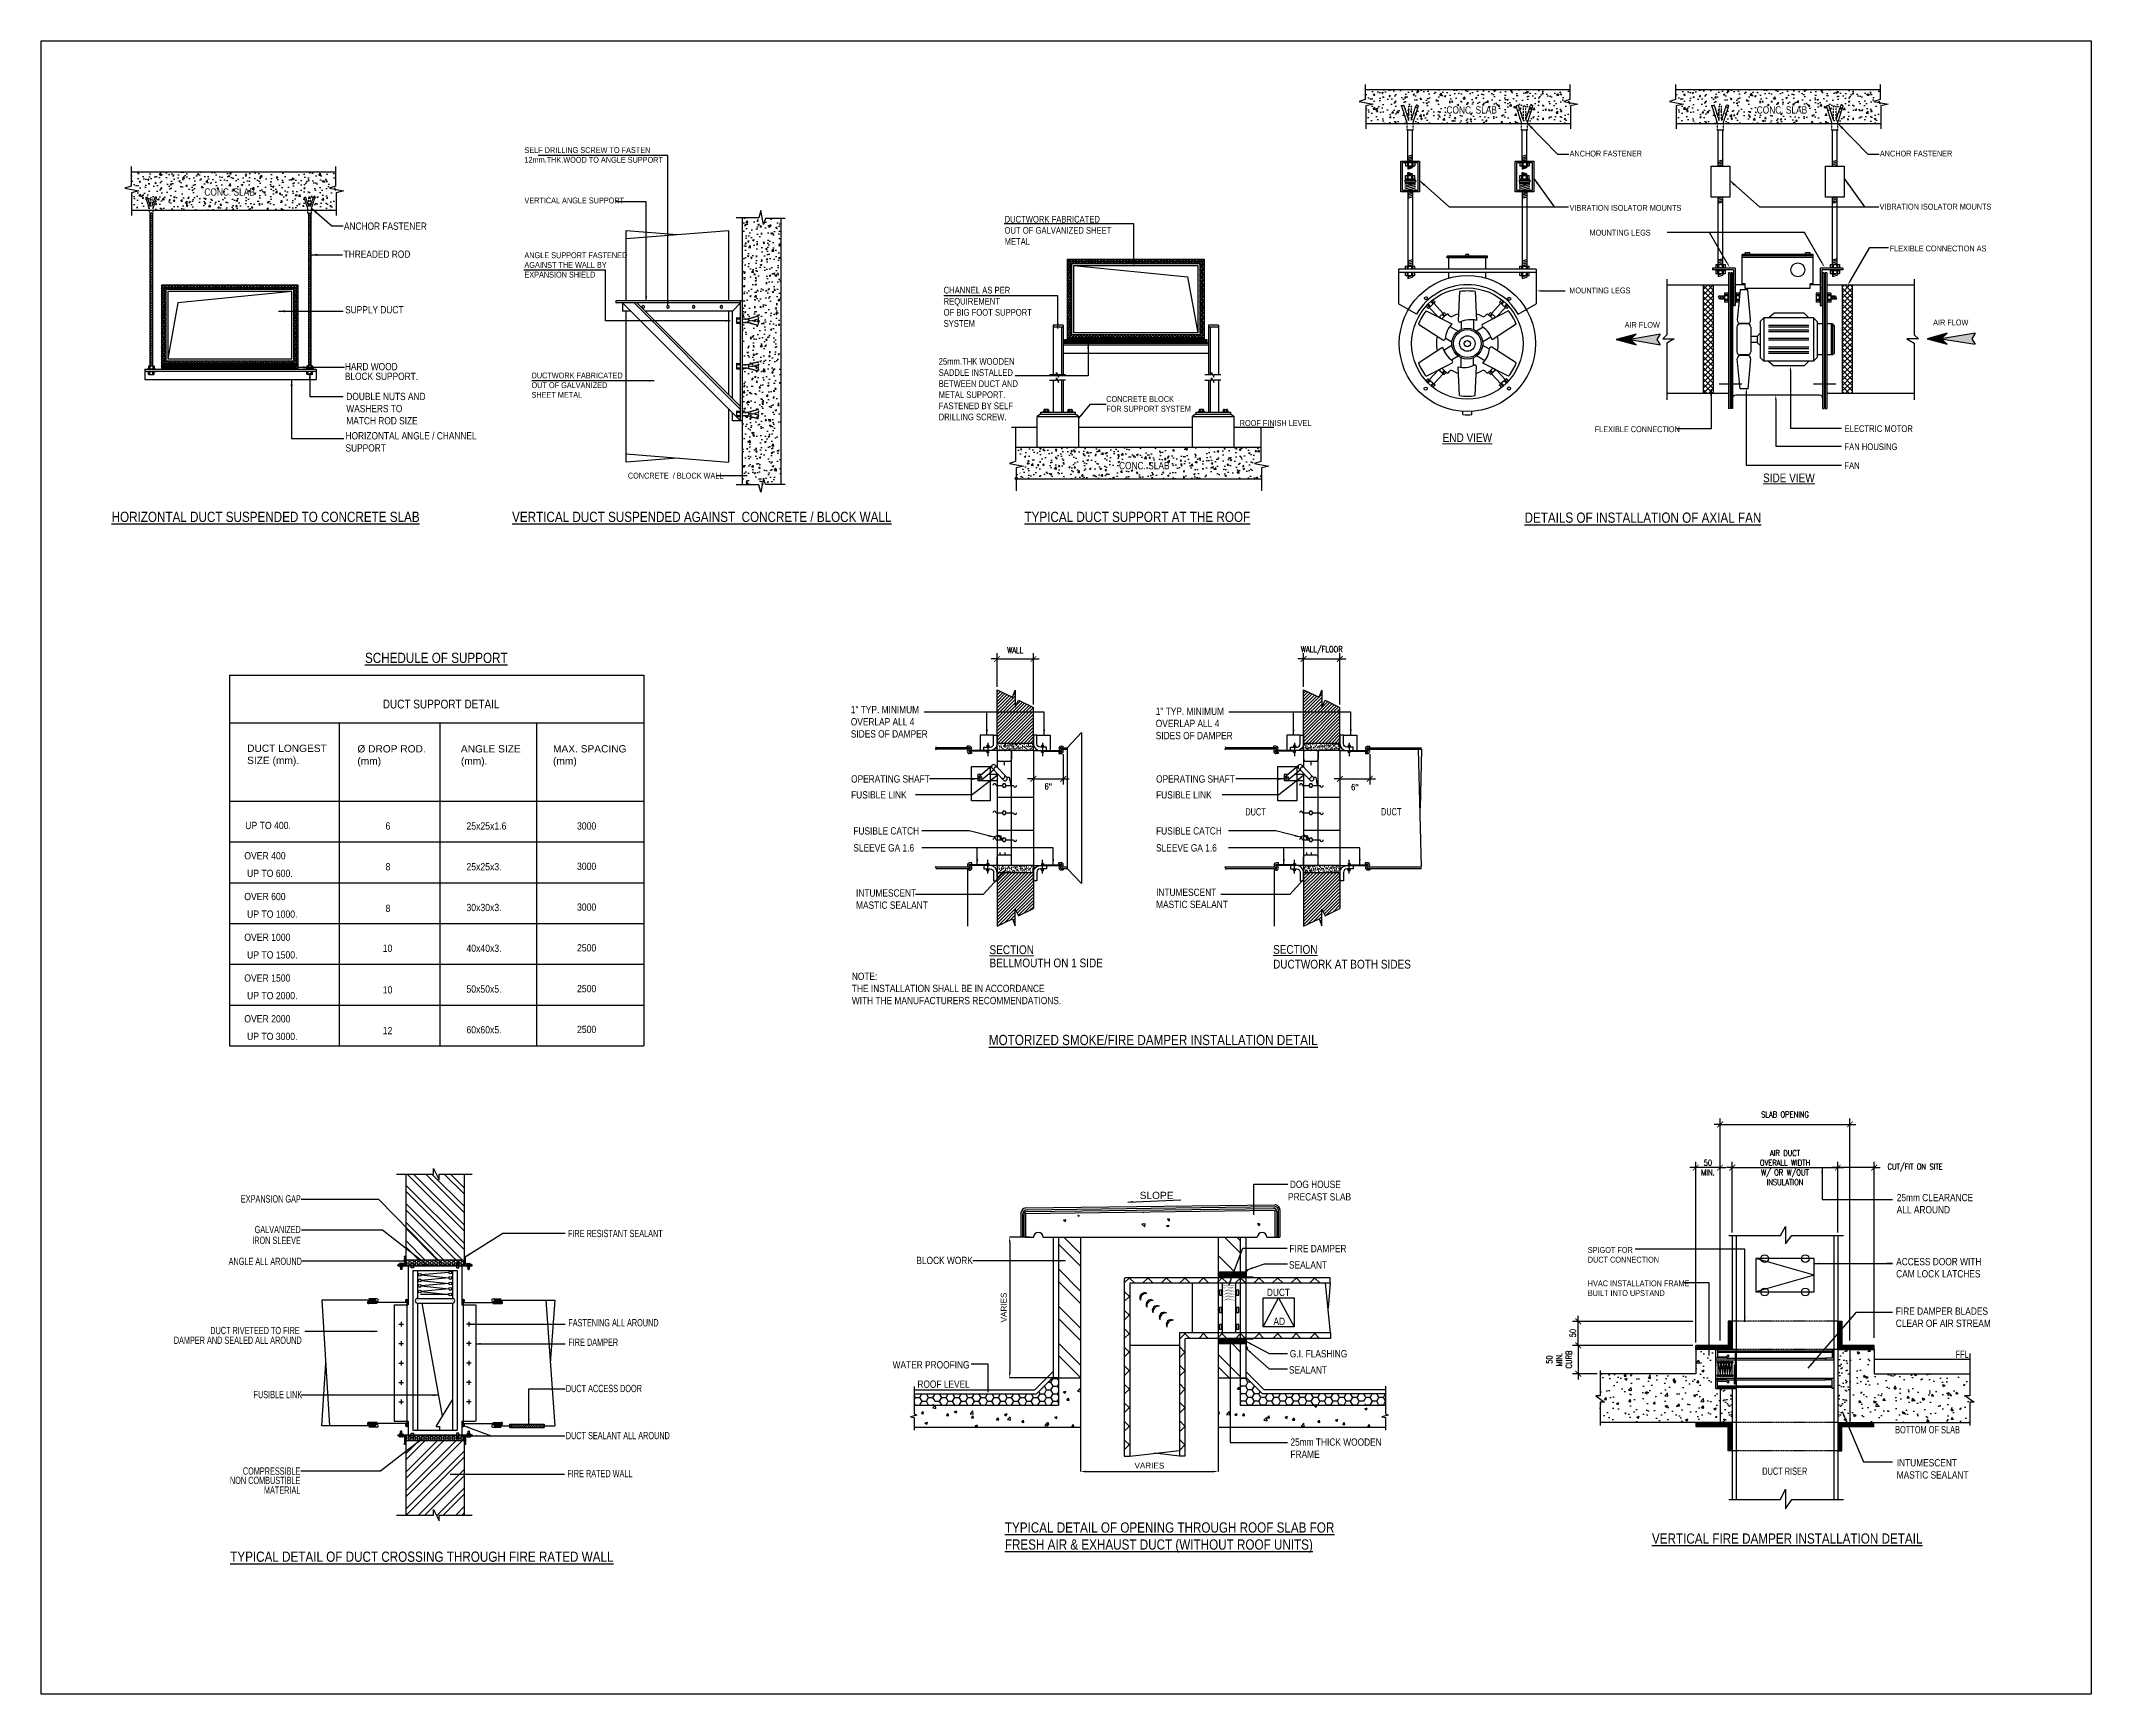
# Model space of a CAD drawing. Header units: millimetres. Extents: x -95178 to 274693, y -2232 to 263302.
# Drawn here: x 122873 to 193285, y -2232 to 54546 of the extents above; entities that cross this region are included whole.
import ezdxf
from ezdxf.enums import TextEntityAlignment as Align

# ---------------------------------------------------------------- set-up
doc = ezdxf.new("R2010")
doc.units = ezdxf.units.MM
for name, pattern in [('76-10767-XM-MECH-DETAIL$0$HIDDEN', [9.525, 6.35, -3.175]), ('76-10767-XM-MECH-DETAIL$0$STANDARD DETAILS$0$M-0130-HVAC-STD DETAIL-1$0$HIDDEN', [0.375, 0.25, -0.125]), ('HIDDEN', [0.375, 0.25, -0.125]), ('HIDDEN2', [0.1875, 0.125, -0.0625])]:
    doc.linetypes.add(name, pattern=pattern)
for name, color, linetype in [('76-10767-XM-MECH-DETAIL$0$A070T-Det Title', 7, 'Continuous'), ('76-10767-XM-MECH-DETAIL$0$DETAILS', 1, 'Continuous'), ('76-10767-XM-MECH-DETAIL$0$FLOOR', 7, 'Continuous'), ('76-10767-XM-MECH-DETAIL$0$GRAPHIC1', 2, 'Continuous'), ('76-10767-XM-MECH-DETAIL$0$M-904BORDER', 251, 'Continuous'), ('76-10767-XM-MECH-DETAIL$0$M-FIRE-TXT', 2, 'Continuous'), ('76-10767-XM-MECH-DETAIL$0$M500T_Mechserv-gen-text', 7, 'Continuous'), ('76-10767-XM-MECH-DETAIL$0$STANDARD DETAILS$0$A-SLAB', 7, 'Continuous'), ('76-10767-XM-MECH-DETAIL$0$STANDARD DETAILS$0$HVAC TXT', 7, 'Continuous'), ('76-10767-XM-MECH-DETAIL$0$STANDARD DETAILS$0$HVAC- EQUIP', 7, 'Continuous'), ('76-10767-XM-MECH-DETAIL$0$STANDARD DETAILS$0$M-0130-HVAC-STD DETAIL-1$0$T', 7, 'Continuous'), ('76-10767-XM-MECH-DETAIL$0$STANDARD DETAILS$0$M-0130-HVAC-STD DETAIL-1$0$Y', 7, 'Continuous'), ('76-10767-XM-MECH-DETAIL$0$STANDARD DETAILS$0$M-ANNO-HATCH', 7, 'Continuous'), ('76-10767-XM-MECH-DETAIL$0$STANDARD DETAILS$0$M-ANNO-PATT', 8, 'Continuous'), ('76-10767-XM-MECH-DETAIL$0$STANDARD DETAILS$0$M-ANNO-SYMB', 7, 'Continuous'), ('76-10767-XM-MECH-DETAIL$0$STANDARD DETAILS$0$M-HVAC-DETL', 9, 'Continuous'), ('76-10767-XM-MECH-DETAIL$0$STANDARD DETAILS$0$M-Lead', 7, 'Continuous'), ('76-10767-XM-MECH-DETAIL$0$STANDARD DETAILS$0$MTEXT1', 7, 'Continuous'), ('76-10767-XM-MECH-DETAIL$0$T', 2, 'Continuous'), ('76-10767-XM-MECH-DETAIL$0$TBK-AS-SHOP$0$25', 7, 'Continuous'), ('DET-SUPP', 65, 'Continuous'), ('INSULATION', 8, 'Continuous'), ('M_Supply_Duct', 4, 'Continuous')]:
    doc.layers.add(name, color=color, linetype=linetype)
doc.layers.add('76-10767-XM-MECH-DETAIL$0$G-ANNO-TEXT', color=7, linetype='Continuous', lineweight=13)
doc.styles.add('76-10767-XM-MECH-DETAIL$0$Arial', font='ARIALN.TTF')
doc.styles.add('76-10767-XM-MECH-DETAIL$0$Arial Narrow_1', font='ARIALN.TTF', dxfattribs={"height": 2.5})
doc.styles.add('76-10767-XM-MECH-DETAIL$0$ARIAL-1', font='arial.ttf')
doc.styles.add('76-10767-XM-MECH-DETAIL$0$GHD Standard Arial', font='ARIALN.TTF')
doc.styles.add('76-10767-XM-MECH-DETAIL$0$RMJM-DIM', font='romans.shx', dxfattribs={"width": 0.8})
doc.styles.add('76-10767-XM-MECH-DETAIL$0$STANDARD DETAILS$0$RWA-MECH', font='ARIALN.TTF', dxfattribs={"height": 200})
doc.styles.add('76-10767-XM-MECH-DETAIL$0$STANDARD DETAILS$0$Standard', font='txt')
doc.styles.add('ROMANS', font='romans.shx', dxfattribs={"width": 0.8})
doc.styles.get("Standard").update_dxf_attribs({"font": 'arial.ttf'})
doc.dimstyles.new('76-10767-XM-MECH-DETAIL$0$RMJM-ARROW-100', dxfattribs={"dimscale": 100, "dimtxt": 2, "dimasz": 2, "dimexe": 2, "dimexo": 1, "dimgap": 0.75, "dimtad": 1, "dimrnd": 1, "dimzin": 9, "dimdsep": 46, "dimtxsty": '76-10767-XM-MECH-DETAIL$0$RMJM-DIM', "dimblk": '76-10767-XM-MECH-DETAIL$0$_ArchTick', "dimcen": -3, "dimdle": 1.25, "dimclrd": 1, "dimclre": 1, "dimadec": 0, "dimazin": 0, "dimtfac": 1, "dimtofl": 0, "dimtmove": 2, "dimatfit": 0, "dimfxl": 1, "dimtvp": 1.5, "dimtolj": 1, "dimtzin": 9, "dimarcsym": 0})
doc.dimstyles.new('76-10767-XM-MECH-DETAIL$0$STANDARD DETAILS$0$RWA MECH', dxfattribs={"dimtxt": 200, "dimasz": 75, "dimexe": 1, "dimexo": 1, "dimgap": 100, "dimtad": 1, "dimdec": 0, "dimzin": 0, "dimdsep": 46, "dimtxsty": '76-10767-XM-MECH-DETAIL$0$STANDARD DETAILS$0$Standard', "dimcen": 0.09, "dimadec": 0, "dimazin": 0, "dimtfac": 1, "dimtdec": 0, "dimtmove": 0, "dimatfit": 3, "dimfxl": 1, "dimtolj": 1, "dimtzin": 0, "dimarcsym": 0})
doc.dimstyles.new('scale-100', dxfattribs={"dimscale": 225, "dimtxt": 1, "dimasz": 1, "dimexe": 1, "dimexo": 0.5, "dimgap": 0.5, "dimtad": 1, "dimtoh": 1, "dimdec": 0, "dimzin": 0, "dimdsep": 46, "dimtxsty": 'ROMANS', "dimcen": 0, "dimclrd": 15, "dimclre": 15, "dimclrt": 7, "dimadec": 0, "dimazin": 0, "dimtfac": 1, "dimtdec": 0, "dimtofl": 0, "dimtmove": 0, "dimatfit": 3, "dimfxl": 1, "dimtolj": 1, "dimtzin": 0, "dimarcsym": 0})
pattern_1 = [(37.5, (79906.8, -84374.14), (-3.200063, 97.882647), [0, -77.216, 0, -86.36, 0, -82.55]), (7.5, (79906.8, -84374.14), (89.90466, 143.36502), [0, -41.656, 0, -69.596, 0, -26.67]), (327.5, (79844.314, -84374.14), (158.198474, 0.287437), [0, -25.4, 0, -91.44, 0, -119.38]), (317.5, (79844.31, -84374.14), (152.71129, 44.58586), [0, -12.7, 0, -59.944, 0, -68.58])]
pattern_2 = [(45, (79906.8, -84374.14), (-56.1266, 56.1266), [])]
pattern_3 = [(0, (57404.8666, 11115.9355), (0, 3.2805), [])]
pattern_4 = [(37.5, (78874.95, -84374.14), (-3.200063, 97.882647), [0, -77.216, 0, -86.36, 0, -82.55]), (7.5, (78874.95, -84374.14), (89.90466, 143.36502), [0, -41.656, 0, -69.596, 0, -26.67]), (327.5, (78812.47, -84374.14), (158.198474, 0.287437), [0, -25.4, 0, -91.44, 0, -119.38]), (317.5, (78812.47, -84374.14), (152.71129, 44.58586), [0, -12.7, 0, -59.944, 0, -68.58])]
pattern_5 = [(45, (78874.95, -84374.14), (-56.1266, 56.1266), [])]
pattern_6 = [(0, (46875.826, 11115.9355), (0, 3.2805), [])]

msp = doc.modelspace()

# ---------------------------------------------------------------- texts
at = {"width": 0.85}
for s, p in [('UP TO 400.', (129888.381, 27476.481)), ('6', (134707.808, 27458.546)), ('25x25x1.6', (137486.367, 27458.546)), ('3000', (141283.228, 27458.546)), ('OVER 400 ', (129855.304, 26435.448)), ('UP TO 600.', (129949.677, 25830.872)), ('8', (134707.808, 26059.89)), ('25x25x3.', (137486.367, 26058.546)), ('3000', (141283.228, 26072.296)), ('OVER 600 ', (129855.304, 25035.448)), ('UP TO 1000.', (129949.677, 24430.872)), ('8', (134707.808, 24630.154)), ('30x30x3.', (137486.367, 24658.546)), ('3000', (141283.228, 24672.296)), ('OVER 1000 ', (129855.304, 23635.448)), ('UP TO 1500.', (129949.677, 23030.872)), ('10', (134610.237, 23259.89)), ('40x40x3.', (137486.367, 23258.546)), ('2500', (141283.228, 23272.296)), ('OVER 1500 ', (129855.304, 22235.448)), ('UP TO 2000.', (129949.677, 21630.872)), ('10', (134610.237, 21830.154)), ('50x50x5.', (137486.367, 21858.546)), ('2500', (141283.228, 21872.296)), ('OVER 2000', (129855.304, 20835.448)), ('UP TO 3000.', (129949.677, 20230.872)), ('12', (134610.237, 20430.154)), ('60x60x5.', (137486.367, 20458.546)), ('2500', (141283.228, 20472.296))]:
    msp.add_text(s, height=250, dxfattribs=at).set_placement(p)
at = {"style": '76-10767-XM-MECH-DETAIL$0$Arial', "width": 0.85}
for s, p in [('FFL', (188634.686, 9311.201)), ('BOTTOM OF SLAB', (186557.745, 6722.71)), ('DUCT RISER', (181992.283, 5295.937))]:
    msp.add_text(s, height=250, dxfattribs=at).set_placement(p)
at = {"style": '76-10767-XM-MECH-DETAIL$0$Arial'}
msp.add_text('%%UVERTICAL FIRE DAMPER INSTALLATION DETAIL', height=350, rotation=359.99999997, dxfattribs=at).set_placement((178205.9, 2933.109))
at = {"char_height": 250, "attachment_point": 1}
for s, insert, width in [('DUCT LONGEST SIZE (mm).', (129953.331, 30376.892), 3513.64265), ('%%C DROP ROD. (mm)', (133739.751, 30358.957), 2611.1401), ('ANGLE SIZE (mm).', (137294.79, 30358.957), 2389.86368), ('MAX. SPACING (mm)', (140459.669, 30358.957), 2702.51404)]:
    msp.add_mtext(s, dxfattribs=dict(at, insert=insert, width=width))
at = {"attachment_point": 4, "style": '76-10767-XM-MECH-DETAIL$0$Arial'}
for s, insert, char_height in [('25mm CLEARANCE\\PALL AROUND', (186613.261, 14609.857), 250), ('SPIGOT FOR\\PDUCT CONNECTION', (176001.982, 12851.293), 200), ('ACCESS DOOR WITH\\PCAM LOCK LATCHES', (186593.641, 12407.853), 250), ('HVAC INSTALLATION FRAME\\PBUILT INTO UPSTAND', (176001.982, 11703.975), 200), ('FIRE DAMPER BLADES\\PCLEAR OF AIR STREAM', (186580.561, 10708.424), 250), ('INTUMESCENT\\PMASTIC SEALANT', (186613.261, 5499.44), 250)]:
    msp.add_mtext(s, dxfattribs=dict(at, insert=insert, char_height=char_height))
at = {"insert": (129371.76, 2659.165, 0), "char_height": 350, "width": 13191.01579, "attachment_point": 1, "rotation": 359.99999997, "style": '76-10767-XM-MECH-DETAIL$0$Arial'}
msp.add_mtext('{\\LTYPICAL DETAIL OF DUCT CROSSING THROUGH FIRE RATED WALL}', dxfattribs=at)
at = {"layer": '76-10767-XM-MECH-DETAIL$0$A070T-Det Title', "style": '76-10767-XM-MECH-DETAIL$0$Arial'}
for s, p in [('%%UHORIZONTAL DUCT SUSPENDED TO CONCRETE SLAB', (130587.572, 38026.302)), ('%%UVERTICAL DUCT SUSPENDED AGAINST  CONCRETE / BLOCK WALL', (145568.119, 38026.302)), ('%%UTYPICAL DUCT SUPPORT AT THE ROOF', (160529.237, 38027.46))]:
    msp.add_text(s, height=350, rotation=359.99999997, dxfattribs=at).set_placement(p, align=Align.CENTER)
msp.add_text('%%USCHEDULE OF SUPPORT', height=350, rotation=359.99999997, dxfattribs=at).set_placement((136450.17, 33358.193), align=Align.MIDDLE_CENTER)
for s, height, p in [('DUCT SUPPORT DETAIL', 300, (134610.981, 31620.677)), ('%%UMOTORIZED SMOKE/FIRE DAMPER INSTALLATION DETAIL', 350, (155429.744, 20057.894))]:
    msp.add_text(s, height=height, rotation=359.99999997, dxfattribs=at).set_placement(p)
at = {"layer": '76-10767-XM-MECH-DETAIL$0$A070T-Det Title', "char_height": 350, "attachment_point": 1, "rotation": 359.99999997, "style": '76-10767-XM-MECH-DETAIL$0$Arial'}
for s, insert, width in [('\\pi1911.97135;{\\LDETAILS OF INSTALLATION OF AXIAL FAN}', (171917.394, 38349.104), 11893.04229), ('{\\LTYPICAL DETAIL OF OPENING THROUGH ROOF SLAB FOR FRESH AIR & EXHAUST DUCT (WITHOUT ROOF UNITS)}', (155979.57, 3661.488), 11778.82595)]:
    msp.add_mtext(s, dxfattribs=dict(at, insert=insert, width=width))
at = {"layer": '76-10767-XM-MECH-DETAIL$0$G-ANNO-TEXT', "style": '76-10767-XM-MECH-DETAIL$0$Arial Narrow_1'}
for s, p in [('%%UEND VIEW', (171864.139, 40771.442)), ('%%USIDE VIEW', (182908.579, 39389.849))]:
    msp.add_text(s, height=300, dxfattribs=at).set_placement(p, align=Align.CENTER)
for s, height, p in [('ELECTRIC MOTOR', 228.84459, (184820.236, 41117.303)), ('FAN HOUSING', 228.84459, (184817.115, 40495.023)), ('FAN', 228.8446, (184815.555, 39844.158)), ('%%USECTION', 300, (155451.597, 23182.739)), ('%%USECTION', 300, (165191.676, 23192.72)), ('BELLMOUTH ON 1 SIDE', 300, (155451.597, 22728.098)), ('DUCTWORK AT BOTH SIDES', 300, (165191.676, 22686.47))]:
    msp.add_text(s, height=height, dxfattribs=at).set_placement(p)
at = {"layer": '76-10767-XM-MECH-DETAIL$0$G-ANNO-TEXT', "char_height": 228.84459, "attachment_point": 1, "style": '76-10767-XM-MECH-DETAIL$0$Arial Narrow_1'}
for s, insert, width in [('DUCTWORK FABRICATED OUT OF GALVANIZED SHEET METAL', (155968.708, 48538.513), 3802.5), ('CHANNEL AS PER REQUIREMENT \\POF BIG FOOT SUPPORT SYSTEM', (153875.86, 46103.136), 3802.5), ('25mm.THK WOODEN SADDLE INSTALLED BETWEEN DUCT AND METAL SUPPORT. FASTENED BY SELF DRILLING SCREW.', (153706.344, 43654.781), 3365.72841)]:
    msp.add_mtext(s, dxfattribs=dict(at, insert=insert, width=width))
at = {"layer": '76-10767-XM-MECH-DETAIL$0$M-FIRE-TXT', "color": 7, "style": '76-10767-XM-MECH-DETAIL$0$ARIAL-1'}
msp.add_text('SLOPE', height=250, rotation=359.99999774, dxfattribs=at).set_placement((160608.763, 14894.154), align=Align.MIDDLE_LEFT)
at = {"layer": '76-10767-XM-MECH-DETAIL$0$M500T_Mechserv-gen-text', "style": '76-10767-XM-MECH-DETAIL$0$Arial'}
for s, p in [('THREADED ROD', (133267.247, 47099.444)), ('HARD WOOD  ', (133309.478, 43236.516)), ('BLOCK SUPPORT.', (133309.478, 42902.878))]:
    msp.add_text(s, height=250, dxfattribs=at).set_placement(p)
at = {"layer": '76-10767-XM-MECH-DETAIL$0$M500T_Mechserv-gen-text', "char_height": 250, "attachment_point": 1, "style": '76-10767-XM-MECH-DETAIL$0$Arial'}
for s, insert, width in [('DOUBLE NUTS AND WASHERS TO MATCH ROD SIZE', (133359.878, 42461.723), 3011.13427), ('HORIZONTAL ANGLE / CHANNEL SUPPORT', (133332.907, 41110.734), 4757.38092)]:
    msp.add_mtext(s, dxfattribs=dict(at, insert=insert, width=width))
at = {"layer": '76-10767-XM-MECH-DETAIL$0$STANDARD DETAILS$0$HVAC TXT', "color": 7, "style": '76-10767-XM-MECH-DETAIL$0$STANDARD DETAILS$0$RWA-MECH'}
for s, p in [('VIBRATION ISOLATOR MOUNTS', (175375.533, 48714.397)), ('VIBRATION ISOLATOR MOUNTS', (186024.103, 48756.867)), ('MOUNTING LEGS', (176060.558, 47864.031)), ('FLEXIBLE CONNECTION AS', (186368.357, 47319.452)), ('MOUNTING LEGS', (175366.289, 45878.357)), ('AIR FLOW', (177267.514, 44695.945)), ('AIR FLOW', (187863.163, 44778.391)), ('ROOF FINISH LEVEL', (164047.057, 41326.011)), ('FLEXIBLE CONNECTION', (176240.126, 41110.855)), ('CONCRETE  / BLOCK WALL', (143030.514, 39516.168))]:
    msp.add_text(s, height=200, dxfattribs=at).set_placement(p)
at = {"layer": '76-10767-XM-MECH-DETAIL$0$STANDARD DETAILS$0$HVAC TXT', "color": 7, "char_height": 200, "attachment_point": 1, "style": '76-10767-XM-MECH-DETAIL$0$STANDARD DETAILS$0$RWA-MECH'}
for s, insert, width in [('SELF DRILLING SCREW TO FASTEN 12mm.THK.WOOD TO ANGLE SUPPORT', (139477.718, 50899.159), 4515), ('VERTICAL ANGLE SUPPORT ', (139477.218, 49169.058), 4023.94901), ('ANGLE SUPPORT FASTENED AGAINST THE WALL BY EXPANSION SHIELD', (139477.585, 47287.571), 3232.5), ('DUCTWORK FABRICATED OUT OF GALVANIZED SHEET METAL', (139722.734, 43157.066), 3011.94184), ('CONCRETE BLOCK\\PFOR SUPPORT SYSTEM', (159461.019, 42348.569), 4849.79536)]:
    msp.add_mtext(s, dxfattribs=dict(at, insert=insert, width=width))
at = {"layer": '76-10767-XM-MECH-DETAIL$0$STANDARD DETAILS$0$HVAC TXT', "color": 7, "char_height": 200, "width": 3195.28736, "attachment_point": 1, "line_spacing_factor": 0.8, "style": '76-10767-XM-MECH-DETAIL$0$STANDARD DETAILS$0$RWA-MECH'}
for insert in [(175375.978, 50780.472), (186033.81, 50780.472)]:
    msp.add_mtext('ANCHOR FASTENER', dxfattribs=dict(at, insert=insert))
at = {"layer": '76-10767-XM-MECH-DETAIL$0$T', "color": 7, "style": '76-10767-XM-MECH-DETAIL$0$Arial'}
for s, width, p in [('DUCT', 0.85, (164236.022, 27944.239)), ('DUCT', 0.85, (168897.015, 27948.931)), ('FIRE RESISTANT SEALANT', 0.8, (140973.44, 13460.824)), ('FASTENING ALL AROUND', 0.8, (140984.117, 10395.997)), ('FIRE DAMPER', 0.8, (140984.117, 9723.231)), ('FUSIBLE LINK', 0.8, (130173.018, 7928.336)), ('DUCT ACCESS DOOR', 0.8, (140899.513, 8136.605)), ('DUCT SEALANT ALL AROUND', 0.8, (140897.588, 6519.634)), ('FIRE RATED WALL', 0.8, (140951.127, 5214.966))]:
    msp.add_text(s, height=250, dxfattribs=dict(at, width=width)).set_placement(p)
at = {"layer": '76-10767-XM-MECH-DETAIL$0$T', "color": 7, "style": '76-10767-XM-MECH-DETAIL$0$Arial', "width": 0.8}
for s, p in [('EXPANSION GAP', (131796.376, 14648.912)), ('IRON SLEEVE', (131796.599, 13225.237)), ('GALVANIZED', (131796.599, 13596.835)), ('ANGLE ALL AROUND', (131834.062, 12503.321)), ('DAMPER AND SEALED ALL AROUND', (131828.543, 9793.881)), ('DUCT RIVETEED TO FIRE ', (131828.543, 10128.742)), ('NON COMBUSTIBLE', (131782.117, 4980.903)), ('COMPRESSIBLE', (131782.117, 5300.527)), ('MATERIAL', (131782.117, 4646.691))]:
    msp.add_text(s, height=250, dxfattribs=at).set_placement(p, align=Align.RIGHT)
at = {"layer": '76-10767-XM-MECH-DETAIL$0$T', "color": 7, "style": '76-10767-XM-MECH-DETAIL$0$Arial'}
for s, p in [(' PRECAST SLAB', (165625.705, 14844.972)), ('ROOF LEVEL', (152975.322, 8410.058))]:
    msp.add_text(s, height=250, dxfattribs=at).set_placement(p, align=Align.MIDDLE_LEFT)
for s, p in [('DUCT', (164978.412, 11438.552)), ('AD', (165205.297, 10440.873))]:
    msp.add_text(s, height=250, dxfattribs=at).set_placement(p)
at = {"layer": '76-10767-XM-MECH-DETAIL$0$T', "color": 7, "char_height": 250, "attachment_point": 4, "style": '76-10767-XM-MECH-DETAIL$0$Arial'}
for s, insert in [('1" TYP. MINIMUM\\POVERLAP ALL 4\\PSIDES OF DAMPER', (150688.169, 31161.484)), ('1" TYP. MINIMUM\\POVERLAP ALL 4\\PSIDES OF DAMPER', (161162.601, 31103.852)), ('OPERATING SHAFT', (150697.305, 29197.574)), ('OPERATING SHAFT', (161172.899, 29197.574)), ('FUSIBLE LINK', (150697.305, 28651.584)), ('FUSIBLE LINK', (161172.899, 28651.584)), ('FUSIBLE CATCH', (150776.325, 27412.877)), ('FUSIBLE CATCH', (161172.899, 27412.877)), ('SLEEVE GA 1.6', (150776.325, 26829.752)), ('SLEEVE GA 1.6', (161172.899, 26829.752)), ('INTUMESCENT\\PMASTIC SEALANT', (150867.19, 25071.016)), ('INTUMESCENT\\PMASTIC SEALANT', (161172.899, 25095.854)), ('NOTE:\\PTHE INSTALLATION SHALL BE IN ACCORDANCE\\PWITH THE MANUFACTURERS RECOMMENDATIONS.', (150723.739, 22001.45))]:
    msp.add_mtext(s, dxfattribs=dict(at, insert=insert))
at = {"layer": '76-10767-XM-MECH-DETAIL$0$T', "color": 7, "char_height": 250, "width": 3182.12824, "attachment_point": 1, "style": '76-10767-XM-MECH-DETAIL$0$Arial'}
for s, insert in [('DOG HOUSE', (165767.442, 15398.964)), ('BLOCK WORK', (152939.535, 12785.634)), ('FIRE DAMPER', (165754.698, 13191.909)), ('SEALANT ', (165738.049, 12631.599)), ('WATER PROOFING', (152124.376, 9199.572)), ('G.I. FLASHING', (165767.915, 9580.726)), ('SEALANT ', (165738.049, 9025.645)), ('25mm THICK WOODEN FRAME', (165787.874, 6545.718))]:
    msp.add_mtext(s, dxfattribs=dict(at, insert=insert))
at = {"layer": '76-10767-XM-MECH-DETAIL$0$TBK-AS-SHOP$0$25', "color": 7, "style": '76-10767-XM-MECH-DETAIL$0$Arial'}
msp.add_text('SUPPLY DUCT', height=250, dxfattribs=at).set_placement((133318.856, 45191.387))
at = {"layer": '76-10767-XM-MECH-DETAIL$0$TBK-AS-SHOP$0$25', "color": 7, "char_height": 250, "width": 1970.92104, "attachment_point": 1, "style": '76-10767-XM-MECH-DETAIL$0$GHD Standard Arial'}
for insert in [(171012.868, 52303.351, 0), (181670.7, 52303.351, 0), (128351.189, 49482.938, 0), (159767.641, 40085.455, 0)]:
    msp.add_mtext('\\pi132.54442;CONC. SLAB', dxfattribs=dict(at, insert=insert))
at = {"layer": '76-10767-XM-MECH-DETAIL$0$TBK-AS-SHOP$0$25', "color": 7, "insert": (133278.037, 48312.098), "char_height": 250, "width": 3195.28736, "attachment_point": 1, "line_spacing_factor": 0.8, "style": '76-10767-XM-MECH-DETAIL$0$GHD Standard Arial'}
msp.add_mtext('ANCHOR FASTENER', dxfattribs=at)

# ---------------------------------------------------------------- blocks, each defined once
blk = doc.blocks.new('76-10767-XM-MECH-DETAIL$0$_ArchTick')
at = {"color": 0, "linetype": 'ByBlock', "const_width": 0.15}
blk.add_lwpolyline([(-0.5, -0.5), (0.5, 0.5)], dxfattribs=at)
blk = doc.blocks.new('*D342')
at = {"layer": '76-10767-XM-MECH-DETAIL$0$M500T_Mechserv-gen-text', "color": 7, "lineweight": -2, "transparency": 16777216}
for p, q in [((166241, 33321), (166041, 33321)), ((166241, 33321), (167487, 33321)), ((167487, 33321), (167687, 33321))]:
    blk.add_line(p, q, dxfattribs=at)
at = {"layer": '76-10767-XM-MECH-DETAIL$0$M500T_Mechserv-gen-text', "color": 9, "lineweight": -2, "transparency": 16777216}
for p, q in [((166241, 32362), (166241, 33521)), ((167487, 31754), (167487, 33521))]:
    blk.add_line(p, q, dxfattribs=at)
at = {"layer": 'Defpoints', "color": 0, "transparency": 16777216}
for p in [(167487, 33321), (166241, 32262), (167487, 31654)]:
    blk.add_point(p, dxfattribs=at)
at = {"layer": '76-10767-XM-MECH-DETAIL$0$M500T_Mechserv-gen-text', "color": 7, "lineweight": -2, "transparency": 16777216, "xscale": 200, "yscale": 200, "zscale": 200}
blk.add_blockref('76-10767-XM-MECH-DETAIL$0$_ArchTick', (166241, 33321), dxfattribs=at)
at = {"layer": '76-10767-XM-MECH-DETAIL$0$M500T_Mechserv-gen-text', "color": 7, "lineweight": -2, "transparency": 16777216, "xscale": 200, "yscale": 200, "zscale": 200, "rotation": 180}
blk.add_blockref('76-10767-XM-MECH-DETAIL$0$_ArchTick', (167487, 33321), dxfattribs=at)
at = {"layer": '76-10767-XM-MECH-DETAIL$0$M500T_Mechserv-gen-text', "color": 0, "transparency": 16777216, "insert": (166864, 33621), "char_height": 200, "attachment_point": 5, "style": '76-10767-XM-MECH-DETAIL$0$RMJM-DIM'}
blk.add_mtext('\\A1;WALL/FLOOR', dxfattribs=at)
blk = doc.blocks.new('*D340')
at = {"layer": '76-10767-XM-MECH-DETAIL$0$M500T_Mechserv-gen-text', "color": 9, "lineweight": -2, "transparency": 16777216}
for p, q in [((167487, 30072), (167487, 29003)), ((168513, 30047), (168513, 29003))]:
    blk.add_line(p, q, dxfattribs=at)
at = {"layer": '76-10767-XM-MECH-DETAIL$0$M500T_Mechserv-gen-text', "color": 7, "lineweight": -2, "transparency": 16777216}
for p, q in [((167487, 29203), (167287, 29203)), ((167487, 29203), (168513, 29203)), ((168513, 29203), (168713, 29203))]:
    blk.add_line(p, q, dxfattribs=at)
at = {"layer": 'Defpoints', "color": 0, "transparency": 16777216}
for p in [(167487, 30172), (168513, 30147), (168513, 29203)]:
    blk.add_point(p, dxfattribs=at)
at = {"layer": '76-10767-XM-MECH-DETAIL$0$M500T_Mechserv-gen-text', "color": 7, "lineweight": -2, "transparency": 16777216, "xscale": 200, "yscale": 200, "zscale": 200}
blk.add_blockref('76-10767-XM-MECH-DETAIL$0$_ArchTick', (167487, 29203), dxfattribs=at)
at = {"layer": '76-10767-XM-MECH-DETAIL$0$M500T_Mechserv-gen-text', "color": 7, "lineweight": -2, "transparency": 16777216, "xscale": 200, "yscale": 200, "zscale": 200, "rotation": 180}
blk.add_blockref('76-10767-XM-MECH-DETAIL$0$_ArchTick', (168513, 29203), dxfattribs=at)
at = {"layer": '76-10767-XM-MECH-DETAIL$0$M500T_Mechserv-gen-text', "color": 0, "transparency": 16777216, "insert": (168000, 28914), "char_height": 200, "attachment_point": 5, "style": '76-10767-XM-MECH-DETAIL$0$RMJM-DIM'}
blk.add_mtext('\\A1;6"', dxfattribs=at)
blk = doc.blocks.new('*D341')
at = {"layer": '76-10767-XM-MECH-DETAIL$0$M500T_Mechserv-gen-text', "color": 7, "lineweight": -2, "transparency": 16777216}
for p, q in [((155712, 33321), (155512, 33321)), ((155712, 33321), (156958, 33321)), ((156958, 33321), (157158, 33321))]:
    blk.add_line(p, q, dxfattribs=at)
at = {"layer": '76-10767-XM-MECH-DETAIL$0$M500T_Mechserv-gen-text', "color": 9, "lineweight": -2, "transparency": 16777216}
for p, q in [((155712, 32362), (155712, 33521)), ((156958, 31754), (156958, 33521))]:
    blk.add_line(p, q, dxfattribs=at)
at = {"layer": 'Defpoints', "color": 0, "transparency": 16777216}
for p in [(156958, 33321), (155712, 32262), (156958, 31654)]:
    blk.add_point(p, dxfattribs=at)
at = {"layer": '76-10767-XM-MECH-DETAIL$0$M500T_Mechserv-gen-text', "color": 7, "lineweight": -2, "transparency": 16777216, "xscale": 200, "yscale": 200, "zscale": 200}
blk.add_blockref('76-10767-XM-MECH-DETAIL$0$_ArchTick', (155712, 33321), dxfattribs=at)
at = {"layer": '76-10767-XM-MECH-DETAIL$0$M500T_Mechserv-gen-text', "color": 7, "lineweight": -2, "transparency": 16777216, "xscale": 200, "yscale": 200, "zscale": 200, "rotation": 180}
blk.add_blockref('76-10767-XM-MECH-DETAIL$0$_ArchTick', (156958, 33321), dxfattribs=at)
at = {"layer": '76-10767-XM-MECH-DETAIL$0$M500T_Mechserv-gen-text', "color": 0, "transparency": 16777216, "insert": (156335, 33621), "char_height": 200, "attachment_point": 5, "style": '76-10767-XM-MECH-DETAIL$0$RMJM-DIM'}
blk.add_mtext('\\A1;WALL', dxfattribs=at)
blk = doc.blocks.new('*D343')
at = {"layer": '76-10767-XM-MECH-DETAIL$0$M500T_Mechserv-gen-text', "color": 9, "lineweight": -2, "transparency": 16777216}
for p, q in [((156958, 30072), (156958, 29003)), ((157984, 30047), (157984, 29003))]:
    blk.add_line(p, q, dxfattribs=at)
at = {"layer": '76-10767-XM-MECH-DETAIL$0$M500T_Mechserv-gen-text', "color": 7, "lineweight": -2, "transparency": 16777216}
for p, q in [((156958, 29203), (156758, 29203)), ((156958, 29203), (157984, 29203)), ((157984, 29203), (158184, 29203))]:
    blk.add_line(p, q, dxfattribs=at)
at = {"layer": 'Defpoints', "color": 0, "transparency": 16777216}
for p in [(156958, 30172), (157984, 30147), (157984, 29203)]:
    blk.add_point(p, dxfattribs=at)
at = {"layer": '76-10767-XM-MECH-DETAIL$0$M500T_Mechserv-gen-text', "color": 7, "lineweight": -2, "transparency": 16777216, "xscale": 200, "yscale": 200, "zscale": 200}
blk.add_blockref('76-10767-XM-MECH-DETAIL$0$_ArchTick', (156958, 29203), dxfattribs=at)
at = {"layer": '76-10767-XM-MECH-DETAIL$0$M500T_Mechserv-gen-text', "color": 7, "lineweight": -2, "transparency": 16777216, "xscale": 200, "yscale": 200, "zscale": 200, "rotation": 180}
blk.add_blockref('76-10767-XM-MECH-DETAIL$0$_ArchTick', (157984, 29203), dxfattribs=at)
at = {"layer": '76-10767-XM-MECH-DETAIL$0$M500T_Mechserv-gen-text', "color": 0, "transparency": 16777216, "insert": (157471, 28942), "char_height": 200, "attachment_point": 5, "style": '76-10767-XM-MECH-DETAIL$0$RMJM-DIM'}
blk.add_mtext('\\A1;6"', dxfattribs=at)
blk = doc.blocks.new('*D344')
at = {"layer": '76-10767-XM-MECH-DETAIL$0$STANDARD DETAILS$0$M-Lead', "color": 0, "lineweight": -2, "transparency": 16777216}
for p, q in [((156826, 13458), (156144, 13458)), ((156145, 13278), (156145, 8810)), ((157823, 8630), (156144, 8630))]:
    blk.add_line(p, q, dxfattribs=at)
at = {"layer": '76-10767-XM-MECH-DETAIL$0$STANDARD DETAILS$0$M-Lead', "color": 0, "transparency": 16777216}
for points in [[(156115, 13278), (156175, 13278), (156145, 13458)], [(156115, 8810), (156175, 8810), (156145, 8630)]]:
    blk.add_solid(points, dxfattribs=at)
at = {"layer": 'Defpoints', "color": 0, "transparency": 16777216}
for p in [(156827, 13458, 0), (156145, 8630), (157824, 8630, 0)]:
    blk.add_point(p, dxfattribs=at)
at = {"layer": '76-10767-XM-MECH-DETAIL$0$STANDARD DETAILS$0$M-Lead', "color": 0, "transparency": 16777216, "insert": (155942, 11044), "char_height": 200, "attachment_point": 5, "rotation": 90, "style": '76-10767-XM-MECH-DETAIL$0$STANDARD DETAILS$0$Standard'}
blk.add_mtext('\\A1;{\\fArial|b0|i0|c0|p34;VARIES}', dxfattribs=at)
blk = doc.blocks.new('*D345')
at = {"layer": '76-10767-XM-MECH-DETAIL$0$STANDARD DETAILS$0$M-Lead', "color": 0, "lineweight": -2, "transparency": 16777216}
for p, q in [((158580, 6935), (158580, 5408)), ((163307, 6935), (163307, 5408)), ((158760, 5409), (163127, 5409))]:
    blk.add_line(p, q, dxfattribs=at)
at = {"layer": '76-10767-XM-MECH-DETAIL$0$STANDARD DETAILS$0$M-Lead', "color": 0, "transparency": 16777216}
for points in [[(158760, 5439), (158760, 5379), (158580, 5409)], [(163127, 5439), (163127, 5379), (163307, 5409)]]:
    blk.add_solid(points, dxfattribs=at)
at = {"layer": 'Defpoints', "color": 0, "transparency": 16777216}
for p in [(158580, 6936, 0), (163307, 6936, 0), (163307, 5409)]:
    blk.add_point(p, dxfattribs=at)
at = {"layer": '76-10767-XM-MECH-DETAIL$0$STANDARD DETAILS$0$M-Lead', "color": 0, "transparency": 16777216, "insert": (160944, 5612), "char_height": 200, "attachment_point": 5, "style": '76-10767-XM-MECH-DETAIL$0$STANDARD DETAILS$0$Standard'}
blk.add_mtext('\\A1;{\\fArial|b0|i0|c0|p34;VARIES}', dxfattribs=at)
blk = doc.blocks.new('*X12')
at = {"color": 0}
for p, q in [((100266, 19864), (100281, 19864)), ((100266, 19756), (100281, 19756)), ((100281, 19864), (100309, 19913)), ((100312, 19810), (100281, 19864)), ((100281, 19756), (100312, 19810)), ((100312, 19702), (100281, 19756)), ((100306, 19692), (100312, 19702)), ((100312, 19810), (100375, 19810)), ((100312, 19702), (100375, 19702)), ((100375, 19810), (100406, 19864)), ((100406, 19756), (100375, 19810)), ((100375, 19702), (100406, 19756)), ((100381, 19692), (100375, 19702)), ((100406, 19864), (100378, 19913)), ((100406, 19864), (100469, 19864)), ((100406, 19756), (100469, 19756)), ((100469, 19864), (100497, 19913)), ((100500, 19810), (100469, 19864)), ((100469, 19756), (100500, 19810)), ((100500, 19702), (100469, 19756)), ((100494, 19692), (100500, 19702)), ((100500, 19810), (100562, 19810)), ((100500, 19702), (100562, 19702)), ((100562, 19810), (100594, 19864)), ((100594, 19756), (100562, 19810)), ((100562, 19702), (100594, 19756)), ((100569, 19692), (100562, 19702)), ((100594, 19864), (100566, 19913)), ((100594, 19864), (100656, 19864)), ((100594, 19756), (100656, 19756)), ((100656, 19864), (100684, 19913)), ((100687, 19810), (100656, 19864)), ((100656, 19756), (100687, 19810)), ((100687, 19702), (100656, 19756)), ((100681, 19692), (100687, 19702)), ((100687, 19810), (100750, 19810)), ((100687, 19702), (100750, 19702)), ((100750, 19810), (100781, 19864)), ((100781, 19756), (100750, 19810)), ((100750, 19702), (100781, 19756)), ((100756, 19692), (100750, 19702)), ((100781, 19864), (100753, 19913)), ((100781, 19864), (100844, 19864)), ((100781, 19756), (100844, 19756)), ((100844, 19864), (100872, 19913)), ((100875, 19810), (100844, 19864)), ((100844, 19756), (100875, 19810)), ((100875, 19702), (100844, 19756)), ((100869, 19692), (100875, 19702)), ((100875, 19810), (100937, 19810)), ((100875, 19702), (100937, 19702)), ((100937, 19810), (100969, 19864)), ((100969, 19756), (100937, 19810)), ((100937, 19702), (100969, 19756)), ((100944, 19692), (100937, 19702)), ((100969, 19864), (100941, 19913)), ((100969, 19864), (101031, 19864)), ((100969, 19756), (101031, 19756)), ((101031, 19864), (101059, 19913)), ((101062, 19810), (101031, 19864)), ((101031, 19756), (101062, 19810)), ((101062, 19702), (101031, 19756)), ((101056, 19692), (101062, 19702)), ((101062, 19810), (101125, 19810)), ((101062, 19702), (101125, 19702)), ((101125, 19810), (101156, 19864)), ((101156, 19756), (101125, 19810)), ((101125, 19702), (101156, 19756)), ((101131, 19692), (101125, 19702)), ((101156, 19864), (101128, 19913)), ((101156, 19864), (101219, 19864)), ((101156, 19756), (101219, 19756)), ((101219, 19864), (101247, 19913)), ((101250, 19810), (101219, 19864)), ((101219, 19756), (101250, 19810)), ((101250, 19702), (101219, 19756)), ((101244, 19692), (101250, 19702)), ((101250, 19810), (101312, 19810)), ((101250, 19702), (101312, 19702)), ((101312, 19810), (101344, 19864)), ((101344, 19756), (101312, 19810)), ((101312, 19702), (101344, 19756)), ((101319, 19692), (101312, 19702)), ((101344, 19864), (101316, 19913)), ((101344, 19864), (101406, 19864)), ((101344, 19756), (101406, 19756)), ((101406, 19864), (101434, 19913)), ((101437, 19810), (101406, 19864)), ((101406, 19756), (101437, 19810)), ((101437, 19702), (101406, 19756)), ((101431, 19692), (101437, 19702)), ((101437, 19810), (101500, 19810)), ((101437, 19702), (101500, 19702)), ((101500, 19810), (101531, 19864)), ((101531, 19756), (101500, 19810)), ((101500, 19702), (101531, 19756)), ((101506, 19692), (101500, 19702)), ((101531, 19864), (101503, 19913)), ((101531, 19864), (101594, 19864)), ((101531, 19756), (101594, 19756)), ((101594, 19864), (101622, 19913)), ((101625, 19810), (101594, 19864)), ((101594, 19756), (101625, 19810)), ((101625, 19702), (101594, 19756)), ((101619, 19692), (101625, 19702)), ((101625, 19810), (101687, 19810)), ((101625, 19702), (101687, 19702)), ((101687, 19810), (101719, 19864)), ((101719, 19756), (101687, 19810)), ((101687, 19702), (101719, 19756)), ((101694, 19692), (101687, 19702)), ((101719, 19864), (101691, 19913)), ((101719, 19864), (101781, 19864)), ((101719, 19756), (101781, 19756)), ((101781, 19864), (101809, 19913)), ((101812, 19810), (101781, 19864)), ((101781, 19756), (101812, 19810)), ((101812, 19702), (101781, 19756)), ((101806, 19692), (101812, 19702)), ((101812, 19810), (101875, 19810)), ((101812, 19702), (101875, 19702)), ((101875, 19810), (101906, 19864)), ((101906, 19756), (101875, 19810)), ((101875, 19702), (101906, 19756)), ((101881, 19692), (101875, 19702)), ((101906, 19864), (101878, 19913)), ((101906, 19864), (101969, 19864)), ((101906, 19756), (101969, 19756)), ((101969, 19864), (101997, 19913)), ((102000, 19810), (101969, 19864)), ((101969, 19756), (102000, 19810)), ((102000, 19702), (101969, 19756)), ((101994, 19692), (102000, 19702)), ((102000, 19810), (102062, 19810)), ((102000, 19702), (102062, 19702)), ((102062, 19810), (102094, 19864)), ((102094, 19756), (102062, 19810)), ((102062, 19702), (102094, 19756)), ((102069, 19692), (102062, 19702)), ((102094, 19864), (102066, 19913)), ((102094, 19864), (102156, 19864)), ((102094, 19756), (102156, 19756)), ((102156, 19864), (102184, 19913)), ((102187, 19810), (102156, 19864)), ((102156, 19756), (102187, 19810)), ((102187, 19702), (102156, 19756)), ((102181, 19692), (102187, 19702)), ((102187, 19810), (102250, 19810)), ((102187, 19702), (102250, 19702)), ((102250, 19810), (102281, 19864)), ((102281, 19756), (102250, 19810)), ((102250, 19702), (102281, 19756)), ((102256, 19692), (102250, 19702)), ((102281, 19864), (102253, 19913)), ((102281, 19864), (102344, 19864)), ((102281, 19756), (102344, 19756)), ((102344, 19864), (102372, 19913)), ((102375, 19810), (102344, 19864)), ((102344, 19756), (102375, 19810)), ((102375, 19702), (102344, 19756)), ((102369, 19692), (102375, 19702)), ((102375, 19810), (102437, 19810)), ((102375, 19702), (102437, 19702)), ((102437, 19810), (102469, 19864)), ((102469, 19756), (102437, 19810)), ((102437, 19702), (102469, 19756)), ((102444, 19692), (102437, 19702)), ((102469, 19864), (102441, 19913)), ((102469, 19864), (102531, 19864)), ((102469, 19756), (102531, 19756)), ((102531, 19864), (102559, 19913)), ((102562, 19810), (102531, 19864)), ((102531, 19756), (102562, 19810)), ((102562, 19702), (102531, 19756)), ((102556, 19692), (102562, 19702)), ((102562, 19810), (102625, 19810)), ((102562, 19702), (102625, 19702)), ((102625, 19810), (102656, 19864)), ((102656, 19756), (102625, 19810)), ((102625, 19702), (102656, 19756)), ((102631, 19692), (102625, 19702)), ((102656, 19864), (102628, 19913)), ((102656, 19864), (102719, 19864)), ((102656, 19756), (102719, 19756)), ((102719, 19864), (102747, 19913)), ((102750, 19810), (102719, 19864)), ((102719, 19756), (102750, 19810)), ((102750, 19702), (102719, 19756)), ((102744, 19692), (102750, 19702)), ((102750, 19810), (102766, 19810)), ((102750, 19702), (102766, 19702))]:
    blk.add_line(p, q, dxfattribs=at)
blk = doc.blocks.new('*D353')
at = {"color": 7, "lineweight": -2, "transparency": 16777216}
for p, q in [((180544, 17334), (180344, 17334)), ((180544, 17334), (185006, 17334)), ((185006, 17334), (185206, 17334))]:
    blk.add_line(p, q, dxfattribs=at)
at = {"color": 9, "lineweight": -2, "transparency": 16777216}
for p, q in [((180544, 9908), (180544, 17534)), ((185006, 9908), (185006, 17534))]:
    blk.add_line(p, q, dxfattribs=at)
at = {"layer": 'Defpoints', "color": 0, "transparency": 16777216}
for p in [(185006, 17334), (180544, 9808), (185006, 9808)]:
    blk.add_point(p, dxfattribs=at)
at = {"color": 7, "lineweight": -2, "transparency": 16777216, "xscale": 200, "yscale": 200, "zscale": 200}
blk.add_blockref('76-10767-XM-MECH-DETAIL$0$_ArchTick', (180544, 17334), dxfattribs=at)
at = {"color": 7, "lineweight": -2, "transparency": 16777216, "xscale": 200, "yscale": 200, "zscale": 200, "rotation": 180}
blk.add_blockref('76-10767-XM-MECH-DETAIL$0$_ArchTick', (185006, 17334), dxfattribs=at)
at = {"color": 0, "transparency": 16777216, "insert": (182775, 17674), "char_height": 200, "attachment_point": 5, "style": '76-10767-XM-MECH-DETAIL$0$RMJM-DIM'}
blk.add_mtext('\\A1;SLAB OPENING', dxfattribs=at)
blk = doc.blocks.new('*D354')
at = {"color": 7, "lineweight": -2, "transparency": 16777216}
for p, q in [((180962, 15849), (180762, 15849)), ((180962, 15849), (184587, 15849)), ((184587, 15849), (184787, 15849))]:
    blk.add_line(p, q, dxfattribs=at)
at = {"color": 9, "lineweight": -2, "transparency": 16777216}
for p, q in [((180962, 13618), (180962, 16049)), ((184587, 13618), (184587, 16049))]:
    blk.add_line(p, q, dxfattribs=at)
at = {"layer": 'Defpoints', "color": 0, "transparency": 16777216}
for p in [(184587, 15849), (180962, 13518), (184587, 13518)]:
    blk.add_point(p, dxfattribs=at)
at = {"color": 7, "lineweight": -2, "transparency": 16777216, "xscale": 200, "yscale": 200, "zscale": 200}
blk.add_blockref('76-10767-XM-MECH-DETAIL$0$_ArchTick', (180962, 15849), dxfattribs=at)
at = {"color": 7, "lineweight": -2, "transparency": 16777216, "xscale": 200, "yscale": 200, "zscale": 200, "rotation": 180}
blk.add_blockref('76-10767-XM-MECH-DETAIL$0$_ArchTick', (184587, 15849), dxfattribs=at)
at = {"color": 0, "transparency": 16777216, "insert": (182775, 15849), "char_height": 200, "attachment_point": 5, "style": '76-10767-XM-MECH-DETAIL$0$RMJM-DIM'}
blk.add_mtext('\\A1;AIR DUCT\\POVERALL WIDTH\\PW/ OR W/OUT\\PINSULATION', dxfattribs=at)
blk = doc.blocks.new('*D355')
at = {"color": 7, "lineweight": -2, "transparency": 16777216}
for p, q in [((184587, 15849), (184387, 15849)), ((185842, 15849), (184587, 15849)), ((185842, 15849), (186042, 15849))]:
    blk.add_line(p, q, dxfattribs=at)
at = {"color": 9, "lineweight": -2, "transparency": 16777216}
for p, q in [((184587, 13618), (184587, 16049)), ((185842, 10002), (185842, 16049))]:
    blk.add_line(p, q, dxfattribs=at)
at = {"layer": 'Defpoints', "color": 0, "transparency": 16777216}
for p in [(184587, 15849), (184587, 13518), (185842, 9902)]:
    blk.add_point(p, dxfattribs=at)
at = {"color": 7, "lineweight": -2, "transparency": 16777216, "xscale": 200, "yscale": 200, "zscale": 200}
blk.add_blockref('76-10767-XM-MECH-DETAIL$0$_ArchTick', (184587, 15849), dxfattribs=at)
at = {"color": 7, "lineweight": -2, "transparency": 16777216, "xscale": 200, "yscale": 200, "zscale": 200, "rotation": 180}
blk.add_blockref('76-10767-XM-MECH-DETAIL$0$_ArchTick', (185842, 15849), dxfattribs=at)
at = {"color": 0, "transparency": 16777216, "insert": (187244, 15849), "char_height": 200, "attachment_point": 5, "style": '76-10767-XM-MECH-DETAIL$0$RMJM-DIM'}
blk.add_mtext('\\A1;CUT/FIT ON SITE', dxfattribs=at)
blk = doc.blocks.new('*D356')
at = {"color": 7, "lineweight": -2, "transparency": 16777216}
for p, q in [((179708, 15849), (179508, 15849)), ((180544, 15849), (179708, 15849)), ((180544, 15849), (180744, 15849))]:
    blk.add_line(p, q, dxfattribs=at)
at = {"color": 9, "lineweight": -2, "transparency": 16777216}
for p, q in [((179708, 9842), (179708, 16049)), ((180544, 9908), (180544, 16049))]:
    blk.add_line(p, q, dxfattribs=at)
at = {"layer": 'Defpoints', "color": 0, "transparency": 16777216}
for p in [(179708, 15849), (179708, 9742), (180544, 9808)]:
    blk.add_point(p, dxfattribs=at)
at = {"color": 7, "lineweight": -2, "transparency": 16777216, "xscale": 200, "yscale": 200, "zscale": 200}
blk.add_blockref('76-10767-XM-MECH-DETAIL$0$_ArchTick', (179708, 15849), dxfattribs=at)
at = {"color": 7, "lineweight": -2, "transparency": 16777216, "xscale": 200, "yscale": 200, "zscale": 200, "rotation": 180}
blk.add_blockref('76-10767-XM-MECH-DETAIL$0$_ArchTick', (180544, 15849), dxfattribs=at)
at = {"color": 0, "transparency": 16777216, "insert": (180126, 15849), "char_height": 200, "attachment_point": 5, "style": '76-10767-XM-MECH-DETAIL$0$RMJM-DIM'}
blk.add_mtext('\\A1;50\\PMIN.', dxfattribs=at)
blk = doc.blocks.new('*D358')
at = {"color": 7, "lineweight": -2, "transparency": 16777216}
for p, q in [((175675, 9742), (175675, 9942)), ((175675, 9742), (175675, 8766)), ((175675, 8766), (175675, 8566))]:
    blk.add_line(p, q, dxfattribs=at)
at = {"color": 9, "lineweight": -2, "transparency": 16777216}
for p, q in [((179482, 9742), (175475, 9742)), ((176327, 8766), (175475, 8766))]:
    blk.add_line(p, q, dxfattribs=at)
at = {"layer": 'Defpoints', "color": 0, "transparency": 16777216}
for p in [(179582, 9742), (175675, 8766), (176427, 8766)]:
    blk.add_point(p, dxfattribs=at)
at = {"color": 7, "lineweight": -2, "transparency": 16777216, "xscale": 200, "yscale": 200, "zscale": 200}
for p, rotation in [((175675, 9742), 270), ((175675, 8766), 90)]:
    blk.add_blockref('76-10767-XM-MECH-DETAIL$0$_ArchTick', p, dxfattribs=dict(at, rotation=rotation))
at = {"color": 0, "transparency": 16777216, "insert": (175016, 9254), "char_height": 200, "attachment_point": 5, "rotation": 90, "style": '76-10767-XM-MECH-DETAIL$0$RMJM-DIM'}
blk.add_mtext('\\A1;50\\PMIN. \\PCURB', dxfattribs=at)
blk = doc.blocks.new('*D359')
at = {"color": 7, "lineweight": -2, "transparency": 16777216}
for p, q in [((175675, 10562), (175675, 10762)), ((175675, 9742), (175675, 10562)), ((175675, 9742), (175675, 9542))]:
    blk.add_line(p, q, dxfattribs=at)
at = {"color": 9, "lineweight": -2, "transparency": 16777216}
for p, q in [((179608, 10562), (175475, 10562)), ((179608, 9742), (175475, 9742))]:
    blk.add_line(p, q, dxfattribs=at)
at = {"layer": 'Defpoints', "color": 0, "transparency": 16777216}
for p in [(175675, 10562), (179708, 10562), (179708, 9742)]:
    blk.add_point(p, dxfattribs=at)
at = {"color": 7, "lineweight": -2, "transparency": 16777216, "xscale": 200, "yscale": 200, "zscale": 200}
for p, rotation in [((175675, 10562), 270), ((175675, 9742), 90)]:
    blk.add_blockref('76-10767-XM-MECH-DETAIL$0$_ArchTick', p, dxfattribs=dict(at, rotation=rotation))
at = {"color": 0, "transparency": 16777216, "insert": (175488, 10164), "char_height": 200, "attachment_point": 5, "rotation": 90, "style": '76-10767-XM-MECH-DETAIL$0$RMJM-DIM'}
blk.add_mtext('\\A1;{\\Fromanslsa|c0;50}', dxfattribs=at)

# ---------------------------------------------------------------- dimensions: what is measured, and where the dimension line sits
for base, p1, p2, text, picture, middle in [((185005.749, 17334.481), (180544.211, 9808.36), (185005.749, 9808.36), 'SLAB OPENING', '*D353', (182774.98, 17673.959)), ((184587.48, 15848.5), (180962.48, 13517.736), (184587.48, 13517.736), 'AIR DUCT\\POVERALL WIDTH\\PW/ OR W/OUT\\PINSULATION', '*D354', (182774.98, 15848.5)), ((179707.672, 15848.5), (180544.211, 9808.36), (179707.672, 9741.64), '50\\PMIN.', '*D356', (180125.942, 15848.5))]:
    dim = msp.add_linear_dim(base=base, p1=p1, p2=p2, text=text, dimstyle='76-10767-XM-MECH-DETAIL$0$RMJM-ARROW-100', override={"dimgap": 100, "dimtad": 0, "dimclrd": 7, "dimclre": 9, "dimtofl": 1})
    dim.commit()
    dim.dimension.update_dxf_attribs({"geometry": picture, "text_midpoint": middle, "dimtype": 160})
for base, p1, p2, angle, text, picture, middle in [((184587.48, 15848.5), (185842.288, 9901.607), (184587.48, 13517.736), 180, 'CUT/FIT ON SITE', '*D355', (187243.842, 15848.5)), ((175674.623, 10561.707), (179707.672, 9741.64), (179707.672, 10561.707), 90, '{\\Fromanslsa|c0;50}', '*D359', (175487.684, 10164.089)), ((175674.623, 8765.678), (179582.101, 9741.64), (176426.615, 8765.678), 90, '50\\PMIN. \\PCURB', '*D358', (175016.434, 9253.659))]:
    dim = msp.add_linear_dim(base=base, p1=p1, p2=p2, angle=angle, text=text, dimstyle='76-10767-XM-MECH-DETAIL$0$RMJM-ARROW-100', override={"dimgap": 100, "dimtad": 0, "dimclrd": 7, "dimclre": 9, "dimtofl": 1})
    dim.commit()
    dim.dimension.update_dxf_attribs({"geometry": picture, "text_midpoint": middle, "dimtype": 160})
at = {"layer": '76-10767-XM-MECH-DETAIL$0$M500T_Mechserv-gen-text'}
for base, p1, p2, text, picture, middle in [((156958.426, 33321.476), (155712.143, 32261.532), (156958.426, 31653.962), 'WALL', '*D341', (156335.285, 33621.476)), ((167487.467, 33321.476), (166241.184, 32261.532), (167487.467, 31653.962), 'WALL/FLOOR', '*D342', (166864.325, 33621.476)), ((157984.003, 29202.708), (156958.426, 30171.966), (157984.003, 30146.873), '6"', '*D343', (157471.215, 28941.844)), ((168513.043, 29202.708), (167487.467, 30171.966), (168513.043, 30146.873), '6"', '*D340', (168000.255, 28914.285))]:
    dim = msp.add_linear_dim(base=base, p1=p1, p2=p2, text=text, dimstyle='76-10767-XM-MECH-DETAIL$0$RMJM-ARROW-100', override={"dimgap": 100, "dimtad": 0, "dimclrd": 7, "dimclre": 9, "dimtofl": 1}, dxfattribs=at)
    dim.commit()
    dim.dimension.update_dxf_attribs({"geometry": picture, "text_midpoint": middle, "dimtype": 160})
at = {"layer": '76-10767-XM-MECH-DETAIL$0$STANDARD DETAILS$0$M-Lead', "color": 7}
dim = msp.add_linear_dim(base=(156145.028, 8629.601, 0), p1=(156826.8, 13457.798), p2=(157824.182, 8629.601), angle=90, text='{\\fArial|b0|i0|c0|p34;VARIES}', dimstyle='76-10767-XM-MECH-DETAIL$0$STANDARD DETAILS$0$RWA MECH', override={"dimasz": 180}, dxfattribs=at)
dim.commit()
dim.dimension.update_dxf_attribs({"geometry": '*D344', "text_midpoint": (155941.617, 11043.7, 0)})
dim = msp.add_linear_dim(base=(163307.355, 5408.616, 0), p1=(158580.424, 6936.174), p2=(163307.355, 6935.989), text='{\\fArial|b0|i0|c0|p34;VARIES}', dimstyle='76-10767-XM-MECH-DETAIL$0$STANDARD DETAILS$0$RWA MECH', override={"dimasz": 180}, dxfattribs=at)
dim.commit()
dim.dimension.update_dxf_attribs({"geometry": '*D345', "text_midpoint": (160943.889, 5612.027, 0)})

# ---------------------------------------------------------------- hatches: boundary and pattern name
h = msp.add_hatch(color=256)
h.dxf.hatch_style = 1
h.paths.add_polyline_path([(164252.907, 12317.36, 1), (164312.907, 12317.36, 1)])
h = msp.add_hatch(color=256)
h.dxf.hatch_style = 1
h.paths.add_polyline_path([(164312.907, 9658.502, 1), (164252.907, 9658.502, 1)])
at = {"linetype": 'Continuous'}
h = msp.add_hatch(dxfattribs=at)
h.set_pattern_fill('AR-CONC', color=256, scale=116.185897, style=0)
h.set_pattern_definition([(50, (171657.4, -5439.56), (833.355, -72.91), [87.14, -958.534]), (355, (171657.4, -5439.6), (-161.21, 873.94), [69.71, -766.827]), (100.4514, (171726.9, -5445.6), (672.146, 801.03), [74.057, -814.63]), (46.184, (171657.4, -5207.2), (1239.984, -192.31), [130.71, -1437.8]), (96.636, (171760.8, -5223.2), (1085.95, 1131.79), [111.09, -1221.94]), (351.184, (171657.4, -5207.2), (1085.95, 1131.79), [104.57, -1150.24]), (21, (171773.6, -5265.3), (693.522, -467.786), [87.14, -958.534]), (326, (171773.6, -5265.3), (282.7, 842.52), [69.71, -766.827]), (71.4514, (171831.4, -5304.3), (976.22, 374.735), [74.057, -814.63]), (37.5, (171657.43, -5439.56), (14.128, 386.7757), [0, -757.532, 0, -778.446, 0, -769.732]), (7.5, (171657.43, -5439.56), (305.65, 458.251), [0, -443.83, 0, -740.104, 0, -293.369]), (327.5, (171398.33, -5439.56), (620.2264, -26.2056), [0, -290.465, 0, -906.25, 0, -1202.524]), (317.5, (171282.15, -5439.56), (677.58, 116.308), [0, -377.604, 0, -601.843, 0, -853.966])])
h.paths.add_polyline_path([(180544.211, 8259.218), (180401.88, 8259.218), (180401.88, 9602.217), (179707.672, 9602.217), (179707.672, 8765.678), (176426.615, 8765.678), (176426.615, 7092.601), (180544.211, 7092.601)])
h = msp.add_hatch(dxfattribs=at)
h.set_pattern_fill('AR-SAND', color=256, scale=174.278846, style=0)
h.set_pattern_definition([(142.5, (193452.95, -1831.68), (10.9784, 335.8046), [0, -264.904, 0, -296.274, 0, -283.203]), (172.5, (193452.95, -1831.7), (-308.435, 491.84), [0, -142.9087, 0, -238.762, 0, -91.4964]), (212.5, (193667.3, -1831.68), (-542.729, 0.986), [0, -87.1394, 0, -313.702, 0, -409.5553]), (222.5, (193667.3, -1831.7), (-523.904, 152.96), [0, -43.5697, 0, -205.649, 0, -235.2764])])
h.paths.add_polyline_path([(184587.48, 9602.217), (185005.749, 9602.217), (185005.749, 7092.601), (184587.48, 7092.601)])
h = msp.add_hatch(dxfattribs=at)
h.set_pattern_fill('AR-CONC', color=256, scale=116.185897, style=0)
h.set_pattern_definition([(130, (193452.95, -1831.7), (-833.355, -72.91), [87.14, -958.534]), (185, (193452.95, -1831.7), (161.21, 873.94), [69.71, -766.827]), (79.5486, (193383.5, -1837.76), (-672.146, 801.03), [74.057, -814.63]), (133.816, (193452.9, -1599.3), (-1239.98, -192.31), [130.71, -1437.8]), (83.364, (193349.6, -1615.3), (-1085.95, 1131.79), [111.09, -1221.94]), (188.816, (193453, -1599.3), (-1085.95, 1131.79), [104.57, -1150.24]), (159, (193336.76, -1657.4), (-693.522, -467.786), [87.14, -958.534]), (214, (193336.8, -1657.4), (-282.7, 842.52), [69.71, -766.827]), (108.5486, (193279, -1696.4), (-976.22, 374.735), [74.057, -814.63]), (142.5, (193452.95, -1831.68), (-14.128, 386.776), [0, -757.532, 0, -778.446, 0, -769.732]), (172.5, (193452.95, -1831.7), (-305.65, 458.251), [0, -443.83, 0, -740.104, 0, -293.37]), (212.5, (193712.04, -1831.68), (-620.2264, -26.2056), [0, -290.465, 0, -906.25, 0, -1202.524]), (222.5, (193828.23, -1831.7), (-677.58, 116.308), [0, -377.604, 0, -601.843, 0, -853.966])])
h.paths.add_polyline_path([(185005.749, 9602.217), (185842.288, 9602.217), (185842.288, 8765.678), (189123.345, 8765.678), (189123.345, 7092.601), (185005.749, 7092.601)])
h = msp.add_hatch(dxfattribs=at)
h.set_pattern_fill('AR-SAND', color=256, scale=174.278846, style=0)
h.set_pattern_definition([(37.5, (172097, -1831.68), (-10.9784, 335.8046), [0, -264.904, 0, -296.274, 0, -283.203]), (7.5, (172097, -1831.7), (308.435, 491.84), [0, -142.9087, 0, -238.762, 0, -91.4964]), (327.5, (171882.65, -1831.68), (542.729, 0.986), [0, -87.1394, 0, -313.702, 0, -409.5553]), (317.5, (171882.65, -1831.7), (523.904, 152.96), [0, -43.5697, 0, -205.649, 0, -235.2764])])
h.paths.add_polyline_path([(180962.48, 8259.218), (180544.211, 8259.218), (180544.211, 7092.601), (180962.48, 7092.601)])
at = {"layer": '76-10767-XM-MECH-DETAIL$0$M500T_Mechserv-gen-text'}
h = msp.add_hatch(dxfattribs=at)
h.set_pattern_fill('ANSI31', color=256, scale=25, style=0)
h.set_pattern_definition(pattern_5)
h.paths.add_polyline_path([(156958.426, 31653.962), (156446.934, 31903.317), (156335.285, 31669.55), (156335.285, 32245.944), (156243.315, 32002.583), (155712.143, 32261.532), (155712.143, 30421.966), (156958.426, 30421.966), (156958.426, 30698.347)])
h = msp.add_hatch(dxfattribs=at)
h.set_pattern_fill('ANSI31', color=256, scale=25, style=0)
h.set_pattern_definition(pattern_2)
h.paths.add_polyline_path([(167487.467, 31653.962), (166975.975, 31903.317), (166864.325, 31669.55), (166864.325, 32245.944), (166772.356, 32002.583), (166241.184, 32261.532), (166241.184, 30421.966), (167487.467, 30421.966), (167487.467, 30698.347)])
h = msp.add_hatch(dxfattribs=at)
h.set_pattern_fill('LINE', color=256, scale=26.244, style=0)
h.set_pattern_definition(pattern_6)
h.paths.add_polyline_path([(155368.973, 30291.529), (155422.851, 30291.529), (155422.851, 30313.834), (155368.973, 30313.834)])
h = msp.add_hatch(dxfattribs=at)
h.set_pattern_fill('AR-SAND', color=256, scale=2, style=0)
h.set_pattern_definition(pattern_4)
h.paths.add_polyline_path([(156958.426, 30421.966), (155712.143, 30421.966), (155712.143, 30171.966), (156958.426, 30171.966)])
h = msp.add_hatch(dxfattribs=at)
h.set_pattern_fill('LINE', color=256, scale=26.244, style=0)
h.set_pattern_definition(pattern_6)
h.paths.add_polyline_path([(157301.596, 30291.529), (157247.718, 30291.529), (157247.718, 30313.834), (157301.596, 30313.834)])
h = msp.add_hatch(dxfattribs=at)
h.set_pattern_fill('LINE', color=256, scale=26.244, style=0)
h.set_pattern_definition(pattern_3)
h.paths.add_polyline_path([(165898.014, 30291.529), (165951.892, 30291.529), (165951.892, 30313.834), (165898.014, 30313.834)])
h = msp.add_hatch(dxfattribs=at)
h.set_pattern_fill('AR-SAND', color=256, scale=2, style=0)
h.set_pattern_definition(pattern_1)
h.paths.add_polyline_path([(167487.467, 30421.966), (166241.184, 30421.966), (166241.184, 30171.966), (167487.467, 30171.966)])
h = msp.add_hatch(dxfattribs=at)
h.set_pattern_fill('LINE', color=256, scale=26.244, style=0)
h.set_pattern_definition(pattern_3)
h.paths.add_polyline_path([(167830.637, 30291.529), (167776.759, 30291.529), (167776.759, 30313.834), (167830.637, 30313.834)])
h = msp.add_hatch(dxfattribs=at)
h.set_pattern_fill('LINE', color=256, scale=26.244, style=0)
h.set_pattern_definition(pattern_6)
h.paths.add_polyline_path([(155368.973, 30171.966), (155422.851, 30171.966), (155422.851, 30149.661), (155368.973, 30149.661)])
h = msp.add_hatch(dxfattribs=at)
h.set_pattern_fill('LINE', color=256, scale=26.244, style=0)
h.set_pattern_definition(pattern_6)
h.paths.add_polyline_path([(157301.596, 30171.966), (157247.718, 30171.966), (157247.718, 30149.661), (157301.596, 30149.661)])
h = msp.add_hatch(dxfattribs=at)
h.set_pattern_fill('LINE', color=256, scale=26.244, style=0)
h.set_pattern_definition(pattern_3)
h.paths.add_polyline_path([(165898.014, 30171.966), (165951.892, 30171.966), (165951.892, 30149.661), (165898.014, 30149.661)])
h = msp.add_hatch(dxfattribs=at)
h.set_pattern_fill('LINE', color=256, scale=26.244, style=0)
h.set_pattern_definition(pattern_3)
h.paths.add_polyline_path([(167830.637, 30171.966), (167776.759, 30171.966), (167776.759, 30149.661), (167830.637, 30149.661)])
h = msp.add_hatch(dxfattribs=at)
h.set_pattern_fill('LINE', color=256, scale=26.244, style=0)
h.set_pattern_definition(pattern_6)
h.paths.add_polyline_path([(155368.973, 26225.924), (155422.851, 26225.924), (155422.851, 26248.229), (155368.973, 26248.229)])
h = msp.add_hatch(dxfattribs=at)
h.set_pattern_fill('LINE', color=256, scale=26.244, style=0)
h.set_pattern_definition([(0, (141888.312, 33114.9202), (0, -3.2805), [])])
h.paths.add_polyline_path([(155368.973, 26106.362), (155422.851, 26106.362), (155422.851, 26084.056), (155368.973, 26084.056)])
h = msp.add_hatch(dxfattribs=at)
h.set_pattern_fill('AR-SAND', color=256, scale=2, style=0)
h.set_pattern_definition(pattern_4)
h.paths.add_polyline_path([(156958.426, 26225.924), (155712.143, 26225.924), (155712.143, 25975.924), (156958.426, 25975.924), (156958.426, 25986.8)])
h = msp.add_hatch(dxfattribs=at)
h.set_pattern_fill('LINE', color=256, scale=26.244, style=0)
h.set_pattern_definition(pattern_6)
h.paths.add_polyline_path([(157301.596, 26225.924), (157247.718, 26225.924), (157247.718, 26248.229), (157301.596, 26248.229)])
h = msp.add_hatch(dxfattribs=at)
h.set_pattern_fill('LINE', color=256, scale=26.244, style=0)
h.set_pattern_definition(pattern_6)
h.paths.add_polyline_path([(157301.596, 26106.362), (157247.718, 26106.362), (157247.718, 26084.056), (157301.596, 26084.056)])
h = msp.add_hatch(dxfattribs=at)
h.set_pattern_fill('LINE', color=256, scale=26.244, style=0)
h.set_pattern_definition(pattern_3)
h.paths.add_polyline_path([(165898.014, 26225.924), (165951.892, 26225.924), (165951.892, 26248.229), (165898.014, 26248.229)])
h = msp.add_hatch(dxfattribs=at)
h.set_pattern_fill('LINE', color=256, scale=26.244, style=0)
h.set_pattern_definition([(0, (152417.3527, 33114.9202), (0, -3.2805), [])])
h.paths.add_polyline_path([(165898.014, 26106.362), (165951.892, 26106.362), (165951.892, 26084.056), (165898.014, 26084.056)])
h = msp.add_hatch(dxfattribs=at)
h.set_pattern_fill('AR-SAND', color=256, scale=2, style=0)
h.set_pattern_definition(pattern_1)
h.paths.add_polyline_path([(167487.467, 26225.924), (166241.184, 26225.924), (166241.184, 25975.924), (167487.467, 25975.924), (167487.467, 25986.8)])
h = msp.add_hatch(dxfattribs=at)
h.set_pattern_fill('LINE', color=256, scale=26.244, style=0)
h.set_pattern_definition(pattern_3)
h.paths.add_polyline_path([(167830.637, 26225.924), (167776.759, 26225.924), (167776.759, 26248.229), (167830.637, 26248.229)])
h = msp.add_hatch(dxfattribs=at)
h.set_pattern_fill('LINE', color=256, scale=26.244, style=0)
h.set_pattern_definition(pattern_3)
h.paths.add_polyline_path([(167830.637, 26106.362), (167776.759, 26106.362), (167776.759, 26084.056), (167830.637, 26084.056)])
h = msp.add_hatch(dxfattribs=at)
h.set_pattern_fill('ANSI31', color=256, scale=25, style=0)
h.set_pattern_definition(pattern_5)
h.paths.add_polyline_path([(156958.426, 25975.924), (155712.143, 25975.924), (155712.143, 24136.359), (156243.315, 24395.308), (156335.285, 24151.947), (156335.285, 24728.34), (156446.934, 24494.573), (156958.426, 24743.928)])
h = msp.add_hatch(dxfattribs=at)
h.set_pattern_fill('ANSI31', color=256, scale=25, style=0)
h.set_pattern_definition(pattern_2)
h.paths.add_polyline_path([(167487.467, 25975.924), (166241.184, 25975.924), (166241.184, 24136.359), (166772.356, 24395.308), (166864.325, 24151.947), (166864.325, 24728.34), (166975.975, 24494.573), (167487.467, 24743.928)])
at = {"layer": '76-10767-XM-MECH-DETAIL$0$STANDARD DETAILS$0$M-ANNO-HATCH'}
h = msp.add_hatch(dxfattribs=at)
h.set_pattern_fill('AR-CONC', scale=74.7, style=0)
h.set_pattern_definition([(50, (-45502.24, 116199.15), (535.79336, -46.87584), [56.025, -616.275]), (355, (-45502.24, 116199.15), (-103.6472, 561.8875), [44.82, -493.02]), (100.4514, (-45457.6, 116195.24), (432.1465, 515.0113), [47.6139, -523.7532]), (46.1842, (-45502.24, 116348.55), (797.229, -123.6427), [84.0375, -924.4125]), (96.6356, (-45435.8, 116338.25), (698.193, 727.666), [71.421, -785.6296]), (351.1842, (-45502.2, 116348.55), (698.1925, 727.6666), [67.23, -739.53]), (21, (-45427.54, 116311.2), (445.8896, -300.7563), [56.025, -616.275]), (326, (-45427.54, 116311.2), (181.7566, 541.6871), [44.82, -493.02]), (71.4514, (-45390.4, 116286.14), (627.6463, 240.9303), [47.6139, -523.7532]), (37.5, (-45502.24, 116199.15), (9.08341, 248.67171), [0, -487.044, 0, -500.49, 0, -494.8875]), (7.5, (-45502.24, 116199.15), (196.51294, 294.62555), [0, -285.354, 0, -475.839, 0, -188.6175]), (327.5, (-45668.82, 116199.15), (398.76536, -16.84849), [0, -186.75, 0, -582.66, 0, -773.145]), (317.5, (-45743.5, 116199.15), (435.64007, 74.7784), [0, -242.775, 0, -386.946, 0, -549.045])])
h.paths.add_polyline_path([(168359.16, 52879.669), (175382.522, 52879.669), (175382.522, 52780.262), (175382.522, 52536.051), (175403.522, 52316.051), (175403.522, 52101.366), (175411.451, 51715.83), (168380.16, 51715.83), (168380.16, 52064.221), (168380.16, 52316.051), (168359.16, 52695.55), (168359.16, 52840.375)])
h = msp.add_hatch(dxfattribs=at)
h.set_pattern_fill('AR-CONC', scale=74.7, style=0)
h.set_pattern_definition([(50, (-34844.4, 116199.15), (535.79336, -46.87584), [56.025, -616.275]), (355, (-34844.4, 116199.15), (-103.6472, 561.8875), [44.82, -493.02]), (100.4514, (-34799.75, 116195.24), (432.1465, 515.0113), [47.6139, -523.7532]), (46.1842, (-34844.4, 116348.55), (797.229, -123.6427), [84.0375, -924.4125]), (96.6356, (-34778, 116338.25), (698.193, 727.666), [71.421, -785.6296]), (351.1842, (-34844.4, 116348.55), (698.1925, 727.6666), [67.23, -739.53]), (21, (-34769.7, 116311.2), (445.8896, -300.7563), [56.025, -616.275]), (326, (-34769.7, 116311.2), (181.7566, 541.6871), [44.82, -493.02]), (71.4514, (-34732.55, 116286.14), (627.6463, 240.9303), [47.6139, -523.7532]), (37.5, (-34844.4, 116199.15), (9.08341, 248.67171), [0, -487.044, 0, -500.49, 0, -494.8875]), (7.5, (-34844.4, 116199.15), (196.51294, 294.62555), [0, -285.354, 0, -475.839, 0, -188.6175]), (327.5, (-35010.98, 116199.15), (398.76536, -16.84849), [0, -186.75, 0, -582.66, 0, -773.145]), (317.5, (-35085.7, 116199.15), (435.64007, 74.7784), [0, -242.775, 0, -386.946, 0, -549.045])])
h.paths.add_polyline_path([(179016.992, 52879.669), (186040.354, 52879.669), (186040.354, 52780.262), (186040.354, 52536.051), (186061.354, 52316.051), (186061.354, 52101.366), (186069.283, 51715.83), (179037.992, 51715.83), (179037.992, 52064.221), (179037.992, 52316.051), (179016.992, 52695.55), (179016.992, 52840.375)])
h = msp.add_hatch(dxfattribs=at)
h.set_pattern_fill('AR-CONC', scale=74.7, style=0)
h.set_pattern_definition([(50, (-87896, 113218.1), (535.79336, -46.87584), [56.025, -616.275]), (355, (-87896, 113218.1), (-103.6472, 561.8875), [44.82, -493.02]), (100.4514, (-87851.35, 113214.2), (432.1465, 515.0113), [47.6139, -523.7532]), (46.1842, (-87896, 113367.5), (797.229, -123.6427), [84.0375, -924.4125]), (96.6356, (-87829.6, 113357.2), (698.193, 727.666), [71.421, -785.6296]), (351.1842, (-87896, 113367.5), (698.1925, 727.6666), [67.23, -739.53]), (21, (-87821.3, 113330.17), (445.8896, -300.7563), [56.025, -616.275]), (326, (-87821.3, 113330.17), (181.7566, 541.6871), [44.82, -493.02]), (71.4514, (-87784.14, 113305.1), (627.6463, 240.9303), [47.6139, -523.7532]), (37.5, (-87896, 113218.12), (9.08341, 248.67171), [0, -487.044, 0, -500.49, 0, -494.8875]), (7.5, (-87896, 113218.12), (196.51294, 294.62555), [0, -285.354, 0, -475.839, 0, -188.6175]), (327.5, (-88062.58, 113218.12), (398.76536, -16.84849), [0, -186.75, 0, -582.66, 0, -773.145]), (317.5, (-88137.28, 113218.1), (435.64007, 74.7784), [0, -242.775, 0, -386.946, 0, -549.045])])
h.paths.add_polyline_path([(125965.396, 50055.235), (132988.758, 50055.235), (132988.758, 49799.227), (132988.758, 49555.016), (133009.758, 49335.016), (133009.758, 49120.332), (133017.688, 48734.795), (125986.396, 48734.795), (125986.396, 49083.186), (125986.396, 49335.016), (125965.396, 49714.515), (125965.396, 49859.341)])
h = msp.add_hatch(dxfattribs=at)
h.set_pattern_fill('AR-CONC', scale=74.7, style=0)
h.set_pattern_definition([(50, (-83397.37, 111488.84), (535.79336, -46.87584), [56.025, -616.275]), (355, (-83397.4, 111488.84), (-103.6472, 561.8875), [44.82, -493.02]), (100.4514, (-83352.7, 111484.93), (432.1465, 515.0113), [47.6139, -523.7532]), (46.1842, (-83397.4, 111638.24), (797.229, -123.6427), [84.0375, -924.4125]), (96.6356, (-83330.94, 111627.9), (698.193, 727.666), [71.421, -785.6296]), (351.1842, (-83397.4, 111638.2), (698.1925, 727.6666), [67.23, -739.53]), (21, (-83322.67, 111600.9), (445.8896, -300.7563), [56.025, -616.275]), (326, (-83322.7, 111600.9), (181.7566, 541.6871), [44.82, -493.02]), (71.4514, (-83285.5, 111575.8), (627.6463, 240.9303), [47.6139, -523.7532]), (37.5, (-83397.37, 111488.84), (9.08341, 248.67171), [0, -487.044, 0, -500.49, 0, -494.8875]), (7.5, (-83397.37, 111488.84), (196.51294, 294.62555), [0, -285.354, 0, -475.839, 0, -188.6175]), (327.5, (-83563.96, 111488.84), (398.76536, -16.84849), [0, -186.75, 0, -582.66, 0, -773.145]), (317.5, (-83638.66, 111488.84), (435.64007, 74.7784), [0, -242.775, 0, -386.946, 0, -549.045])])
h.paths.add_polyline_path([(148291.684, 48450.126), (147752.851, 48450.126), (147689.851, 48240.626), (147595.351, 48723.126), (147532.851, 48471.126), (146971.244, 48471.126), (146971.244, 39295.999), (147174.25, 39295.999), (147311.963, 39302.005), (147752.851, 39316.999), (148291.684, 39316.999)])
h = msp.add_hatch(dxfattribs=at)
h.set_pattern_fill('NET3', scale=747, style=0)
h.set_pattern_definition([(180, (399620.31, 113461.75), (0, 93.375), []), (120, (399620.31, 113461.75), (80.865122, 46.6875), []), (60, (399620.31, 113461.75), (80.865122, -46.6875), [])])
h.paths.add_polyline_path([(162672.208, 44455.462), (158280.119, 44455.462), (158280.119, 46899.725), (162672.208, 46899.725)], flags=16)
h.paths.add_polyline_path([(162821.608, 44306.062), (158130.719, 44306.062), (158130.719, 47049.125), (162821.608, 47049.125)])
h = msp.add_hatch(dxfattribs=at)
h.set_pattern_fill('NET3', color=8, scale=747, style=0)
h.set_pattern_definition([(0, (-87896, 113218.115), (0, 93.375), []), (60, (-87896, 113218.115), (-80.865122, 46.6875), []), (120, (-87896, 113218.115), (-80.865122, -46.6875), [])])
h.paths.add_polyline_path([(127013.88, 43413.957), (131704.769, 43413.957), (131704.769, 46157.02), (127013.88, 46157.02)])
h.paths.add_polyline_path([(127163.28, 43563.357), (131555.369, 43563.357), (131555.369, 46007.62), (127163.28, 46007.62)], flags=16)
h = msp.add_hatch(dxfattribs=at)
h.set_pattern_fill('ANSI31', scale=298.8, style=0)
h.set_pattern_definition([(135, (399620.31, 113461.75), (26.410438, 26.410438), [])])
h.paths.add_polyline_path([(162912.147, 44158.033), (158038.435, 44158.033), (158038.435, 44295.265), (162912.147, 44295.265)])
h = msp.add_hatch(dxfattribs=at)
h.set_pattern_fill('ANSI31', scale=298.8, style=0)
h.set_pattern_definition([(45, (-87896, 113218.115), (-26.410438, 26.410438), [])])
h.paths.add_polyline_path([(127011.714, 43268.831), (131703.259, 43268.831), (131703.259, 43406.063), (127011.714, 43406.063)])
h = msp.add_hatch(dxfattribs=at)
h.set_pattern_fill('AR-CONC', scale=74.7, style=0)
h.set_pattern_definition([(50, (-78668, 113141.46), (535.79336, -46.87584), [56.025, -616.275]), (355, (-78668, 113141.46), (-103.6472, 561.8875), [44.82, -493.02]), (100.4514, (-78623.34, 113137.56), (432.1465, 515.0113), [47.6139, -523.7532]), (46.1842, (-78668, 113290.86), (797.229, -123.6427), [84.0375, -924.4125]), (96.6356, (-78601.55, 113280.56), (698.193, 727.666), [71.421, -785.6296]), (351.1842, (-78668, 113290.9), (698.1925, 727.6666), [67.23, -739.53]), (21, (-78593.3, 113253.5), (445.8896, -300.7563), [56.025, -616.275]), (326, (-78593.3, 113253.5), (181.7566, 541.6871), [44.82, -493.02]), (71.4514, (-78556.13, 113228.45), (627.6463, 240.9303), [47.6139, -523.7532]), (37.5, (-78667.98, 113141.46), (9.08341, 248.67171), [0, -487.044, 0, -500.49, 0, -494.8875]), (7.5, (-78667.98, 113141.46), (196.51294, 294.62555), [0, -285.354, 0, -475.839, 0, -188.6175]), (327.5, (-78834.57, 113141.46), (398.76536, -16.84849), [0, -186.75, 0, -582.66, 0, -773.145]), (317.5, (-78909.27, 113141.46), (435.64007, 74.7784), [0, -242.775, 0, -386.946, 0, -549.045])])
h.paths.add_polyline_path([(156316.9, 39503.512), (164796.231, 39503.512), (164775.773, 39681.955), (164558.804, 39725.296), (164587.733, 40360.965), (164775.773, 40418.753), (164767.302, 40599.795), (156345.829, 40599.795), (156337.358, 40418.753), (156525.398, 40360.965), (156554.327, 39725.296), (156337.358, 39681.955)])
at = {"layer": 'DET-SUPP'}
h = msp.add_hatch(dxfattribs=at)
h.set_pattern_fill('ANSI31', color=8, scale=432, angle=110, style=0)
h.set_pattern_definition([(155, (33866264.89, 299711133.415), (-22.821386134, -48.9406205), [])])
h.paths.add_polyline_path([(126705.46, 48635.939), (126619.06, 48635.939), (126618.945, 43386.571), (126705.345, 43386.571)])
h = msp.add_hatch(dxfattribs=at)
h.set_pattern_fill('ANSI31', color=8, scale=432, angle=110, style=0)
h.set_pattern_definition([(155, (33866308.904, 299711135.1), (-22.821386134, -48.9406205), [])])
h.paths.add_polyline_path([(132057.202, 48637.624), (132143.602, 48637.624), (132143.718, 43388.256), (132057.318, 43388.256)])

# ---------------------------------------------------------------- linework, layer by layer
for p, q in [((168359.16, 53057.693), (168359.16, 52536.051)), ((175382.522, 53057.693), (175382.522, 52536.051)), ((179016.992, 53057.693), (179016.992, 52536.051)), ((186040.354, 53057.693), (186040.354, 52536.051)), ((168359.16, 52536.051), (168149.66, 52473.051)), ((168149.66, 52473.051), (168632.16, 52378.551)), ((168632.16, 52378.551), (168380.16, 52316.051)), ((168380.16, 52316.051), (168380.16, 51532.473)), ((175382.522, 52536.051), (175173.022, 52473.051)), ((175173.022, 52473.051), (175655.522, 52378.551)), ((175655.522, 52378.551), (175403.522, 52316.051)), ((175403.522, 52316.051), (175403.522, 51532.473)), ((179016.992, 52536.051), (178807.492, 52473.051)), ((178807.492, 52473.051), (179289.992, 52378.551)), ((179289.992, 52378.551), (179037.992, 52316.051)), ((179037.992, 52316.051), (179037.992, 51532.473)), ((186040.354, 52536.051), (185830.854, 52473.051)), ((185830.854, 52473.051), (186313.354, 52378.551)), ((186313.354, 52378.551), (186061.354, 52316.051)), ((186061.354, 52316.051), (186061.354, 51532.473)), ((125965.396, 50233.259), (125965.396, 49555.016)), ((132988.758, 50233.259), (132988.758, 49555.016)), ((125965.396, 49555.016), (125755.896, 49492.016)), ((125755.896, 49492.016), (126238.396, 49397.516)), ((126238.396, 49397.516), (125986.396, 49335.016)), ((125986.396, 49335.016), (125986.396, 48551.439)), ((132988.758, 49555.016), (132779.258, 49492.016)), ((132779.258, 49492.016), (133261.758, 49397.516)), ((133261.758, 49397.516), (133009.758, 49335.016)), ((133009.758, 49335.016), (133009.758, 48551.439)), ((147595.351, 48723.126), (147532.851, 48471.126)), ((147689.851, 48240.626), (147595.351, 48723.126)), ((147532.851, 48471.126), (146749.273, 48471.126)), ((147752.851, 48450.126), (147689.851, 48240.626)), ((148431.094, 48450.126), (147752.851, 48450.126)), ((156345.829, 41278.509), (156345.829, 40099.576)), ((164767.302, 41278.509), (164767.302, 40099.576)), ((147689.851, 39526.499), (147595.351, 39043.999)), ((147752.851, 39316.999), (147689.851, 39526.499)), ((156345.829, 40099.576), (156136.329, 40036.576)), ((156136.329, 40036.576), (156618.829, 39942.076)), ((156618.829, 39942.076), (156366.829, 39879.576)), ((156366.829, 39879.576), (156366.829, 39095.999)), ((164767.302, 40099.576), (164557.802, 40036.576)), ((164557.802, 40036.576), (165040.302, 39942.076)), ((165040.302, 39942.076), (164788.302, 39879.576)), ((164788.302, 39879.576), (164788.302, 39095.999)), ((147532.851, 39295.999), (146749.273, 39295.999)), ((147595.351, 39043.999), (147532.851, 39295.999)), ((148431.094, 39316.999), (147752.851, 39316.999)), ((129342.637, 32766.098), (129342.637, 20033.563)), ((129342.637, 32766.098), (143579.252, 32766.098)), ((143579.252, 32766.098), (143579.252, 20033.563)), ((129342.637, 31131.541), (143579.252, 31131.541)), ((133117.874, 31131.541), (133117.874, 20033.563)), ((136567.327, 31131.541), (136567.327, 20033.563)), ((139887.64, 31131.541), (139887.64, 20033.563)), ((129342.637, 28433.563), (143579.252, 28433.563)), ((129342.637, 27033.563), (143579.252, 27033.563)), ((129342.637, 25633.563), (143579.252, 25633.563)), ((129342.637, 24233.563), (143579.252, 24233.563)), ((129342.637, 22833.563), (143579.252, 22833.563)), ((129342.637, 21433.563), (143579.252, 21433.563)), ((129342.637, 20033.563), (143579.252, 20033.563)), ((135405.103, 15627.563), (135405.103, 12477)), ((135451.199, 15627.563), (137405.103, 13673.659)), ((135663.331, 15627.563), (137405.103, 13885.791)), ((136087.595, 15627.563), (137405.103, 14310.055)), ((136299.727, 15627.563), (137405.103, 14522.187)), ((136723.991, 15627.563), (137405.103, 14946.451)), ((136936.123, 15627.563), (137405.103, 15158.583)), ((137405.103, 15627.563), (137405.103, 12477)), ((135405.103, 15249.395), (137405.103, 13249.395)), ((135405.103, 15037.263), (137405.103, 13037.263)), ((135405.103, 14612.999), (137344.909, 12673.193)), ((135405.103, 14400.867), (137132.777, 12673.193)), ((135405.103, 13976.603), (136708.513, 12673.193)), ((135405.103, 13764.471), (136496.381, 12673.193)), ((180848.36, 13517.736), (182619.722, 13517.736)), ((180962.48, 13517.736), (180962.48, 9602.217)), ((181101.903, 13517.736), (181101.903, 9602.217)), ((182619.722, 13517.736), (182792.155, 13822.991)), ((182792.155, 13822.991), (182792.155, 13229.732)), ((182792.155, 13229.732), (183011.616, 13517.736)), ((183011.616, 13517.736), (184782.978, 13517.736)), ((184448.057, 13517.736), (184448.057, 9602.217)), ((184587.48, 13517.736), (184587.48, 9602.217)), ((135405.103, 13340.207), (136072.117, 12673.193)), ((135405.103, 13128.074), (135859.985, 12673.193)), ((135405.103, 12488.395), (135405.103, 12678.802)), ((135405.103, 12675.427), (137405.103, 12675.427)), ((137405.103, 12492.072), (137405.103, 12677.489)), ((135485.103, 12477), (135485.103, 11136.213)), ((135645.103, 12317), (135645.103, 6833.771)), ((135645.103, 12317), (137165.103, 12317)), ((135805.103, 12317), (135805.103, 11357)), ((136881.554, 12248.641), (135928.653, 12163.365)), ((135928.653, 12163.365), (136881.554, 12058.901)), ((136881.554, 12058.901), (135928.653, 11973.625)), ((135928.653, 11973.625), (136881.554, 11869.162)), ((137005.103, 12317), (137005.103, 11357)), ((137165.103, 12317), (137165.103, 6833.771)), ((137325.103, 12477), (137325.103, 11136.213)), ((134375.503, 11296.213), (132521.865, 11296.213)), ((134411.112, 11336.213), (134129.745, 11336.213)), ((135433.241, 11279.283), (135433.241, 6991.367)), ((135805.103, 11357), (137005.103, 11357)), ((136881.554, 11489.683), (135912.113, 11489.683)), ((136881.554, 11869.162), (135928.653, 11783.886)), ((135928.653, 11783.886), (136881.554, 11679.422)), ((136881.554, 11679.422), (135928.653, 11594.146)), ((135928.653, 11594.146), (136881.554, 11489.683)), ((137376.966, 11279.283), (137376.966, 6991.367)), ((138399.094, 11336.213), (138680.462, 11336.213)), ((138434.703, 11296.213), (140525.103, 11296.213)), ((135485.103, 11216.213), (134122.08, 11216.213)), ((134411.112, 11256.213), (134133.512, 11256.213)), ((134414.88, 11176.213), (134133.512, 11176.213)), ((135805.103, 11197), (135805.103, 6833.771)), ((135805.103, 11197), (137005.103, 11197)), ((136664.234, 7313.771), (135965.103, 11197)), ((137005.103, 11197), (137005.103, 6833.771)), ((137325.103, 11216.213), (138688.126, 11216.213)), ((138395.326, 11176.213), (138676.694, 11176.213)), ((138399.094, 11256.213), (138676.694, 11256.213)), ((180962.48, 10578.178), (180823.057, 10578.178)), ((180823.057, 10578.178), (180823.057, 9741.64)), ((180962.48, 10574.251), (180823.057, 10574.251)), ((180962.48, 9602.217), (180962.48, 10578.178)), ((184587.48, 9602.217), (184587.48, 10578.178)), ((184587.48, 10578.178), (184726.903, 10578.178)), ((184587.48, 10574.251), (184726.903, 10574.251)), ((184726.903, 10578.178), (184726.903, 9741.64)), ((180962.48, 10556.823), (180823.057, 10556.823)), ((180962.48, 10539.395), (180823.057, 10539.395)), ((180962.48, 10521.967), (180823.057, 10521.967)), ((180962.48, 10504.539), (180823.057, 10504.539)), ((180962.48, 10487.111), (180823.057, 10487.111)), ((180962.48, 10469.683), (180823.057, 10469.683)), ((180962.48, 10452.255), (180823.057, 10452.255)), ((180962.48, 10434.828), (180823.057, 10434.828)), ((180962.48, 10417.4), (180823.057, 10417.4)), ((180962.48, 10399.972), (180823.057, 10399.972)), ((180962.48, 10382.544), (180823.057, 10382.544)), ((180962.48, 10365.116), (180823.057, 10365.116)), ((180962.48, 10347.688), (180823.057, 10347.688)), ((180962.48, 10330.26), (180823.057, 10330.26)), ((180962.48, 10312.832), (180823.057, 10312.832)), ((180962.48, 10295.404), (180823.057, 10295.404)), ((180962.48, 10277.977), (180823.057, 10277.977)), ((180962.48, 10260.549), (180823.057, 10260.549)), ((180962.48, 10243.121), (180823.057, 10243.121)), ((180962.48, 10225.693), (180823.057, 10225.693)), ((180962.48, 10208.265), (180823.057, 10208.265)), ((180962.48, 10190.837), (180823.057, 10190.837)), ((180962.48, 10173.409), (180823.057, 10173.409)), ((180962.48, 10155.981), (180823.057, 10155.981)), ((180962.48, 10138.554), (180823.057, 10138.554)), ((180962.48, 10121.126), (180823.057, 10121.126)), ((180962.48, 10103.698), (180823.057, 10103.698)), ((180962.48, 10086.27), (180823.057, 10086.27)), ((180962.48, 10068.842), (180823.057, 10068.842)), ((180962.48, 10051.414), (180823.057, 10051.414)), ((180962.48, 10033.986), (180823.057, 10033.986)), ((180962.48, 10016.558), (180823.057, 10016.558)), ((180962.48, 9999.13), (180823.057, 9999.13)), ((180962.48, 9981.703), (180823.057, 9981.703)), ((180962.48, 9964.275), (180823.057, 9964.275)), ((180962.48, 9946.847), (180823.057, 9946.847)), ((180962.48, 9929.419), (180823.057, 9929.419)), ((180962.48, 9911.991), (180823.057, 9911.991)), ((180962.48, 9894.563), (180823.057, 9894.563)), ((180962.48, 9877.135), (180823.057, 9877.135)), ((180962.48, 9859.707), (180823.057, 9859.707)), ((184587.48, 10556.823), (184726.903, 10556.823)), ((184587.48, 10539.395), (184726.903, 10539.395)), ((184587.48, 10521.967), (184726.903, 10521.967)), ((184587.48, 10504.539), (184726.903, 10504.539)), ((184587.48, 10487.111), (184726.903, 10487.111)), ((184587.48, 10469.683), (184726.903, 10469.683)), ((184587.48, 10452.255), (184726.903, 10452.255)), ((184587.48, 10434.828), (184726.903, 10434.828)), ((184587.48, 10417.4), (184726.903, 10417.4)), ((184587.48, 10399.972), (184726.903, 10399.972)), ((184587.48, 10382.544), (184726.903, 10382.544)), ((184587.48, 10365.116), (184726.903, 10365.116)), ((184587.48, 10347.688), (184726.903, 10347.688)), ((184587.48, 10330.26), (184726.903, 10330.26)), ((184587.48, 10312.832), (184726.903, 10312.832)), ((184587.48, 10295.404), (184726.903, 10295.404)), ((184587.48, 10277.977), (184726.903, 10277.977)), ((184587.48, 10260.549), (184726.903, 10260.549)), ((184587.48, 10243.121), (184726.903, 10243.121)), ((184587.48, 10225.693), (184726.903, 10225.693)), ((184587.48, 10208.265), (184726.903, 10208.265)), ((184587.48, 10190.837), (184726.903, 10190.837)), ((184587.48, 10173.409), (184726.903, 10173.409)), ((184587.48, 10155.981), (184726.903, 10155.981)), ((184587.48, 10138.554), (184726.903, 10138.554)), ((184587.48, 10121.126), (184726.903, 10121.126)), ((184587.48, 10103.698), (184726.903, 10103.698)), ((184587.48, 10086.27), (184726.903, 10086.27)), ((184587.48, 10068.842), (184726.903, 10068.842)), ((184587.48, 10051.414), (184726.903, 10051.414)), ((184587.48, 10033.986), (184726.903, 10033.986)), ((184587.48, 10016.558), (184726.903, 10016.558)), ((184587.48, 9999.13), (184726.903, 9999.13)), ((184587.48, 9981.703), (184726.903, 9981.703)), ((184587.48, 9964.275), (184726.903, 9964.275)), ((184587.48, 9946.847), (184726.903, 9946.847)), ((184587.48, 9929.419), (184726.903, 9929.419)), ((184587.48, 9911.991), (184726.903, 9911.991)), ((184587.48, 9894.563), (184726.903, 9894.563)), ((184587.48, 9877.135), (184726.903, 9877.135)), ((184587.48, 9859.707), (184726.903, 9859.707)), ((179707.672, 9602.217), (179707.672, 9741.64)), ((179707.672, 9741.64), (180823.057, 9741.64)), ((180962.48, 9737.712), (179707.672, 9737.712)), ((180962.48, 9720.284), (179707.672, 9720.284)), ((180962.48, 9702.856), (179707.672, 9702.856)), ((180962.48, 9685.429), (179707.672, 9685.429)), ((180962.48, 9668.001), (179707.672, 9668.001)), ((180962.48, 9650.573), (179707.672, 9650.573)), ((180962.48, 9633.145), (179707.672, 9633.145)), ((180962.48, 9615.717), (179707.672, 9615.717)), ((180962.48, 9602.217), (179707.672, 9602.217)), ((179707.672, 9602.217), (179707.672, 8765.678)), ((179707.672, 9602.217), (179707.672, 8765.678)), ((180401.88, 8259.218), (180401.88, 9602.217)), ((180401.88, 9250.936), (181060.453, 9250.936)), ((180451.112, 9552.985), (184398.849, 9552.985)), ((180451.112, 9503.754), (184398.849, 9503.754)), ((180775.978, 9300.167), (181060.453, 9300.167)), ((180962.48, 9842.279), (180823.057, 9842.279)), ((180962.48, 9824.852), (180823.057, 9824.852)), ((180962.48, 9807.424), (180823.057, 9807.424)), ((180962.48, 9789.996), (180823.057, 9789.996)), ((180962.48, 9772.568), (180823.057, 9772.568)), ((180962.48, 9755.14), (180823.057, 9755.14)), ((181079.016, 9300.167), (184161.141, 9300.167)), ((181079.016, 9250.936), (184161.141, 9250.936)), ((181101.903, 9602.217), (181101.903, 7092.601)), ((184448.057, 9602.217), (184448.057, 7092.601)), ((184587.48, 9842.279), (184726.903, 9842.279)), ((184587.48, 9824.852), (184726.903, 9824.852)), ((184587.48, 9807.424), (184726.903, 9807.424)), ((184587.48, 9789.996), (184726.903, 9789.996)), ((184587.48, 9772.568), (184726.903, 9772.568)), ((184587.48, 9755.14), (184726.903, 9755.14)), ((184587.48, 9737.712), (185842.288, 9737.712)), ((184587.48, 9720.284), (185842.288, 9720.284)), ((184587.48, 9702.856), (185842.288, 9702.856)), ((184587.48, 9685.429), (185842.288, 9685.429)), ((184587.48, 9668.001), (185842.288, 9668.001)), ((184587.48, 9650.573), (185842.288, 9650.573)), ((184587.48, 9633.145), (185842.288, 9633.145)), ((184587.48, 9615.717), (185842.288, 9615.717)), ((184587.48, 9602.217), (185842.288, 9602.217)), ((184587.48, 9602.217), (184587.48, 7092.601)), ((185842.288, 9741.64), (184726.903, 9741.64)), ((185005.749, 9602.217), (185005.749, 7092.601)), ((185005.749, 9602.217), (185005.749, 7092.601)), ((185842.288, 9602.217), (185842.288, 9741.64)), ((185842.288, 9602.217), (185842.288, 8765.678)), ((185842.288, 9602.217), (185842.288, 8765.678)), ((179707.672, 8765.678), (176426.615, 8765.678)), ((180401.88, 8610.499), (181041.889, 8610.499)), ((180451.112, 8259.218), (180451.112, 8561.267)), ((180775.978, 8561.267), (181041.889, 8561.267)), ((181060.453, 8610.499), (184161.141, 8610.499)), ((181060.453, 8561.267), (184161.141, 8561.267)), ((185842.288, 8765.678), (189123.345, 8765.678)), ((136445.103, 6953.771), (137005.103, 7873.771)), ((180401.88, 8259.218), (181101.903, 8259.218)), ((180451.112, 8357.681), (184398.849, 8357.681)), ((180451.112, 8308.449), (184398.849, 8308.449)), ((180544.211, 8259.218), (180544.211, 7092.601)), ((180962.48, 8259.218), (180962.48, 7092.601)), ((135485.103, 7056.213), (134122.08, 7056.213)), ((134414.88, 7096.213), (134133.512, 7096.213)), ((135485.103, 7136.213), (135485.103, 6673.771)), ((137325.103, 7136.213), (137325.103, 6673.771)), ((137325.103, 7056.213), (138688.126, 7056.213)), ((138395.326, 7096.213), (138676.694, 7096.213)), ((180962.48, 7092.601), (176426.615, 7092.601)), ((180962.48, 7092.601), (179707.672, 7092.601)), ((179707.672, 7092.601), (179707.672, 6953.178)), ((180962.48, 7079.101), (179707.672, 7079.101)), ((180962.48, 7061.673), (179707.672, 7061.673)), ((180962.48, 7044.245), (179707.672, 7044.245)), ((180962.48, 7092.601), (180962.48, 6116.64)), ((180962.48, 7092.601), (180962.48, 4453.663)), ((181101.903, 7092.601), (181101.903, 4453.663)), ((184448.057, 7092.601), (184448.057, 4453.663)), ((184587.48, 7092.601), (185842.288, 7092.601)), ((184587.48, 7092.601), (184587.48, 6116.64)), ((184587.48, 7092.601), (184587.48, 4453.663)), ((184587.48, 7092.601), (189123.345, 7092.601)), ((184587.48, 7079.101), (185842.288, 7079.101)), ((184587.48, 7061.673), (185842.288, 7061.673)), ((184587.48, 7044.245), (185842.288, 7044.245)), ((134375.503, 6976.213), (132521.865, 6976.213)), ((134411.112, 6936.213), (134129.745, 6936.213)), ((134411.112, 7016.213), (134133.512, 7016.213)), ((135128.81, 6673.771), (135128.81, 6652.171)), ((135128.81, 6673.732), (135128.81, 6652.171)), ((135405.103, 6673.771), (135405.103, 6662.376)), ((135405.103, 6662.376), (135405.103, 6471.969)), ((135405.103, 4749.904), (137132.777, 6477.578)), ((135405.103, 4537.772), (137344.909, 6477.578)), ((135405.103, 5174.168), (136708.513, 6477.578)), ((135405.103, 5810.564), (136072.117, 6477.578)), ((135405.103, 5386.3), (136496.381, 6477.578)), ((135405.103, 6446.96), (135435.721, 6477.578)), ((135405.103, 6022.696), (135859.985, 6477.578)), ((135405.103, 6475.344), (137405.103, 6475.344)), ((135405.103, 6471.969), (135405.103, 3915.344)), ((135645.103, 6833.771), (137165.103, 6833.771)), ((136445.103, 6953.771), (136565.103, 6953.771)), ((136565.103, 6953.771), (136565.103, 6833.771)), ((137405.103, 6673.771), (137405.103, 6658.699)), ((137405.103, 6658.699), (137405.103, 6473.282)), ((137405.103, 6473.282), (137405.103, 3915.344)), ((137538.646, 6704.723), (137538.678, 6707.471)), ((137681.397, 6673.771), (137681.397, 6652.171)), ((137681.397, 6673.732), (137681.397, 6652.171)), ((138399.094, 7016.213), (138676.694, 7016.213)), ((138399.094, 6936.213), (138680.462, 6936.213)), ((138434.703, 6976.213), (138959.894, 6976.213)), ((140159.894, 6976.213), (140525.103, 6976.213)), ((180962.48, 7026.817), (179707.672, 7026.817)), ((180962.48, 7009.389), (179707.672, 7009.389)), ((180962.48, 6991.961), (179707.672, 6991.961)), ((180962.48, 6974.533), (179707.672, 6974.533)), ((180962.48, 6957.105), (179707.672, 6957.105)), ((179707.672, 6953.178), (180823.057, 6953.178)), ((180823.057, 6116.64), (180823.057, 6953.178)), ((180962.48, 6939.678), (180823.057, 6939.678)), ((180962.48, 6922.25), (180823.057, 6922.25)), ((180962.48, 6904.822), (180823.057, 6904.822)), ((180962.48, 6887.394), (180823.057, 6887.394)), ((180962.48, 6869.966), (180823.057, 6869.966)), ((180962.48, 6852.538), (180823.057, 6852.538)), ((180962.48, 6835.11), (180823.057, 6835.11)), ((180962.48, 6817.682), (180823.057, 6817.682)), ((180962.48, 6800.254), (180823.057, 6800.254)), ((180962.48, 6782.827), (180823.057, 6782.827)), ((180962.48, 6765.399), (180823.057, 6765.399)), ((180962.48, 6747.971), (180823.057, 6747.971)), ((180962.48, 6730.543), (180823.057, 6730.543)), ((180962.48, 6713.115), (180823.057, 6713.115)), ((180962.48, 6695.687), (180823.057, 6695.687)), ((180962.48, 6678.259), (180823.057, 6678.259)), ((180962.48, 6660.831), (180823.057, 6660.831)), ((180962.48, 6643.404), (180823.057, 6643.404)), ((180962.48, 6625.976), (180823.057, 6625.976)), ((180962.48, 6608.548), (180823.057, 6608.548)), ((180962.48, 6591.12), (180823.057, 6591.12)), ((180962.48, 6573.692), (180823.057, 6573.692)), ((180962.48, 6556.264), (180823.057, 6556.264)), ((180962.48, 6538.836), (180823.057, 6538.836)), ((180962.48, 6521.408), (180823.057, 6521.408)), ((180962.48, 6503.98), (180823.057, 6503.98)), ((180962.48, 6486.553), (180823.057, 6486.553)), ((180962.48, 6469.125), (180823.057, 6469.125)), ((180962.48, 6451.697), (180823.057, 6451.697)), ((180962.48, 6434.269), (180823.057, 6434.269)), ((180962.48, 6416.841), (180823.057, 6416.841)), ((180962.48, 6399.413), (180823.057, 6399.413)), ((180962.48, 6381.985), (180823.057, 6381.985)), ((180962.48, 6364.557), (180823.057, 6364.557)), ((180962.48, 6347.129), (180823.057, 6347.129)), ((184587.48, 7026.817), (185842.288, 7026.817)), ((184587.48, 7009.389), (185842.288, 7009.389)), ((184587.48, 6991.961), (185842.288, 6991.961)), ((184587.48, 6974.533), (185842.288, 6974.533)), ((184587.48, 6957.105), (185842.288, 6957.105)), ((184587.48, 6939.678), (184726.903, 6939.678)), ((184587.48, 6922.25), (184726.903, 6922.25)), ((184587.48, 6904.822), (184726.903, 6904.822)), ((184587.48, 6887.394), (184726.903, 6887.394)), ((184587.48, 6869.966), (184726.903, 6869.966)), ((184587.48, 6852.538), (184726.903, 6852.538)), ((184587.48, 6835.11), (184726.903, 6835.11)), ((184587.48, 6817.682), (184726.903, 6817.682)), ((184587.48, 6800.254), (184726.903, 6800.254)), ((184587.48, 6782.827), (184726.903, 6782.827)), ((184587.48, 6765.399), (184726.903, 6765.399)), ((184587.48, 6747.971), (184726.903, 6747.971)), ((184587.48, 6730.543), (184726.903, 6730.543)), ((184587.48, 6713.115), (184726.903, 6713.115)), ((184587.48, 6695.687), (184726.903, 6695.687)), ((184587.48, 6678.259), (184726.903, 6678.259)), ((184587.48, 6660.831), (184726.903, 6660.831)), ((184587.48, 6643.404), (184726.903, 6643.404)), ((184587.48, 6625.976), (184726.903, 6625.976)), ((184587.48, 6608.548), (184726.903, 6608.548)), ((184587.48, 6591.12), (184726.903, 6591.12)), ((184587.48, 6573.692), (184726.903, 6573.692)), ((184587.48, 6556.264), (184726.903, 6556.264)), ((184587.48, 6538.836), (184726.903, 6538.836)), ((184587.48, 6521.408), (184726.903, 6521.408)), ((184587.48, 6503.98), (184726.903, 6503.98)), ((184587.48, 6486.553), (184726.903, 6486.553)), ((184587.48, 6469.125), (184726.903, 6469.125)), ((184587.48, 6451.697), (184726.903, 6451.697)), ((184587.48, 6434.269), (184726.903, 6434.269)), ((184587.48, 6416.841), (184726.903, 6416.841)), ((184587.48, 6399.413), (184726.903, 6399.413)), ((184587.48, 6381.985), (184726.903, 6381.985)), ((184587.48, 6364.557), (184726.903, 6364.557)), ((184587.48, 6347.129), (184726.903, 6347.129)), ((184726.903, 6116.64), (184726.903, 6953.178)), ((185842.288, 6953.178), (184726.903, 6953.178)), ((135405.103, 4113.508), (137405.103, 6113.508)), ((135419.071, 3915.344), (137405.103, 5901.376)), ((180962.48, 6329.702), (180823.057, 6329.702)), ((180962.48, 6312.274), (180823.057, 6312.274)), ((180962.48, 6294.846), (180823.057, 6294.846)), ((180962.48, 6277.418), (180823.057, 6277.418)), ((180962.48, 6259.99), (180823.057, 6259.99)), ((180962.48, 6242.562), (180823.057, 6242.562)), ((180962.48, 6225.134), (180823.057, 6225.134)), ((180962.48, 6207.706), (180823.057, 6207.706)), ((180962.48, 6190.279), (180823.057, 6190.279)), ((180962.48, 6172.851), (180823.057, 6172.851)), ((180962.48, 6155.423), (180823.057, 6155.423)), ((180962.48, 6137.995), (180823.057, 6137.995)), ((180962.48, 6120.567), (180823.057, 6120.567)), ((180962.48, 6116.64), (180823.057, 6116.64)), ((184587.48, 6329.702), (184726.903, 6329.702)), ((184587.48, 6312.274), (184726.903, 6312.274)), ((184587.48, 6294.846), (184726.903, 6294.846)), ((184587.48, 6277.418), (184726.903, 6277.418)), ((184587.48, 6259.99), (184726.903, 6259.99)), ((184587.48, 6242.562), (184726.903, 6242.562)), ((184587.48, 6225.134), (184726.903, 6225.134)), ((184587.48, 6207.706), (184726.903, 6207.706)), ((184587.48, 6190.279), (184726.903, 6190.279)), ((184587.48, 6172.851), (184726.903, 6172.851)), ((184587.48, 6155.423), (184726.903, 6155.423)), ((184587.48, 6137.995), (184726.903, 6137.995)), ((184587.48, 6120.567), (184726.903, 6120.567)), ((184587.48, 6116.64), (184726.903, 6116.64)), ((135843.335, 3915.344), (137405.103, 5477.112)), ((136055.467, 3915.344), (137405.103, 5264.98)), ((136479.731, 3915.344), (137405.103, 4840.716)), ((136691.863, 3915.344), (137405.103, 4628.584)), ((180848.36, 4453.663), (182619.722, 4453.663)), ((182619.722, 4453.663), (182792.155, 4808.931)), ((182792.155, 4808.931), (182792.155, 4129.722)), ((182792.155, 4129.722), (183011.616, 4453.663)), ((183011.616, 4453.663), (184782.978, 4453.663)), ((137116.127, 3915.344), (137405.103, 4204.32)), ((137328.26, 3915.344), (137405.103, 3992.188))]:
    msp.add_line(p, q)
at = {"ltscale": 0.25}
for p, q in [((135360.557, 12549.8), (135360.557, 12729)), ((135386.157, 12498.6), (135386.157, 12754.6)), ((137424.049, 12498.6), (137424.049, 12754.6)), ((137449.649, 12549.8), (137449.649, 12729)), ((135128.81, 12498.6), (137681.397, 12498.6)), ((135128.81, 12477), (135128.81, 12498.6)), ((135128.81, 12477.039), (135128.81, 12498.6)), ((135128.81, 12477), (137681.397, 12477)), ((135386.157, 12498.6), (135130.157, 12498.6)), ((135334.957, 12524.2), (135155.757, 12524.2)), ((135188.154, 12524.2), (135188.154, 12544.2)), ((135188.154, 12457), (135188.154, 12477)), ((135298.154, 12554.2), (135198.154, 12554.2)), ((135198.154, 12447), (135298.154, 12447)), ((135218.154, 12544.2), (135207.651, 12554.2)), ((135218.154, 12457), (135207.651, 12447)), ((135218.154, 12544.2), (135228.658, 12554.2)), ((135218.154, 12524.2), (135218.154, 12544.2)), ((135218.154, 12457), (135218.154, 12477)), ((135218.154, 12457), (135228.658, 12447)), ((135223.608, 12447), (135223.608, 12361.039)), ((135271.829, 12361.039), (135223.608, 12361.039)), ((135223.608, 12361.039), (135231.608, 12353.039)), ((135263.829, 12353.039), (135231.608, 12353.039)), ((135271.829, 12361.039), (135263.829, 12353.039)), ((135278.154, 12544.2), (135267.651, 12554.2)), ((135278.154, 12457), (135267.651, 12447)), ((135271.829, 12447), (135271.829, 12361.039)), ((135271.829, 12447), (135271.829, 12444.251)), ((135278.154, 12544.2), (135288.658, 12554.2)), ((135278.154, 12524.2), (135278.154, 12544.2)), ((135278.154, 12457), (135278.154, 12477)), ((135278.154, 12457), (135288.658, 12447)), ((135308.154, 12524.2), (135308.154, 12544.2)), ((135308.154, 12457), (135308.154, 12477)), ((135405.103, 12477), (137405.103, 12477)), ((135591.136, 12562.303), (135671.136, 12562.303)), ((135591.136, 12402.303), (135591.136, 12562.303)), ((135671.136, 12402.303), (135591.136, 12402.303)), ((135671.136, 12562.303), (135671.136, 12402.303)), ((137139.07, 12562.303), (137139.07, 12402.303)), ((137219.07, 12562.303), (137139.07, 12562.303)), ((137139.07, 12402.303), (137219.07, 12402.303)), ((137219.07, 12402.303), (137219.07, 12562.303)), ((137424.049, 12498.6), (137680.049, 12498.6)), ((137475.249, 12524.2), (137654.449, 12524.2)), ((137495.823, 12524.2), (137495.823, 12544.2)), ((137495.823, 12457), (137495.823, 12477)), ((137505.823, 12554.2), (137605.823, 12554.2)), ((137605.823, 12447), (137505.823, 12447)), ((137525.823, 12544.2), (137515.32, 12554.2)), ((137525.823, 12457), (137515.32, 12447)), ((137525.823, 12544.2), (137536.327, 12554.2)), ((137525.823, 12524.2), (137525.823, 12544.2)), ((137525.823, 12457), (137525.823, 12477)), ((137525.823, 12457), (137536.327, 12447)), ((137532.148, 12447), (137532.148, 12361.039)), ((137532.148, 12447), (137532.148, 12444.251)), ((137532.148, 12361.039), (137540.148, 12353.039)), ((137532.148, 12361.039), (137580.369, 12361.039)), ((137540.148, 12353.039), (137572.369, 12353.039)), ((137580.369, 12361.039), (137572.369, 12353.039)), ((137585.823, 12544.2), (137575.32, 12554.2)), ((137585.823, 12457), (137575.32, 12447)), ((137580.369, 12447), (137580.369, 12361.039)), ((137585.823, 12544.2), (137596.327, 12554.2)), ((137585.823, 12524.2), (137585.823, 12544.2)), ((137585.823, 12457), (137585.823, 12477)), ((137585.823, 12457), (137596.327, 12447)), ((137615.823, 12524.2), (137615.823, 12544.2)), ((137615.823, 12457), (137615.823, 12477)), ((137681.397, 12477), (137681.397, 12498.6)), ((137681.397, 12477.039), (137681.397, 12498.6)), ((135165.103, 10469.547), (135325.103, 10469.547)), ((135245.103, 10549.547), (135245.103, 10389.547)), ((135245.103, 9882.88), (135245.103, 9722.88)), ((137645.103, 10469.547), (137485.103, 10469.547)), ((137565.103, 10549.547), (137565.103, 10389.547)), ((137565.103, 9882.88), (137565.103, 9722.88)), ((135165.103, 9802.88), (135325.103, 9802.88)), ((135245.103, 9216.213), (135245.103, 9056.213)), ((137645.103, 9802.88), (137485.103, 9802.88)), ((137565.103, 9216.213), (137565.103, 9056.213)), ((135165.103, 9136.213), (135325.103, 9136.213)), ((135165.103, 8469.547), (135325.103, 8469.547)), ((135245.103, 8549.547), (135245.103, 8389.547)), ((137645.103, 9136.213), (137485.103, 9136.213)), ((137645.103, 8469.547), (137485.103, 8469.547)), ((137565.103, 8549.547), (137565.103, 8389.547)), ((135165.103, 7802.88), (135325.103, 7802.88)), ((135245.103, 7882.88), (135245.103, 7722.88)), ((137645.103, 7802.88), (137485.103, 7802.88)), ((137565.103, 7882.88), (137565.103, 7722.88)), ((135128.81, 6673.771), (137681.397, 6673.771)), ((135128.81, 6652.171), (137681.397, 6652.171)), ((135386.157, 6652.171), (135130.157, 6652.171)), ((135334.957, 6626.571), (135155.757, 6626.571)), ((135188.154, 6693.771), (135188.154, 6673.771)), ((135188.154, 6626.571), (135188.154, 6606.571)), ((135198.154, 6703.771), (135298.154, 6703.771)), ((135298.154, 6596.571), (135198.154, 6596.571)), ((135218.154, 6693.771), (135207.651, 6703.771)), ((135218.154, 6606.571), (135207.651, 6596.571)), ((135218.154, 6693.771), (135228.658, 6703.771)), ((135218.154, 6693.771), (135218.154, 6673.771)), ((135218.154, 6626.571), (135218.154, 6606.571)), ((135218.154, 6606.571), (135228.658, 6596.571)), ((135223.608, 6789.732), (135231.608, 6797.732)), ((135271.829, 6789.732), (135223.608, 6789.732)), ((135223.608, 6703.771), (135223.608, 6789.732)), ((135263.829, 6797.732), (135231.608, 6797.732)), ((135271.829, 6789.732), (135263.829, 6797.732)), ((135278.154, 6693.771), (135267.651, 6703.771)), ((135278.154, 6606.571), (135267.651, 6596.571)), ((135271.829, 6703.771), (135271.829, 6789.732)), ((135271.829, 6703.771), (135271.829, 6706.52)), ((135278.154, 6693.771), (135288.658, 6703.771)), ((135278.154, 6693.771), (135278.154, 6673.771)), ((135278.154, 6626.571), (135278.154, 6606.571)), ((135278.154, 6606.571), (135288.658, 6596.571)), ((135308.154, 6693.771), (135308.154, 6673.771)), ((135308.154, 6626.571), (135308.154, 6606.571)), ((135360.557, 6600.971), (135360.557, 6421.771)), ((135386.157, 6652.171), (135386.157, 6396.171)), ((135591.136, 6571.049), (135591.136, 6731.049)), ((135591.136, 6731.049), (135671.136, 6731.049)), ((135671.136, 6571.049), (135591.136, 6571.049)), ((135671.136, 6731.049), (135671.136, 6571.049)), ((137139.07, 6731.049), (137139.07, 6571.049)), ((137219.07, 6731.049), (137139.07, 6731.049)), ((137139.07, 6571.049), (137219.07, 6571.049)), ((137219.07, 6571.049), (137219.07, 6731.049)), ((137424.049, 6652.171), (137680.049, 6652.171)), ((137424.049, 6652.171), (137424.049, 6396.171)), ((137449.649, 6600.971), (137449.649, 6421.771)), ((137475.249, 6626.571), (137654.449, 6626.571)), ((137501.441, 6627.943), (137501.212, 6607.945)), ((137502.209, 6695.139), (137501.981, 6675.14)), ((137511.097, 6597.831), (137611.091, 6596.687)), ((137612.316, 6703.88), (137512.323, 6705.024)), ((137531.21, 6607.602), (137520.593, 6597.722)), ((137532.207, 6694.796), (137521.819, 6704.915)), ((137531.439, 6627.6), (137531.21, 6607.602)), ((137531.21, 6607.602), (137541.598, 6597.482)), ((137532.207, 6694.796), (137531.979, 6674.797)), ((137532.207, 6694.796), (137542.824, 6704.675)), ((137538.646, 6704.723), (137539.629, 6790.678)), ((137539.629, 6790.678), (137547.72, 6798.586)), ((137539.629, 6790.678), (137587.847, 6790.126)), ((137547.72, 6798.586), (137579.939, 6798.217)), ((137587.847, 6790.126), (137579.939, 6798.217)), ((137591.206, 6606.915), (137580.589, 6597.036)), ((137592.203, 6694.11), (137581.815, 6704.229)), ((137586.864, 6704.171), (137587.847, 6790.126)), ((137591.435, 6626.914), (137591.206, 6606.915)), ((137591.206, 6606.915), (137601.594, 6596.796)), ((137592.203, 6694.11), (137591.975, 6674.111)), ((137592.203, 6694.11), (137602.82, 6703.989)), ((137621.433, 6626.571), (137621.204, 6606.572)), ((137622.201, 6693.767), (137621.973, 6673.768))]:
    msp.add_line(p, q, dxfattribs=at)
at = {"linetype": 'Continuous'}
for p, q in [((181774.98, 12724.011), (181774.98, 11578.178)), ((183774.98, 12151.095), (181774.98, 12724.011)), ((183774.98, 12724.011), (181774.98, 12724.011)), ((183774.98, 11578.178), (183774.98, 12724.011)), ((183774.98, 12151.095), (181774.98, 11578.178)), ((181774.98, 11578.178), (183774.98, 11578.178)), ((135405.103, 6673.771), (137405.103, 6673.771))]:
    msp.add_line(p, q, dxfattribs=at)
at = {"linetype": 'HIDDEN'}
for p, q in [((135005.103, 11136.213), (135005.103, 7136.213)), ((135005.103, 11136.213), (135485.103, 11136.213)), ((137325.103, 11136.213), (137805.103, 11136.213)), ((137805.103, 11136.213), (137805.103, 7136.213)), ((135005.103, 7136.213), (135485.103, 7136.213)), ((137325.103, 7136.213), (137805.103, 7136.213))]:
    msp.add_line(p, q, dxfattribs=at)
at = {"linetype": '76-10767-XM-MECH-DETAIL$0$HIDDEN'}
for p, q in [((184587.48, 10578.178), (180962.48, 10578.178)), ((184587.48, 9602.217), (180962.48, 9602.217)), ((184587.48, 7092.601), (180962.48, 7092.601)), ((184587.48, 6116.64), (180962.48, 6116.64))]:
    msp.add_line(p, q, dxfattribs=at)
at = {"color": 8}
msp.add_line((185842.288, 9265.678), (189123.345, 9265.678), dxfattribs=at)
at = {"color": 7}
for p, q in [((154259.392, 7692.652), (154259.939, 7693.6)), ((154259.947, 7693.595), (154410.027, 7693.595)), ((154410.563, 7692.647), (154410.018, 7693.59)), ((163307.374, 7438.627), (163337.112, 7474.066))]:
    msp.add_line(p, q, dxfattribs=at)
for points in [[(122872.773, 54546.49), (193285.05, 54546.49), (193285.05, -2232.437), (122872.773, -2232.437)], [(184161.141, 9300.167), (184161.141, 9250.936), (184448.08, 9250.936), (184448.08, 9602.217), (184398.849, 9602.217), (184398.849, 9300.167)], [(184161.141, 8561.267), (184161.141, 8610.499), (184448.08, 8610.499), (184448.08, 8259.218), (184398.849, 8259.218), (184398.849, 8561.267)]]:
    msp.add_lwpolyline(points, close=True)
for points in [[(157511.77, 43086.633), (157748.965, 43086.633), (157748.965, 43157.311), (157821, 43003.957), (157821, 43088.839), (158064.347, 43088.839)], [(157511.77, 42902.026), (157748.965, 42902.026), (157748.965, 42972.704), (157821, 42819.35), (157821, 42904.232), (158064.347, 42904.232)], [(162844.964, 43086.633), (163082.158, 43086.633), (163082.158, 43157.311), (163154.194, 43003.957), (163154.194, 43088.839), (163397.541, 43088.839)], [(162844.964, 42902.026), (163082.158, 42902.026), (163082.158, 42972.704), (163154.194, 42819.35), (163154.194, 42904.232), (163397.541, 42904.232)], [(170290.15, 26175.737), (170185.193, 30222.154)], [(170290.15, 30222.154), (170242.301, 28198.945)], [(135080.624, 15627.563), (136358.47, 15627.563), (136358.47, 15813.368), (136548.008, 15429.482), (136548.008, 15627.563), (137677.601, 15627.563)], [(167155.428, 11874.121), (167153.96, 12063.196)], [(132521.865, 11296.213), (132779.163, 6976.213)], [(140207.448, 11296.213), (140525.103, 6976.213)], [(140525.103, 11296.213), (140366.276, 9136.213)], [(167161.779, 10172.426), (166997.519, 11874.127)], [(167155.428, 11874.121), (167079.649, 11023.277)], [(167161.779, 10172.426), (167161.779, 9983.347)], [(180401.88, 9602.217), (180451.112, 9602.217), (180451.112, 9300.167)], [(180451.112, 9349.398), (180755.585, 9349.398), (180821.565, 9415.378), (180856.377, 9380.566), (180775.978, 9300.167), (180401.88, 9300.167)], [(189123.345, 9466.429), (189123.345, 8012.658), (188976.184, 8012.658), (189267.57, 7793.847), (189122.584, 7793.847), (189122.584, 6991.54)], [(132521.865, 6976.213), (132650.514, 9136.213)], [(176426.615, 8878.518), (176426.615, 8012.658), (176279.454, 8012.658), (176570.84, 7793.847), (176425.853, 7793.847), (176425.853, 6991.54)], [(180451.112, 8512.036), (180755.585, 8512.036), (180821.565, 8446.056), (180856.377, 8480.868), (180775.978, 8561.267), (180401.88, 8561.267)], [(180479.449, 8740.415), (180479.449, 9121.019)], [(180486.02, 9121.575), (180551.09, 8739.859)], [(180558.994, 8740.392), (180571.971, 9121.042)], [(180578.588, 9121.378), (180630.59, 8740.056)], [(180638.534, 8740.325), (180664.499, 9121.11)], [(180671.138, 9121.222), (180710.108, 8740.212)], [(180718.066, 8740.212), (180757.035, 9121.222)], [(180763.675, 9121.11), (180789.639, 8740.325)], [(180797.584, 8740.056), (180849.586, 9121.378)], [(180856.202, 9121.042), (180869.18, 8740.392)], [(180877.084, 8739.859), (180942.153, 9121.575)], [(180948.725, 9121.019), (180948.725, 8740.415)], [(160082.014, 5936.947), (160271.094, 5936.947)], [(160271.987, 5936.947), (161972.794, 6135.487)], [(161972.594, 5937.057), (161122.39, 6036.217)], [(162161.864, 5936.866), (161972.788, 5937.057)], [(135080.624, 3915.344), (136358.47, 3915.344), (136358.47, 4101.149), (136548.008, 3717.263), (136548.008, 3915.344), (137677.601, 3915.344)]]:
    msp.add_lwpolyline(points)
for points, const_width in [([(135384.456, 12788.662, 1), (135344.456, 12788.662, 1)], 40), ([(137425.75, 12788.662, -1), (137465.75, 12788.662, -1)], 40), ([(135464.491, 11279.283, -1), (135401.991, 11279.283, -1)], 62.5), ([(135799.103, 11277, 1), (135811.103, 11277, 1)], 12), ([(136999.103, 11277, 1), (137011.103, 11277, 1)], 12), ([(137345.716, 11279.283, 1), (137408.216, 11279.283, 1)], 62.5), ([(135464.491, 6993.144, 1), (135401.991, 6993.144, 1)], 62.5), ([(137345.716, 6993.144, -1), (137408.216, 6993.144, -1)], 62.5), ([(135158.952, 6652.942, -1), (135136.452, 6652.942, -1)], 22.5), ([(135384.456, 6362.109, -1), (135344.456, 6362.109, -1)], 40), ([(137425.75, 6362.109, 1), (137465.75, 6362.109, 1)], 40), ([(137651.254, 6652.942, 1), (137673.754, 6652.942, 1)], 22.5)]:
    msp.add_lwpolyline(points, format="xyb", close=True, dxfattribs=dict(const_width=const_width))
for points in [[(180479.449, 9166.856, -1), (180479.449, 9153.395, -1)], [(180573.304, 9166.856, -1), (180573.304, 9153.395, -1)], [(180667.159, 9166.856, -1), (180667.159, 9153.395, -1)], [(180761.014, 9166.856, -1), (180761.014, 9153.395, -1)], [(180854.87, 9166.856, -1), (180854.87, 9153.395, -1)], [(180948.725, 9166.856, -1), (180948.725, 9153.395, -1)], [(180479.449, 8694.578, 1), (180479.449, 8708.04, 1)], [(180557.661, 8694.578, 1), (180557.661, 8708.04, 1)], [(180635.874, 8694.578, 1), (180635.874, 8708.04, 1)], [(180714.087, 8694.578, 1), (180714.087, 8708.04, 1)], [(180792.3, 8694.578, 1), (180792.3, 8708.04, 1)], [(180872.289, 8694.578, 1), (180872.289, 8708.04, 1)], [(180948.725, 8694.578, 1), (180948.725, 8708.04, 1)]]:
    msp.add_lwpolyline(points, format="xyb", close=True)
at = {"linetype": 'Continuous'}
for points in [[(181079.016, 9447.849, 0.974608913), (181060.453, 9447.849), (181060.453, 8784.099), (181079.016, 8784.099)], [(181060.453, 8413.585, -0.974608913), (181041.889, 8413.585), (181041.889, 9077.335), (181060.453, 9077.335)]]:
    msp.add_lwpolyline(points, format="xyb", close=True, dxfattribs=at)
for centre in [(182074.98, 12724.011), (183474.98, 12724.011), (182074.98, 11578.178), (183474.98, 11578.178)]:
    msp.add_circle(centre, 133.212, dxfattribs=at)
for centre, radius in [((135879.619, 12163.365), 49.034), ((135879.619, 11973.625), 49.034), ((136930.588, 12248.641), 49.034), ((136930.588, 12058.901), 49.034), ((164282.907, 12317.36, 0), 30), ((135879.619, 11783.886), 49.034), ((135879.619, 11594.146), 49.034), ((136930.588, 11869.162), 49.034), ((136930.588, 11679.422), 49.034), ((136930.588, 11489.683), 49.034), ((164282.907, 9658.502, 0), 30), ((180479.449, 9160.125), 39.106), ((180573.304, 9160.125), 39.106), ((180667.159, 9160.125), 39.106), ((180761.014, 9160.125), 39.106), ((180854.87, 9160.125), 39.106), ((180948.725, 9160.125), 39.106), ((180479.449, 8701.309), 39.106), ((180557.661, 8701.309), 39.106), ((180635.874, 8701.309), 39.106), ((180714.087, 8701.309), 39.106), ((180792.3, 8701.309), 39.106), ((180870.512, 8701.309), 39.106), ((180948.725, 8701.309), 39.106)]:
    msp.add_circle(centre, radius)
at = {"ltscale": 0.25}
for centre, radius, start, end in [((135386.157, 12729), 25.6, 90, 180), ((137424.049, 12729), 25.6, 0, 90), ((135155.757, 12498.6), 25.6, 90, 180), ((135198.154, 12544.2), 10, 90, 180), ((135198.154, 12457), 10, 180, 270), ((135298.154, 12544.2), 10, 0, 90), ((135298.154, 12457), 10, 270, 0), ((135334.957, 12549.8), 25.6, 270, 0), ((137475.249, 12549.8), 25.6, 180, 270), ((137505.823, 12544.2), 10, 90, 180), ((137505.823, 12457), 10, 180, 270), ((137605.823, 12544.2), 10, 0, 90), ((137605.823, 12457), 10, 270, 0), ((137654.449, 12498.6), 25.6, 0, 90), ((135155.757, 6652.171), 25.6, 180, 270), ((135198.154, 6693.771), 10, 90, 180), ((135198.154, 6606.571), 10, 180, 270), ((135298.154, 6693.771), 10, 0, 90), ((135298.154, 6606.571), 10, 270, 0), ((135334.957, 6600.971), 25.6, 0, 90), ((135386.157, 6421.771), 25.6, 180, 270), ((137424.049, 6421.771), 25.6, 270, 0), ((137475.249, 6600.971), 25.6, 90, 180), ((137511.211, 6607.83), 10, 179.34475028, 269.34475028), ((137512.209, 6695.025), 10, 89.34475028, 179.34475028), ((137611.205, 6606.687), 10, 269.34475028, 359.34475028), ((137612.202, 6693.881), 10, 359.34475028, 89.34475028), ((137654.449, 6652.171), 25.6, 270, 0)]:
    msp.add_arc(centre, radius, start, end, dxfattribs=at)
for centre, radius, start, end in [((134419.313, 11296.213), 40.832, 258.41430212, 101.58569788), ((135805.103, 11277), 80, 90, 270), ((137005.103, 11277), 80, 270, 90), ((138390.894, 11296.213), 40.832, 78.41430212, 281.58569788), ((134125.312, 11216.213), 40.832, 78.41430212, 281.58569788), ((138684.894, 11216.213), 40.832, 258.41430212, 101.58569788), ((134125.312, 7056.213), 40.832, 78.41430212, 281.58569788), ((138684.894, 7056.213), 40.832, 258.41430212, 101.58569788), ((134419.313, 6976.213), 40.832, 258.41430212, 101.58569788), ((138390.894, 6976.213), 40.832, 78.41430212, 281.58569788)]:
    msp.add_arc(centre, radius, start, end)
for points in [[(137681.397, 12477), (137681.397, 12498.6), (135128.81, 12477), (135128.81, 12498.6)], [(137681.397, 6673.771), (137681.397, 6652.171), (135128.81, 6673.771), (135128.81, 6652.171)]]:
    msp.add_solid(points, dxfattribs=at)
at = {"layer": '76-10767-XM-MECH-DETAIL$0$DETAILS', "color": 7, "linetype": 'Continuous', "const_width": 25, "elevation": 0}
for points in [[(164510.969, 12097.755), (164280.623, 12097.755), (164280.623, 12285.948)], [(164510.969, 9949.009), (164280.623, 9949.009), (164280.623, 9689.471)]]:
    msp.add_lwpolyline(points, dxfattribs=at)
at = {"layer": '76-10767-XM-MECH-DETAIL$0$FLOOR', "color": 7}
for p, q in [((156531.482, 14290.686), (156531.449, 13457.81)), ((156583.42, 14232.604), (156583.39, 13457.808)), ((156635.36, 14230.471), (156635.33, 13457.806)), ((156687.302, 14272.811), (156687.27, 13457.804)), ((156687.302, 14272.811), (165253.343, 14391.378)), ((156702.443, 14463.869), (165246.958, 14574.526)), ((156743.198, 14339.71), (165207.856, 14449.314)), ((156750.793, 14402.152), (165259.798, 14512.34)), ((158513.064, 14164.942), (158491.451, 14221.244)), ((158512.941, 14164.809), (158537.279, 14200.891)), ((160737.757, 14297.351), (160730.47, 14316.335)), ((160737.629, 14297.212), (160752.665, 14319.503)), ((161648.545, 14064.753), (161575.991, 14089.097)), ((161608.403, 14005.219), (161576.133, 14089.286)), ((165253.343, 14391.378), (165253.307, 13457.468)), ((165318.523, 14340.067), (165318.488, 13457.466)), ((165370.465, 14403.092), (165370.428, 13457.464)), ((165422.405, 14401.33), (165422.369, 13457.462)), ((156687.27, 13457.804), (156966.33, 13457.793)), ((157290.835, 13457.78), (164649.588, 13457.492)), ((157635.293, 13457.767), (157635.105, 8647.688)), ((157824.371, 13457.759), (157824.145, 7692.513)), ((158065.914, 13984.007), (157996.933, 14041.889)), ((158072.205, 14055.291), (157996.946, 14041.409)), ((158580.657, 12883.409), (158006.314, 13457.752)), ((158065.866, 13983.875), (158072.145, 14055.639)), ((158580.68, 13457.73), (158580.424, 6936.174)), ((160803.054, 13915.904), (160689.029, 13902.639)), ((160786.597, 13809.133), (160689.133, 13902.649)), ((160786.504, 13809.061), (160803.066, 13915.842)), ((161573.119, 13814.296), (161534.04, 13847.088)), ((161609.309, 13860.454), (161534.049, 13846.572)), ((161605.378, 13816.599), (161609.248, 13860.829)), ((161608.273, 14005.078), (161648.556, 14064.8)), ((163307.61, 13457.545), (163307.555, 12063.343)), ((164063.898, 12918.544), (163524.906, 13457.536)), ((164063.914, 13343.018), (163949.413, 13457.519)), ((164063.919, 13457.515), (164063.864, 12063.314)), ((164252.996, 13457.508), (164252.942, 12063.306)), ((164743.876, 13905.019), (164671.322, 13929.363)), ((164703.743, 13845.497), (164671.473, 13929.564)), ((164703.605, 13845.347), (164743.888, 13905.069)), ((164974.093, 13457.479), (165253.307, 13457.468)), ((165253.307, 13457.468), (165422.369, 13457.462)), ((158580.64, 12458.935), (157824.361, 13215.214)), ((163881.063, 12252.398), (163307.585, 12825.876)), ((158580.607, 11609.987), (157824.328, 12366.267)), ((160082.252, 12016.2), (160082.014, 5936.947)), ((160082.247, 11885.769), (160259.941, 12063.463)), ((167153.96, 12063.196), (160129.523, 12063.468)), ((160438.668, 11874.379), (160249.584, 12063.463)), ((160707.582, 11874.368), (160896.652, 12063.438)), ((161075.429, 11874.354), (160886.344, 12063.438)), ((161344.293, 11874.343), (161533.363, 12063.413)), ((161712.189, 11874.329), (161523.105, 12063.413)), ((161981.004, 11874.318), (162170.074, 12063.388)), ((162348.95, 11874.304), (162159.865, 12063.388)), ((162617.715, 11874.293), (162806.784, 12063.363)), ((162985.711, 11874.279), (162796.626, 12063.363)), ((163307.555, 12063.343), (163307.474, 9983.494)), ((163307.55, 11927.393), (163443.495, 12063.338)), ((163622.471, 11874.254), (163433.387, 12063.338)), ((163891.136, 11874.243), (164063.864, 12046.971)), ((164063.864, 12063.314), (164063.783, 9983.464)), ((164252.934, 11880.526), (164070.147, 12063.314)), ((164252.942, 12063.306), (164252.86, 9983.457)), ((164527.847, 11874.218), (164716.917, 12063.288)), ((164895.993, 11874.204), (164706.908, 12063.289)), ((165164.558, 11874.193), (165353.627, 12063.263)), ((165532.753, 11874.179), (165343.669, 12063.264)), ((165801.268, 11874.169), (165990.338, 12063.238)), ((166169.514, 11874.154), (165980.429, 12063.239)), ((166437.979, 11874.144), (166627.049, 12063.213)), ((166806.274, 11874.129), (166617.19, 12063.214)), ((158580.591, 11185.513), (157824.311, 11941.793)), ((160082.222, 11249.008), (160271.307, 11438.093)), ((160271.306, 11405.005), (160082.236, 11594.075)), ((160271.324, 11874.385), (160271.094, 5936.947)), ((167155.428, 11874.121), (160271.324, 11874.385)), ((162410.268, 11874.301), (162410.201, 10172.606)), ((158580.541, 9912.092), (157824.261, 10668.371)), ((158580.557, 10336.566), (157824.278, 11092.845)), ((160082.197, 10612.247), (160271.282, 10801.332)), ((160271.281, 10768.295), (160082.211, 10957.364)), ((160082.172, 9975.487), (160271.257, 10164.571)), ((160271.256, 10131.584), (160082.186, 10320.654)), ((161972.952, 10172.623), (161972.788, 5937.057)), ((161972.944, 9956.051), (162189.508, 10172.615)), ((167161.779, 10172.426), (161972.952, 10172.623)), ((162329.514, 9983.532), (162140.43, 10172.617)), ((162162.02, 9936.27), (162161.864, 5936.866)), ((167161.779, 9983.347), (162209.291, 9983.537)), ((162637.149, 9983.52), (162826.218, 10172.59)), ((162966.275, 9983.507), (162777.19, 10172.592)), ((163273.859, 9983.495), (163307.475, 10017.111)), ((163307.474, 9983.494), (163307.355, 6935.989)), ((163307.475, 10017.111), (163462.929, 10172.565)), ((163603.036, 9983.482), (163413.951, 10172.567)), ((163910.57, 9983.47), (164063.789, 10136.689)), ((164063.783, 9983.464), (164063.693, 7692.269)), ((164239.796, 9983.457), (164063.79, 10159.464)), ((164252.86, 9983.457), (164252.808, 8647.428)), ((164547.281, 9983.445), (164736.351, 10172.515)), ((164876.557, 9983.433), (164687.472, 10172.517)), ((165183.992, 9983.421), (165373.062, 10172.49)), ((165513.318, 9983.408), (165324.233, 10172.492)), ((165820.702, 9983.396), (166009.772, 10172.465)), ((166150.078, 9983.383), (165960.994, 10172.467)), ((166518.764, 10044.721), (166646.483, 10172.44)), ((166786.839, 9983.358), (166597.754, 10172.442)), ((158580.491, 8638.67), (157824.212, 9394.95)), ((158580.507, 9063.144), (157824.228, 9819.424)), ((160082.147, 9338.726), (160271.232, 9527.811)), ((160271.231, 9494.873), (160082.161, 9683.943)), ((161972.935, 9735.375), (160271.24, 9735.442)), ((161972.919, 9319.291), (162162.004, 9508.375)), ((162162.004, 9514.307), (161972.934, 9703.377)), ((164063.732, 8673.806), (163307.452, 9430.085)), ((164063.765, 9522.753), (163792.12, 9794.398)), ((157635.113, 8847.856), (157004.938, 8220.112)), ((157635.105, 8647.688), (157063.514, 8078.302)), ((157460.176, 8473.433), (157561.708, 8473.433)), ((157636.738, 8343.456), (157561.698, 8473.429)), ((157561.699, 8473.439), (157636.739, 8603.413)), ((157616.957, 8629.609), (158580.491, 8629.572)), ((157636.738, 8603.402), (157621.607, 8629.609)), ((157636.748, 8603.406), (157786.828, 8603.406)), ((157824.178, 8538.693), (157786.818, 8603.402)), ((157786.819, 8603.413), (157801.94, 8629.602)), ((160082.123, 8701.966), (160271.207, 8891.05)), ((160271.206, 8858.162), (160082.136, 9047.232)), ((161972.894, 8682.53), (162161.979, 8871.615)), ((162161.979, 8877.596), (161972.909, 9066.666)), ((163307.421, 8629.387), (164270.955, 8629.349)), ((163683.675, 8629.372), (163307.436, 9005.611)), ((164063.726, 8538.448), (164101.091, 8603.155)), ((164101.09, 8603.165), (164085.972, 8629.356)), ((164251.161, 8603.147), (164101.081, 8603.159)), ((164251.151, 8343.197), (164326.201, 8473.164)), ((164326.2, 8473.175), (164251.17, 8603.154)), ((164251.171, 8603.143), (164266.304, 8629.349)), ((164252.808, 8647.428), (164824.354, 8077.998)), ((164252.816, 8847.596), (164882.941, 8219.803)), ((164427.724, 8473.16), (164326.191, 8473.168)), ((152865.067, 8328.313), (152865.034, 7385.434)), ((152909.218, 7693.591), (152865.049, 7770.093)), ((152865.052, 8078.466), (157063.514, 8078.302)), ((152865.054, 7877.05), (152909.219, 7953.547)), ((152865.058, 8220.274), (157004.938, 8220.112)), ((152909.218, 7953.537), (152865.06, 8030.021)), ((152909.227, 7953.541), (153059.307, 7953.541)), ((153134.338, 7823.564), (153059.298, 7953.537)), ((153059.299, 7953.547), (153131.415, 8078.456)), ((153059.299, 7693.6), (153134.339, 7823.573)), ((153134.347, 7823.568), (153284.427, 7823.568)), ((153359.458, 7693.591), (153284.418, 7823.564)), ((153284.419, 7823.573), (153359.459, 7953.547)), ((153359.458, 7953.537), (153287.339, 8078.45)), ((153359.467, 7953.541), (153509.547, 7953.541)), ((153550.27, 7882.987), (153509.538, 7953.537)), ((153509.539, 7953.547), (153550.275, 8024.104)), ((153584.578, 7823.564), (153550.27, 7882.987)), ((153550.275, 8024.104), (153581.645, 8078.438)), ((153581.012, 7817.396), (153584.579, 7823.573)), ((153584.587, 7823.568), (153734.667, 7823.568)), ((153809.698, 7693.591), (153734.658, 7823.564)), ((153734.659, 7823.573), (153809.699, 7953.547)), ((153809.698, 7953.537), (153737.59, 8078.432)), ((153809.707, 7953.541), (153959.787, 7953.541)), ((154034.818, 7823.564), (153959.778, 7953.537)), ((153959.779, 7953.547), (154031.875, 8078.42)), ((153959.779, 7693.6), (154034.819, 7823.573)), ((154034.827, 7823.568), (154184.907, 7823.568)), ((154259.938, 7693.59), (154184.898, 7823.564)), ((154184.899, 7823.574), (154259.939, 7953.547)), ((154259.938, 7953.537), (154187.84, 8078.414)), ((154259.947, 7953.541), (154410.027, 7953.541)), ((154485.058, 7823.564), (154410.018, 7953.537)), ((154410.019, 7953.547), (154482.105, 8078.403)), ((154410.019, 7693.6), (154485.059, 7823.574)), ((154485.067, 7823.568), (154635.147, 7823.568)), ((154710.178, 7693.59), (154635.138, 7823.564)), ((154635.139, 7823.574), (154710.179, 7953.547)), ((154710.178, 7953.537), (154638.09, 8078.397)), ((154710.187, 7953.541), (154860.267, 7953.541)), ((154935.298, 7823.564), (154860.258, 7953.537)), ((154860.259, 7953.547), (154932.335, 8078.385)), ((154860.259, 7693.6), (154935.299, 7823.574)), ((154935.307, 7823.568), (155085.387, 7823.568)), ((155160.418, 7693.59), (155085.378, 7823.564)), ((155085.379, 7823.574), (155160.419, 7953.547)), ((155160.418, 7953.537), (155088.34, 8078.379)), ((155160.427, 7953.541), (155310.507, 7953.541)), ((155385.538, 7823.563), (155310.498, 7953.537)), ((155310.499, 7953.547), (155382.564, 8078.368)), ((155310.499, 7693.601), (155385.539, 7823.574)), ((155385.547, 7823.568), (155535.627, 7823.568)), ((155610.658, 7693.59), (155535.618, 7823.563)), ((155535.619, 7823.574), (155610.659, 7953.547)), ((155610.658, 7953.537), (155538.59, 8078.361)), ((155610.667, 7953.541), (155760.747, 7953.541)), ((155835.778, 7823.563), (155760.738, 7953.537)), ((155760.739, 7953.547), (155832.794, 8078.35)), ((155760.739, 7693.601), (155835.779, 7823.574)), ((155835.787, 7823.568), (155985.868, 7823.568)), ((156060.898, 7693.59), (155985.858, 7823.563)), ((155985.859, 7823.574), (156060.899, 7953.547)), ((156060.898, 7953.537), (155988.841, 8078.344)), ((156060.908, 7953.541), (156210.988, 7953.541)), ((156286.018, 7823.563), (156210.978, 7953.537)), ((156210.979, 7953.547), (156283.024, 8078.332)), ((156210.979, 7693.601), (156286.019, 7823.574)), ((156286.028, 7823.568), (156436.108, 7823.568)), ((156511.138, 7693.59), (156436.098, 7823.563)), ((156436.099, 7823.574), (156511.139, 7953.547)), ((156511.138, 7953.536), (156439.091, 8078.326)), ((156511.148, 7953.541), (156661.228, 7953.541)), ((156736.258, 7823.563), (156661.218, 7953.536)), ((156661.219, 7953.547), (156733.254, 8078.315)), ((156661.219, 7693.601), (156736.259, 7823.574)), ((156736.268, 7823.568), (156886.348, 7823.568)), ((156961.378, 7693.59), (156886.338, 7823.563)), ((156886.339, 7823.574), (156961.379, 7953.547)), ((156961.378, 7953.536), (156889.341, 8078.309)), ((156961.388, 7953.541), (157111.468, 7953.541)), ((157186.498, 7823.563), (157111.458, 7953.536)), ((157111.459, 7953.547), (157186.499, 8083.52)), ((157111.459, 7693.601), (157186.499, 7823.574)), ((157186.498, 8083.51), (157143.502, 8157.981)), ((157186.508, 8083.514), (157336.588, 8083.514)), ((157186.508, 7823.568), (157336.588, 7823.568)), ((157329.699, 8343.46), (157336.588, 8343.46)), ((157411.618, 8213.483), (157336.578, 8343.456)), ((157411.618, 7953.536), (157336.578, 8083.51)), ((157411.618, 7693.59), (157336.578, 7823.563)), ((157336.579, 8343.466), (157345.884, 8359.582)), ((157336.579, 8083.52), (157411.619, 8213.493)), ((157336.579, 7823.574), (157411.619, 7953.547)), ((157411.628, 8213.487), (157561.708, 8213.487)), ((157411.628, 7953.541), (157561.708, 7953.541)), ((157636.738, 8083.509), (157561.698, 8213.483)), ((157636.738, 7823.563), (157561.698, 7953.536)), ((157561.699, 8213.493), (157636.739, 8343.466)), ((157561.699, 7953.547), (157636.739, 8083.52)), ((157561.699, 7693.601), (157636.739, 7823.574)), ((157636.748, 8343.46), (157786.828, 8343.46)), ((157636.748, 8083.514), (157786.828, 8083.514)), ((157636.748, 7823.568), (157786.828, 7823.568)), ((157824.168, 8278.764), (157786.818, 8343.456)), ((157824.158, 8018.836), (157786.818, 8083.509)), ((157824.148, 7758.907), (157786.818, 7823.563)), ((157786.819, 8343.466), (157824.173, 8408.165)), ((157786.819, 8083.52), (157824.163, 8148.201)), ((157786.819, 7823.574), (157824.153, 7888.237)), ((157986.339, 8142.565), (158046.062, 8102.282)), ((157986.401, 8142.55), (158070.468, 8174.82)), ((158046.06, 8102.304), (158070.404, 8174.857)), ((158112.05, 7857.15), (158183.814, 7850.872)), ((158112.184, 7857.143), (158170.066, 7926.124)), ((158183.78, 7850.567), (158169.898, 7925.826)), ((158469.811, 8165.162), (158563.327, 8262.626)), ((158469.827, 8165.073), (158576.608, 8148.512)), ((158576.6, 8148.597), (158563.335, 8262.622)), ((160271.156, 7584.741), (160082.086, 7773.811)), ((160082.098, 8065.205), (160271.182, 8254.29)), ((160271.181, 8221.452), (160082.111, 8410.521)), ((162161.929, 7604.175), (161972.859, 7793.245)), ((161972.869, 8045.769), (162161.954, 8234.854)), ((162161.954, 8240.886), (161972.884, 8429.956)), ((163973.66, 8232.863), (164045.424, 8226.584)), ((163973.811, 8232.855), (164031.693, 8301.836)), ((164045.389, 8226.24), (164031.507, 8301.499)), ((164063.696, 7758.663), (164101.03, 7823.316)), ((164101.029, 7823.327), (164063.701, 7887.993)), ((164063.706, 8018.591), (164101.05, 8083.262)), ((164101.049, 8083.273), (164063.711, 8147.956)), ((164063.716, 8278.52), (164101.071, 8343.208)), ((164101.07, 8343.219), (164063.721, 8407.92)), ((164251.1, 7823.309), (164101.02, 7823.32)), ((164251.121, 8083.255), (164101.041, 8083.267)), ((164251.141, 8343.201), (164101.061, 8343.213)), ((164326.139, 7693.336), (164251.109, 7823.315)), ((164251.11, 7823.304), (164326.16, 7953.271)), ((164326.159, 7953.282), (164251.129, 8083.261)), ((164251.131, 8083.25), (164326.181, 8213.218)), ((164326.18, 8213.228), (164251.15, 8343.207)), ((164476.231, 7953.264), (164326.151, 7953.276)), ((164476.251, 8213.21), (164326.171, 8213.222)), ((164476.22, 7693.314), (164551.27, 7823.281)), ((164551.269, 7823.291), (164476.239, 7953.27)), ((164476.24, 7953.26), (164551.291, 8083.227)), ((164551.289, 8083.238), (164476.26, 8213.217)), ((164476.261, 8213.206), (164551.311, 8343.173)), ((164551.31, 8343.184), (164542.006, 8359.3)), ((164701.341, 7823.273), (164551.26, 7823.285)), ((164701.361, 8083.22), (164551.281, 8083.231)), ((164558.19, 8343.177), (164551.301, 8343.178)), ((164776.379, 7693.301), (164701.349, 7823.28)), ((164701.35, 7823.269), (164776.4, 7953.236)), ((164776.399, 7953.247), (164701.369, 8083.226)), ((164701.371, 8083.215), (164744.373, 8157.684)), ((164926.471, 7953.229), (164776.391, 7953.241)), ((169048.119, 8077.832), (164824.354, 8077.998)), ((169048.125, 8219.64), (164882.941, 8219.803)), ((164926.46, 7693.278), (165001.51, 7823.246)), ((165001.509, 7823.256), (164926.479, 7953.235)), ((164926.48, 7953.225), (164998.527, 8077.991)), ((165151.581, 7823.238), (165001.501, 7823.25)), ((165226.619, 7693.265), (165151.589, 7823.244)), ((165151.59, 7823.234), (165226.64, 7953.201)), ((165226.639, 7953.211), (165154.614, 8077.985)), ((165376.711, 7953.194), (165226.631, 7953.205)), ((165376.7, 7693.243), (165451.75, 7823.21)), ((165451.749, 7823.221), (165376.719, 7953.2)), ((165376.72, 7953.189), (165448.778, 8077.973)), ((165601.821, 7823.203), (165451.741, 7823.215)), ((165676.859, 7693.23), (165601.829, 7823.209)), ((165601.83, 7823.199), (165676.88, 7953.166)), ((165676.879, 7953.176), (165604.844, 8077.967)), ((165826.951, 7953.158), (165676.871, 7953.17)), ((165826.94, 7693.208), (165901.99, 7823.175)), ((165901.989, 7823.185), (165826.959, 7953.164)), ((165826.96, 7953.154), (165899.028, 8077.956)), ((166052.061, 7823.168), (165901.981, 7823.179)), ((166127.099, 7693.195), (166052.069, 7823.174)), ((166052.07, 7823.163), (166127.121, 7953.131)), ((166127.119, 7953.141), (166055.074, 8077.95)), ((166277.191, 7953.123), (166127.111, 7953.135)), ((166277.18, 7693.173), (166352.23, 7823.14)), ((166352.229, 7823.15), (166277.199, 7953.129)), ((166277.201, 7953.119), (166349.278, 8077.938)), ((166502.301, 7823.132), (166352.221, 7823.144)), ((166577.339, 7693.159), (166502.309, 7823.138)), ((166502.31, 7823.128), (166577.361, 7953.095)), ((166577.359, 7953.106), (166505.304, 8077.932)), ((166727.431, 7953.088), (166577.351, 7953.1)), ((166727.42, 7693.137), (166802.47, 7823.105)), ((166802.469, 7823.115), (166727.439, 7953.094)), ((166727.441, 7953.084), (166799.528, 8077.92)), ((166952.541, 7823.097), (166802.461, 7823.109)), ((167027.579, 7693.124), (166952.549, 7823.103)), ((166952.55, 7823.093), (167027.601, 7953.06)), ((167027.599, 7953.07), (166955.534, 8077.914)), ((167177.671, 7953.053), (167027.591, 7953.064)), ((167177.66, 7693.102), (167252.71, 7823.069)), ((167252.709, 7823.079), (167177.68, 7953.058)), ((167177.681, 7953.048), (167249.778, 8077.903)), ((167402.781, 7823.062), (167252.701, 7823.074)), ((167477.819, 7693.089), (167402.789, 7823.068)), ((167402.79, 7823.058), (167477.841, 7953.025)), ((167477.84, 7953.035), (167405.764, 8077.897)), ((167627.912, 7953.017), (167477.831, 7953.029)), ((167627.9, 7693.067), (167702.95, 7823.034)), ((167702.949, 7823.044), (167627.92, 7953.023)), ((167627.921, 7953.013), (167700.029, 8077.885)), ((167853.021, 7823.027), (167702.941, 7823.038)), ((167928.059, 7693.053), (167853.029, 7823.032)), ((167853.03, 7823.023), (167928.081, 7952.99)), ((167928.08, 7953), (167855.993, 8077.879)), ((168078.152, 7952.982), (167928.072, 7952.994)), ((168078.14, 7693.032), (168153.191, 7822.999)), ((168153.189, 7823.009), (168078.16, 7952.988)), ((168078.161, 7952.978), (168150.279, 8077.868)), ((168303.262, 7822.991), (168153.181, 7823.003)), ((168306.836, 7816.819), (168303.269, 7822.997)), ((168303.271, 7822.987), (168337.583, 7882.408)), ((168337.589, 8023.525), (168306.223, 8077.861)), ((168337.583, 7882.408), (168378.321, 7952.955)), ((168378.32, 7952.964), (168337.589, 8023.525)), ((168528.392, 7952.947), (168378.312, 7952.958)), ((168528.38, 7692.997), (168603.431, 7822.964)), ((168603.429, 7822.974), (168528.4, 7952.953)), ((168528.401, 7952.943), (168600.529, 8077.85)), ((168753.502, 7822.956), (168603.422, 7822.968)), ((168828.539, 7692.983), (168753.51, 7822.962)), ((168753.511, 7822.952), (168828.561, 7952.919)), ((168828.56, 7952.929), (168756.453, 8077.844)), ((168978.632, 7952.911), (168828.552, 7952.923)), ((168978.62, 7692.961), (169054.489, 7824.346)), ((169054.489, 7821.518), (168978.64, 7952.917)), ((168978.641, 7952.908), (169054.499, 8084.275)), ((169054.505, 8345.181), (169054.472, 7385.434)), ((152953.286, 7348.452), (152735.35, 7290.927)), ((152735.35, 7290.927), (152866.934, 7262.164)), ((152865.034, 7385.434), (152953.286, 7348.452)), ((152865.046, 7692.707), (157824.145, 7692.513)), ((152866.934, 7262.164), (152866.917, 6830.727)), ((152908.702, 7692.705), (152909.219, 7693.6)), ((152909.227, 7693.595), (153059.307, 7693.595)), ((153059.812, 7692.699), (153059.298, 7693.591)), ((153111.611, 7406.095), (153183.375, 7399.817)), ((153111.732, 7406.089), (153169.614, 7475.069)), ((153183.341, 7399.546), (153169.459, 7474.805)), ((153234.45, 7076.993), (153294.173, 7036.709)), ((153234.508, 7076.976), (153318.576, 7109.246)), ((153294.17, 7036.729), (153318.514, 7109.283)), ((153358.932, 7692.688), (153359.459, 7693.6)), ((153359.467, 7693.595), (153509.547, 7693.595)), ((153503.502, 7591.79), (153597.018, 7689.254)), ((153503.516, 7591.712), (153610.297, 7575.15)), ((153510.063, 7692.682), (153509.538, 7693.591)), ((153509.539, 7693.6), (153531.456, 7731.562)), ((153610.291, 7575.226), (153597.026, 7689.251)), ((153809.162, 7692.67), (153809.699, 7693.6)), ((153809.707, 7693.595), (153959.787, 7693.595)), ((153960.313, 7692.664), (153959.778, 7693.591)), ((153972.783, 7330.753), (154044.547, 7324.474)), ((153972.906, 7330.746), (154030.788, 7399.726)), ((154044.512, 7324.197), (154030.63, 7399.456)), ((154243.255, 7464.236), (154302.977, 7423.953)), ((154243.313, 7464.22), (154327.38, 7496.49)), ((154302.975, 7423.973), (154327.319, 7496.527)), ((154709.622, 7692.635), (154710.179, 7693.6)), ((154710.187, 7693.595), (154860.267, 7693.595)), ((154784.874, 7393.059), (154878.39, 7490.523)), ((154784.888, 7392.978), (154891.669, 7376.417)), ((154833.954, 7255.41), (154905.718, 7249.131)), ((154834.081, 7255.403), (154891.962, 7324.383)), ((154860.813, 7692.629), (154860.258, 7693.59)), ((154891.663, 7376.495), (154878.398, 7490.52)), ((154905.682, 7248.848), (154891.8, 7324.108)), ((155159.851, 7692.617), (155160.419, 7693.6)), ((155160.427, 7693.595), (155310.507, 7693.595)), ((155311.063, 7692.611), (155310.498, 7693.59)), ((155610.081, 7692.6), (155610.659, 7693.601)), ((155610.667, 7693.595), (155760.747, 7693.595)), ((155695.126, 7180.067), (155766.89, 7173.789)), ((155695.255, 7180.06), (155753.137, 7249.041)), ((155766.852, 7173.5), (155752.97, 7248.759)), ((155761.314, 7692.594), (155760.738, 7693.59)), ((155968.73, 7368.079), (156028.453, 7327.795)), ((155968.791, 7368.062), (156052.858, 7400.332)), ((156028.45, 7327.817), (156052.794, 7400.37)), ((156060.311, 7692.582), (156060.899, 7693.601)), ((156060.908, 7693.595), (156210.988, 7693.595)), ((156066.246, 7194.328), (156159.762, 7291.791)), ((156066.26, 7194.245), (156173.041, 7177.684)), ((156173.035, 7177.764), (156159.77, 7291.789)), ((156211.564, 7692.576), (156210.978, 7693.59)), ((156510.541, 7692.564), (156511.139, 7693.601)), ((156511.148, 7693.595), (156661.228, 7693.595)), ((156556.297, 7104.724), (156628.061, 7098.446)), ((156556.429, 7104.717), (156614.311, 7173.698)), ((156628.023, 7098.151), (156614.141, 7173.41)), ((156661.814, 7692.558), (156661.218, 7693.59)), ((156960.771, 7692.547), (156961.379, 7693.601)), ((156961.388, 7693.595), (157111.468, 7693.595)), ((157112.064, 7692.541), (157111.458, 7693.59)), ((157347.618, 6995.596), (157441.134, 7093.06)), ((157411.001, 7692.529), (157411.619, 7693.601)), ((157411.628, 7693.595), (157561.708, 7693.595)), ((157417.603, 7029.374), (157475.485, 7098.355)), ((157454.407, 6979.034), (157441.142, 7093.058)), ((157489.193, 7022.802), (157475.311, 7098.062)), ((157562.314, 7692.523), (157561.698, 7693.59)), ((157694.205, 7271.922), (157753.928, 7231.638)), ((157694.269, 7271.904), (157778.336, 7304.174)), ((157753.925, 7231.66), (157778.269, 7304.214)), ((160271.131, 6948.03), (160082.061, 7137.1)), ((160082.073, 7428.444), (160271.157, 7617.529)), ((162161.904, 6967.464), (161972.834, 7156.534)), ((161972.844, 7409.009), (162161.929, 7598.093)), ((163307.373, 7402.618), (163350.843, 7398.815)), ((163350.802, 7398.475), (163336.92, 7473.735)), ((163595.298, 7370.238), (163688.814, 7467.702)), ((163595.315, 7370.14), (163702.096, 7353.579)), ((163702.088, 7353.673), (163688.823, 7467.698)), ((163879.436, 7370.693), (163939.158, 7330.41)), ((163879.508, 7370.673), (163963.575, 7402.944)), ((163939.155, 7330.435), (163963.5, 7402.988)), ((164063.693, 7692.269), (169048.104, 7692.073)), ((164140.25, 7329.751), (164212.015, 7323.473)), ((164140.404, 7329.743), (164198.286, 7398.723)), ((164211.972, 7323.127), (164198.09, 7398.386)), ((164325.524, 7692.258), (164326.14, 7693.325)), ((164476.21, 7693.318), (164326.13, 7693.33)), ((164476.838, 7692.252), (164476.219, 7693.324)), ((164775.774, 7692.241), (164776.38, 7693.29)), ((164926.45, 7693.283), (164776.37, 7693.294)), ((164876.669, 7171.507), (164970.186, 7268.97)), ((164876.687, 7171.407), (164983.468, 7154.846)), ((164927.067, 7692.235), (164926.459, 7693.289)), ((164983.46, 7154.943), (164970.195, 7268.967)), ((165001.422, 7254.408), (165073.186, 7248.13)), ((165001.578, 7254.4), (165059.46, 7323.381)), ((165073.143, 7247.778), (165059.261, 7323.037)), ((165226.024, 7692.223), (165226.62, 7693.255)), ((165376.691, 7693.247), (165226.61, 7693.259)), ((165377.297, 7692.217), (165376.699, 7693.253)), ((165604.911, 7274.536), (165664.633, 7234.252)), ((165604.986, 7274.515), (165689.053, 7306.786)), ((165664.63, 7234.278), (165688.975, 7306.832)), ((165676.274, 7692.205), (165676.86, 7693.22)), ((165826.931, 7693.212), (165676.851, 7693.224)), ((165827.527, 7692.199), (165826.939, 7693.218)), ((165862.593, 7179.066), (165934.358, 7172.787)), ((165862.753, 7179.057), (165920.635, 7248.038)), ((165934.313, 7172.429), (165920.431, 7247.689)), ((166126.525, 7692.188), (166127.1, 7693.184)), ((166277.171, 7693.177), (166127.091, 7693.189)), ((166158.041, 6972.775), (166251.557, 7070.239)), ((166264.832, 6956.212), (166251.567, 7070.236)), ((166277.757, 7692.182), (166277.179, 7693.183)), ((166576.775, 7692.17), (166577.34, 7693.149)), ((166727.411, 7693.142), (166577.331, 7693.153)), ((166613.716, 7661.779), (166673.438, 7621.496)), ((166613.79, 7661.759), (166693.002, 7692.166)), ((166673.435, 7621.522), (166697.139, 7692.165)), ((166723.765, 7103.723), (166795.529, 7097.444)), ((166723.927, 7103.714), (166781.809, 7172.695)), ((166727.987, 7692.164), (166727.419, 7693.148)), ((166795.483, 7097.081), (166781.601, 7172.34)), ((167027.025, 7692.152), (167027.58, 7693.114)), ((167177.651, 7693.106), (167027.571, 7693.118)), ((167178.217, 7692.147), (167177.659, 7693.112)), ((167330.386, 7178.379), (167390.109, 7138.095)), ((167330.463, 7178.357), (167414.531, 7210.628)), ((167390.105, 7138.122), (167414.45, 7210.675)), ((167477.275, 7692.135), (167477.82, 7693.079)), ((167627.891, 7693.071), (167477.811, 7693.083)), ((167585.101, 7028.371), (167642.983, 7097.352)), ((167628.446, 7692.129), (167627.899, 7693.077)), ((167656.654, 7021.732), (167642.772, 7096.991)), ((167927.525, 7692.117), (167928.06, 7693.044)), ((168078.131, 7693.036), (167928.051, 7693.048)), ((168078.676, 7692.111), (168078.139, 7693.042)), ((168339.191, 7565.622), (168398.913, 7525.338)), ((168339.268, 7565.601), (168423.335, 7597.872)), ((168378.299, 7693.018), (168356.385, 7730.981)), ((168377.776, 7692.1), (168378.3, 7693.008)), ((168528.371, 7693.001), (168378.291, 7693.012)), ((168398.91, 7525.365), (168423.255, 7597.919)), ((168528.906, 7692.094), (168528.379, 7693.006)), ((168828.026, 7692.082), (168828.54, 7692.973)), ((168978.612, 7692.965), (168828.531, 7692.977)), ((169142.723, 7348.452), (168924.788, 7290.927)), ((168924.788, 7290.927), (169056.372, 7262.164)), ((168979.136, 7692.076), (168978.619, 7692.971)), ((169054.472, 7385.434), (169142.723, 7348.452)), ((169056.372, 7262.164), (169056.355, 6830.727)), ((152865.017, 6936.398), (158580.424, 6936.174)), ((154959.925, 6980.836), (155019.648, 6940.552)), ((154959.986, 6980.818), (155044.053, 7013.088)), ((155019.645, 6940.573), (155043.989, 7013.127)), ((157347.632, 6995.512), (157454.413, 6978.951)), ((157417.469, 7029.382), (157489.233, 7023.103)), ((158278.64, 6954.039), (158350.404, 6947.76)), ((158278.778, 6954.031), (158336.659, 7023.012)), ((158350.363, 6947.454), (158336.481, 7022.713)), ((160082.023, 6154.923), (160271.107, 6344.008)), ((160271.106, 6311.319), (160082.036, 6500.389)), ((160082.048, 6791.684), (160226.474, 6936.11)), ((161972.819, 6772.248), (162136.606, 6936.035)), ((162161.879, 6330.753), (162026.149, 6466.484)), ((162136.606, 6936.035), (162161.904, 6961.333)), ((163307.355, 6935.989), (169048.074, 6935.764)), ((166158.059, 6972.673), (166264.84, 6956.112)), ((167584.936, 7028.38), (167656.701, 7022.102)), ((168446.108, 6953.037), (168517.872, 6946.759)), ((168446.276, 6953.028), (168504.157, 7022.009)), ((168517.824, 6946.383), (168503.942, 7021.643)), ((161972.794, 6135.487), (162161.879, 6324.572))]:
    msp.add_line(p, q, dxfattribs=at)
for points in [[(160856.881, 11525.51, 0.481494802), (160635.08, 11295.855, 0.481494802)], [(161072.684, 11285.906, 0.481494802), (160850.883, 11056.251, 0.481494802)], [(161288.328, 11084.934, 0.481494802), (161066.526, 10855.279, 0.481494802)], [(161528.268, 10854.62, 0.481494802), (161306.466, 10624.964, 0.481494802)], [(161768.048, 10603.036, 0.481494802), (161546.247, 10373.381, 0.481494802)]]:
    msp.add_lwpolyline(points, format="xyb", dxfattribs=at)
for centre, radius, start, end in [((156704.686, 14290.679), 173.204, 90.74197512, 179.99775643), ((156752.989, 14232.597), 169.569, 90.74191463, 179.99775643), ((156744.613, 14230.466), 109.252, 90.74185238, 179.99775643), ((165209.27, 14340.071), 109.252, 359.99775643, 90.74185238), ((165249.201, 14401.336), 173.204, 359.99775643, 90.74197512), ((165261.213, 14403.096), 109.252, 359.99775643, 90.74191463), ((157128.583, 13457.787), 162.253, 359.99775643, 179.99775643), ((164811.84, 13457.486), 162.253, 359.99775643, 179.99775643), ((160129.522, 12016.199), 47.269, 89.99775643, 179.99775643), ((160775.43, 11382.24), 164.805, 60.38102455, 211.6123236), ((160991.232, 11142.636), 164.805, 60.38102455, 211.6123236), ((161206.876, 10941.664), 164.805, 60.38102455, 211.6123236), ((161446.816, 10711.35), 164.805, 60.38102455, 211.6123236), ((161686.597, 10459.766), 164.805, 60.38102455, 211.6123236), ((162209.29, 9936.268), 47.269, 89.99775643, 179.99775643)]:
    msp.add_arc(centre, radius, start, end, dxfattribs=at)
at = {"layer": '76-10767-XM-MECH-DETAIL$0$GRAPHIC1', "color": 7}
for p, q in [((163430.014, 11638.646), (163345.875, 11638.646)), ((163350.776, 11638.646), (163350.776, 11463.521)), ((163350.776, 11463.521), (163430.014, 11463.521)), ((163430.014, 11463.521), (163430.014, 11638.646)), ((163456.971, 10172.571), (163457.038, 11874.26)), ((163895.706, 11874.243), (163895.639, 10172.571)), ((164018.172, 11638.646), (163934.033, 11638.646)), ((163938.934, 11638.646), (163938.934, 11463.521)), ((163938.934, 11463.521), (164018.172, 11463.521)), ((164018.172, 11463.521), (164018.172, 11638.646)), ((163430.014, 11044.643), (163345.875, 11044.643)), ((163350.776, 11044.643), (163350.776, 10869.519)), ((163350.776, 10869.519), (163430.014, 10869.519)), ((163430.014, 10869.519), (163430.014, 11044.643)), ((164018.172, 11044.643), (163934.033, 11044.643)), ((163938.934, 11044.643), (163938.934, 10869.519)), ((163938.934, 10869.519), (164018.172, 10869.519)), ((164018.172, 10869.519), (164018.172, 11044.643)), ((163430.014, 10461.881), (163345.875, 10461.881)), ((163430.014, 10286.757), (163345.875, 10286.757)), ((163350.776, 10461.881), (163350.776, 10286.757)), ((163430.014, 10286.757), (163430.014, 10461.881)), ((164018.172, 10461.881), (163934.033, 10461.881)), ((164018.172, 10286.757), (163934.033, 10286.757)), ((163938.934, 10461.881), (163938.934, 10286.757)), ((164018.172, 10286.757), (164018.172, 10461.881))]:
    msp.add_line(p, q, dxfattribs=at)
at = {"layer": '76-10767-XM-MECH-DETAIL$0$GRAPHIC1', "color": 7, "const_width": 8.334}
for points in [[(163467.591, 11799.817), (163467.591, 11808.692), (163882.569, 11808.692), (163882.569, 11798.042)], [(163471.675, 11733.554), (163517.421, 11699.831), (163557.448, 11735.329)], [(163471.675, 11617.002), (163517.421, 11583.278), (163557.448, 11618.777)], [(163471.675, 11514.649), (163517.421, 11480.925), (163557.448, 11516.424)], [(163471.675, 11421.17), (163517.421, 11387.447), (163557.448, 11422.945)], [(163471.675, 11310.534), (163517.421, 11276.811), (163557.448, 11312.309)], [(163690.601, 11802.184), (163559.082, 11737.695), (163803.331, 11727.046), (163550.913, 11616.41), (163799.247, 11616.41), (163559.082, 11516.424), (163800.88, 11516.424), (163557.448, 11420.579), (163800.88, 11420.579), (163550.913, 11308.168), (163799.247, 11308.168)], [(163800.88, 11733.554), (163846.626, 11699.831), (163886.653, 11735.329)], [(163800.88, 11617.002), (163846.626, 11583.278), (163886.653, 11618.777)], [(163800.88, 11514.649), (163846.626, 11480.925), (163886.653, 11516.424)], [(163800.88, 11421.17), (163846.626, 11387.447), (163886.653, 11422.945)], [(163800.88, 11310.534), (163846.626, 11276.811), (163886.653, 11312.309)]]:
    msp.add_lwpolyline(points, dxfattribs=at)
at = {"layer": '76-10767-XM-MECH-DETAIL$0$GRAPHIC1', "color": 7, "elevation": 0}
msp.add_lwpolyline([(164851.657, 11376.622), (165921.055, 11376.622), (165921.055, 10378.289), (164851.657, 10378.289)], close=True, dxfattribs=at)
msp.add_lwpolyline([(164851.657, 10378.289), (165378.038, 11376.622), (165921.055, 10378.289)], dxfattribs=at)
at = {"layer": '76-10767-XM-MECH-DETAIL$0$M-904BORDER', "color": 7}
for p, q in [((163307.556, 12075.971), (163483.999, 12252.414)), ((163327.26, 12063.343), (163307.556, 12083.046)), ((163307.557, 12097.196), (163462.775, 12252.415)), ((163348.485, 12063.342), (163307.557, 12104.27)), ((163307.558, 12139.647), (163420.328, 12252.416)), ((163307.558, 12118.421), (163441.552, 12252.415)), ((163369.711, 12063.341), (163307.558, 12125.494)), ((163307.559, 12160.872), (163399.104, 12252.417)), ((163390.936, 12063.34), (163307.559, 12146.717)), ((163307.56, 12182.097), (163377.881, 12252.418)), ((163433.387, 12063.338), (163307.56, 12189.165)), ((163412.161, 12063.339), (163307.56, 12167.941)), ((163307.561, 12203.323), (163356.657, 12252.419)), ((163454.612, 12063.338), (163307.561, 12210.388)), ((163307.562, 12224.548), (163335.433, 12252.42)), ((163475.837, 12063.337), (163307.562, 12231.612)), ((164252.949, 12252.384), (163307.563, 12252.421)), ((163307.563, 12245.773), (163314.21, 12252.42)), ((163497.063, 12063.336), (163307.978, 12252.421)), ((163316.153, 12063.343), (163505.223, 12252.413)), ((163518.288, 12063.335), (163329.204, 12252.42)), ((163337.377, 12063.342), (163526.446, 12252.412)), ((163539.513, 12063.334), (163350.429, 12252.419)), ((163358.6, 12063.341), (163547.67, 12252.411)), ((163560.739, 12063.333), (163371.654, 12252.418)), ((163379.824, 12063.341), (163568.894, 12252.41)), ((163581.964, 12063.333), (163392.88, 12252.417)), ((163401.048, 12063.34), (163590.118, 12252.41)), ((163603.19, 12063.332), (163414.105, 12252.416)), ((163422.271, 12063.339), (163611.341, 12252.409)), ((163624.415, 12063.331), (163435.33, 12252.416)), ((163443.495, 12063.338), (163632.565, 12252.408)), ((163645.64, 12063.33), (163456.556, 12252.415)), ((163464.719, 12063.337), (163653.789, 12252.407)), ((163666.866, 12063.329), (163477.781, 12252.414)), ((163485.942, 12063.336), (163675.012, 12252.406)), ((163688.091, 12063.328), (163499.006, 12252.413)), ((163507.166, 12063.336), (163696.236, 12252.405)), ((163528.39, 12063.335), (163717.46, 12252.405)), ((163730.542, 12063.327), (163541.457, 12252.411)), ((163549.614, 12063.334), (163738.683, 12252.404)), ((163751.767, 12063.326), (163562.682, 12252.411)), ((163570.837, 12063.333), (163759.907, 12252.403)), ((163772.992, 12063.325), (163583.908, 12252.41)), ((163592.061, 12063.332), (163781.131, 12252.402)), ((163794.218, 12063.324), (163605.133, 12252.409)), ((163613.285, 12063.331), (163802.354, 12252.401)), ((163815.443, 12063.324), (163626.358, 12252.408)), ((163634.508, 12063.331), (163823.578, 12252.4)), ((163836.668, 12063.323), (163647.584, 12252.407)), ((163655.732, 12063.33), (163844.802, 12252.4)), ((163857.894, 12063.322), (163668.809, 12252.406)), ((163676.956, 12063.329), (163866.026, 12252.399)), ((163879.119, 12063.321), (163690.035, 12252.406)), ((163698.179, 12063.328), (163887.249, 12252.398)), ((163900.345, 12063.32), (163711.26, 12252.405)), ((163719.403, 12063.327), (163908.473, 12252.397)), ((163921.57, 12063.319), (163732.485, 12252.404)), ((163740.627, 12063.326), (163929.697, 12252.396)), ((163942.795, 12063.319), (163753.711, 12252.403)), ((163761.85, 12063.326), (163950.92, 12252.395)), ((163964.021, 12063.318), (163774.936, 12252.402)), ((163783.074, 12063.325), (163972.144, 12252.395)), ((163985.246, 12063.317), (163796.161, 12252.401)), ((163804.298, 12063.324), (163993.368, 12252.394)), ((164006.471, 12063.316), (163817.387, 12252.401)), ((163825.522, 12063.323), (164014.591, 12252.393)), ((164027.697, 12063.315), (163838.612, 12252.4)), ((163846.745, 12063.322), (164035.815, 12252.392)), ((164048.922, 12063.314), (163859.837, 12252.399)), ((163867.969, 12063.321), (164057.039, 12252.391)), ((164063.865, 12069.596), (163881.063, 12252.398)), ((163889.193, 12063.321), (164063.871, 12237.999)), ((164063.865, 12090.82), (163902.288, 12252.397)), ((163910.416, 12063.32), (164063.87, 12216.774)), ((164063.866, 12112.044), (163923.513, 12252.396)), ((163931.64, 12063.319), (164063.87, 12195.548)), ((164063.867, 12133.267), (163944.739, 12252.396)), ((163952.864, 12063.318), (164063.869, 12174.323)), ((163974.087, 12063.317), (164063.868, 12153.098)), ((163995.311, 12063.316), (164063.867, 12131.872)), ((164016.535, 12063.316), (164063.866, 12110.647)), ((164037.758, 12063.315), (164063.865, 12089.422)), ((164233.06, 12059.737), (164043.975, 12248.822)), ((164056.301, 12059.744), (164245.371, 12248.814)), ((164058.982, 12063.314), (164063.865, 12068.196)), ((164060.56, 12064.018), (164245.385, 12248.814)), ((164063.256, 12059.744), (164060.56, 12062.44)), ((164060.561, 12085.242), (164224.16, 12248.815)), ((164084.48, 12059.743), (164060.561, 12083.666)), ((164060.562, 12106.466), (164202.934, 12248.816)), ((164105.704, 12059.742), (164060.562, 12104.891)), ((164060.563, 12127.689), (164181.709, 12248.817)), ((164126.927, 12059.741), (164060.563, 12126.116)), ((164169.375, 12059.74), (164060.564, 12168.567)), ((164148.151, 12059.741), (164060.564, 12147.342)), ((164190.598, 12059.739), (164060.565, 12189.792)), ((164211.822, 12059.738), (164060.566, 12211.018)), ((164233.046, 12059.737), (164060.567, 12232.243)), ((164061.168, 12063.314), (164063.864, 12066.01)), ((164063.864, 12046.971), (164080.206, 12063.313)), ((164250.011, 12064.011), (164065.2, 12248.821)), ((164254.269, 12059.736), (164065.214, 12248.821)), ((164077.511, 12059.743), (164252.948, 12235.153)), ((164077.525, 12059.743), (164250.017, 12232.236)), ((164250.012, 12085.234), (164086.426, 12248.82)), ((164098.749, 12059.743), (164250.016, 12211.01)), ((164250.012, 12106.458), (164107.651, 12248.819)), ((164119.972, 12059.742), (164250.016, 12189.785)), ((164250.013, 12127.682), (164128.876, 12248.819)), ((164141.196, 12059.741), (164250.015, 12168.56)), ((164162.42, 12059.74), (164250.014, 12147.334)), ((164183.643, 12059.739), (164250.013, 12126.109)), ((164204.867, 12059.738), (164250.012, 12104.884)), ((164226.091, 12059.738), (164250.011, 12083.658)), ((164249.403, 12063.307), (164246.707, 12066.003)), ((164252.942, 12080.993), (164246.708, 12087.228)), ((164247.314, 12059.737), (164250.011, 12062.433)), ((163254.425, 11874.268), (163307.55, 11927.393)), ((164259.232, 11874.229), (164252.934, 11880.526)), ((163307.467, 9804.858), (163486.096, 9983.487)), ((163307.468, 9826.083), (163464.873, 9983.488)), ((163307.469, 9847.308), (163443.649, 9983.489)), ((163307.47, 9889.759), (163401.202, 9983.49)), ((163307.47, 9868.534), (163422.425, 9983.489)), ((163388.839, 9794.414), (163307.47, 9875.782)), ((163307.471, 9910.984), (163379.978, 9983.491)), ((163431.289, 9794.412), (163307.471, 9918.23)), ((163410.064, 9794.413), (163307.471, 9897.006)), ((163307.472, 9932.21), (163358.754, 9983.492)), ((163452.515, 9794.411), (163307.472, 9939.453)), ((163307.473, 9953.435), (163337.53, 9983.493)), ((163473.74, 9794.41), (163307.473, 9960.677)), ((163307.474, 9974.661), (163316.307, 9983.494)), ((163494.965, 9794.409), (163307.474, 9981.901)), ((163318.25, 9794.416), (163507.32, 9983.486)), ((163516.191, 9794.409), (163327.106, 9983.493)), ((163339.474, 9794.416), (163528.544, 9983.485)), ((163537.416, 9794.408), (163348.331, 9983.492)), ((163360.698, 9794.415), (163549.767, 9983.484)), ((163558.641, 9794.407), (163369.557, 9983.492)), ((163381.921, 9794.414), (163570.991, 9983.484)), ((163579.867, 9794.406), (163390.782, 9983.491)), ((163403.145, 9794.413), (163592.215, 9983.483)), ((163601.092, 9794.405), (163412.008, 9983.49)), ((163424.369, 9794.412), (163613.438, 9983.482)), ((163622.317, 9794.404), (163433.233, 9983.489)), ((163445.592, 9794.411), (163634.662, 9983.481)), ((163643.543, 9794.404), (163454.458, 9983.488)), ((163466.816, 9794.411), (163655.886, 9983.48)), ((163664.768, 9794.403), (163475.684, 9983.487)), ((163488.04, 9794.41), (163677.11, 9983.48)), ((163685.994, 9794.402), (163496.909, 9983.487)), ((163509.263, 9794.409), (163698.333, 9983.479)), ((163707.219, 9794.401), (163518.134, 9983.486)), ((163530.487, 9794.408), (163719.557, 9983.478)), ((163728.444, 9794.4), (163539.36, 9983.485)), ((163551.711, 9794.407), (163740.781, 9983.477)), ((163749.67, 9794.399), (163560.585, 9983.484)), ((163572.934, 9794.406), (163762.004, 9983.476)), ((163770.895, 9794.399), (163581.81, 9983.483)), ((163594.158, 9794.406), (163783.228, 9983.475)), ((163792.12, 9794.398), (163603.036, 9983.482)), ((163615.382, 9794.405), (163804.452, 9983.475)), ((163813.346, 9794.397), (163624.261, 9983.482)), ((163636.606, 9794.404), (163825.675, 9983.474)), ((163834.571, 9794.396), (163645.486, 9983.481)), ((163657.829, 9794.403), (163846.899, 9983.473)), ((163855.796, 9794.395), (163666.712, 9983.48)), ((163679.053, 9794.402), (163868.123, 9983.472)), ((163877.022, 9794.394), (163687.937, 9983.479)), ((163700.277, 9794.401), (163889.346, 9983.471)), ((163898.247, 9794.394), (163709.162, 9983.478)), ((163721.5, 9794.401), (163910.57, 9983.47)), ((163919.472, 9794.393), (163730.388, 9983.477)), ((163742.724, 9794.4), (163931.794, 9983.47)), ((163940.698, 9794.392), (163751.613, 9983.477)), ((163763.948, 9794.399), (163953.018, 9983.469)), ((163961.923, 9794.391), (163772.839, 9983.476)), ((163785.171, 9794.398), (163974.241, 9983.468)), ((163983.149, 9794.39), (163794.064, 9983.475)), ((163806.395, 9794.397), (163995.465, 9983.467)), ((164004.374, 9794.389), (163815.289, 9983.474)), ((163827.619, 9794.396), (164016.689, 9983.466)), ((164025.599, 9794.389), (163836.515, 9983.473)), ((163848.842, 9794.396), (164037.912, 9983.465)), ((164046.825, 9794.388), (163857.74, 9983.472)), ((163870.066, 9794.395), (164059.136, 9983.465)), ((164063.776, 9798.661), (163878.965, 9983.472)), ((163891.29, 9794.394), (164063.782, 9966.886)), ((164063.776, 9819.885), (163900.191, 9983.471)), ((163912.514, 9794.393), (164063.781, 9945.661)), ((164063.777, 9841.109), (163921.416, 9983.47)), ((163933.737, 9794.392), (164063.781, 9924.436)), ((164063.778, 9862.332), (163942.641, 9983.469)), ((163954.961, 9794.391), (164063.78, 9903.21)), ((164063.779, 9883.556), (163963.867, 9983.468)), ((163976.185, 9794.391), (164063.779, 9881.985)), ((164063.78, 9904.78), (163985.092, 9983.467)), ((163997.408, 9794.39), (164063.778, 9860.759)), ((164063.781, 9926.003), (164006.317, 9983.467)), ((164063.781, 9947.227), (164027.543, 9983.466)), ((164232.971, 9794.477), (164043.886, 9983.562)), ((164063.782, 9972.117), (164048.768, 9987.132)), ((164063.79, 10159.464), (164050.712, 10172.542)), ((164056.213, 9794.484), (164245.282, 9983.554)), ((164060.472, 9819.982), (164224.071, 9983.555)), ((164060.472, 9798.758), (164245.296, 9983.554)), ((164060.473, 9841.206), (164202.846, 9983.556)), ((164060.474, 9862.429), (164181.62, 9983.557)), ((164126.839, 9794.482), (164060.474, 9860.857)), ((164060.475, 9883.653), (164160.395, 9983.557)), ((164148.062, 9794.481), (164060.475, 9882.082)), ((164060.476, 9904.877), (164139.17, 9983.558)), ((164169.286, 9794.48), (164060.476, 9903.307)), ((164060.477, 9947.324), (164096.719, 9983.56)), ((164060.477, 9926.1), (164117.944, 9983.559)), ((164211.733, 9794.478), (164060.477, 9945.758)), ((164190.51, 9794.479), (164060.477, 9924.533)), ((164060.478, 9968.548), (164075.494, 9983.561)), ((164232.957, 9794.477), (164060.478, 9966.983)), ((164063.789, 10136.689), (164099.64, 10172.54)), ((164249.922, 9798.751), (164065.112, 9983.561)), ((164254.181, 9794.477), (164065.126, 9983.561)), ((164077.422, 9794.483), (164252.86, 9969.893)), ((164077.436, 9794.483), (164249.929, 9966.976)), ((164249.923, 9819.975), (164086.337, 9983.56)), ((164098.66, 9794.483), (164249.928, 9945.751)), ((164249.924, 9841.198), (164107.562, 9983.56)), ((164119.884, 9794.482), (164249.927, 9924.525)), ((164249.925, 9862.422), (164128.788, 9983.559)), ((164141.107, 9794.481), (164249.926, 9903.3)), ((164249.925, 9883.646), (164150.013, 9983.558)), ((164162.331, 9794.48), (164249.925, 9882.074)), ((164249.926, 9904.869), (164171.238, 9983.557)), ((164183.555, 9794.479), (164249.924, 9860.849)), ((164249.927, 9926.093), (164192.464, 9983.556)), ((164249.928, 9947.317), (164213.689, 9983.555)), ((164249.929, 9968.54), (164234.914, 9983.555)), ((164246.624, 9950.887), (164252.859, 9957.121)), ((164246.625, 9972.11), (164252.86, 9978.344)), ((166457.413, 9983.371), (166518.764, 10044.721)), ((163325.163, 9794.416), (163307.467, 9812.111)), ((164252.853, 9794.38), (163307.467, 9794.417)), ((163346.388, 9794.415), (163307.468, 9833.335)), ((163367.613, 9794.414), (163307.469, 9854.559)), ((164018.632, 9794.389), (164063.777, 9839.534)), ((164039.856, 9794.388), (164063.776, 9818.309)), ((164084.391, 9794.483), (164060.472, 9818.406)), ((164063.168, 9794.484), (164060.472, 9797.18)), ((164105.615, 9794.482), (164060.473, 9839.631)), ((164061.08, 9798.054), (164063.776, 9800.75)), ((164204.778, 9794.479), (164249.924, 9839.624)), ((164226.002, 9794.478), (164249.923, 9818.398)), ((164249.314, 9798.047), (164246.618, 9800.743)), ((164252.854, 9815.733), (164246.619, 9821.968)), ((164247.226, 9794.477), (164249.922, 9797.173)), ((160226.474, 6936.11), (160271.132, 6980.768)), ((162026.149, 6466.484), (161972.809, 6519.823))]:
    msp.add_line(p, q, dxfattribs=at)
at = {"layer": '76-10767-XM-MECH-DETAIL$0$M500T_Mechserv-gen-text'}
for p, q in [((155712.143, 30171.966), (155712.143, 32261.532)), ((166241.184, 30171.966), (166241.184, 32261.532)), ((156958.426, 30171.966), (156958.426, 31653.962)), ((167487.467, 30171.966), (167487.467, 31653.962)), ((154686.567, 30272.341), (154686.567, 30322.528)), ((154761.847, 30322.528), (154686.567, 30322.528)), ((155133.621, 30698.347), (155133.621, 30171.966)), ((155592.581, 30698.347), (155133.621, 30698.347)), ((155359.877, 30347.823), (155376.788, 30360.745)), ((155359.877, 30347.823), (155359.877, 30313.834)), ((155359.877, 30313.834), (155431.947, 30313.834)), ((155368.973, 30313.834), (155368.973, 30291.529)), ((155376.788, 30360.745), (155376.788, 30313.834)), ((155376.788, 30360.745), (155415.036, 30360.745)), ((155395.912, 30442.612), (155395.912, 29981.62)), ((155415.036, 30360.745), (155415.036, 30313.834)), ((155431.947, 30347.823), (155415.036, 30360.745)), ((155422.851, 30313.834), (155422.851, 30291.529)), ((155431.947, 30347.823), (155431.947, 30313.834)), ((156958.426, 30421.966), (155712.143, 30421.966)), ((157077.988, 30698.347), (157536.948, 30698.347)), ((157238.622, 30347.823), (157255.533, 30360.745)), ((157238.622, 30347.823), (157238.622, 30313.834)), ((157310.692, 30313.834), (157238.622, 30313.834)), ((157247.718, 30313.834), (157247.718, 30291.529)), ((157293.781, 30360.745), (157255.533, 30360.745)), ((157255.533, 30360.745), (157255.533, 30313.834)), ((157274.657, 30442.612), (157274.657, 29981.62)), ((157310.692, 30347.823), (157293.781, 30360.745)), ((157293.781, 30360.745), (157293.781, 30313.834)), ((157301.596, 30313.834), (157301.596, 30291.529)), ((157310.692, 30347.823), (157310.692, 30313.834)), ((157536.948, 30698.347), (157536.948, 30171.966)), ((157908.722, 30322.528), (157984.003, 30322.528)), ((157984.003, 30272.341), (157984.003, 30322.528)), ((158114.569, 30272.341), (158614.569, 30790.69)), ((158614.569, 30790.69), (158614.569, 25607.201)), ((165215.607, 30272.341), (165215.607, 30322.528)), ((165290.888, 30322.528), (165215.607, 30322.528)), ((165662.662, 30698.347), (165662.662, 30171.966)), ((166121.622, 30698.347), (165662.662, 30698.347)), ((165888.918, 30347.823), (165905.829, 30360.745)), ((165888.918, 30347.823), (165888.918, 30313.834)), ((165888.918, 30313.834), (165960.988, 30313.834)), ((165898.014, 30313.834), (165898.014, 30291.529)), ((165905.829, 30360.745), (165905.829, 30313.834)), ((165905.829, 30360.745), (165944.077, 30360.745)), ((165924.953, 30442.612), (165924.953, 29981.62)), ((165944.077, 30360.745), (165944.077, 30313.834)), ((165960.988, 30347.823), (165944.077, 30360.745)), ((165951.892, 30313.834), (165951.892, 30291.529)), ((165960.988, 30347.823), (165960.988, 30313.834)), ((167487.467, 30421.966), (166241.184, 30421.966)), ((167607.029, 30698.347), (168065.989, 30698.347)), ((167767.663, 30347.823), (167784.574, 30360.745)), ((167767.663, 30347.823), (167767.663, 30313.834)), ((167839.733, 30313.834), (167767.663, 30313.834)), ((167776.759, 30313.834), (167776.759, 30291.529)), ((167822.822, 30360.745), (167784.574, 30360.745)), ((167784.574, 30360.745), (167784.574, 30313.834)), ((167803.698, 30442.612), (167803.698, 29981.62)), ((167839.733, 30347.823), (167822.822, 30360.745)), ((167822.822, 30360.745), (167822.822, 30313.834)), ((167830.637, 30313.834), (167830.637, 30291.529)), ((167839.733, 30347.823), (167839.733, 30313.834)), ((168065.989, 30698.347), (168065.989, 30171.966)), ((168437.763, 30322.528), (168513.043, 30322.528)), ((168513.043, 30272.341), (168513.043, 30322.528)), ((154761.847, 30222.154), (153591.857, 30222.154)), ((154761.847, 30272.341), (153620.428, 30272.341)), ((155359.877, 30149.661), (154736.909, 30149.661)), ((155257.989, 30171.966), (154761.847, 30171.966)), ((154837.128, 30121.779), (154761.847, 30121.779)), ((154837.128, 30071.592), (154761.847, 30071.592)), ((154837.128, 30121.779), (154837.128, 30071.592)), ((155046.226, 29251.18), (155541.185, 29671.168)), ((155712.143, 30171.966), (155257.989, 30171.966)), ((155359.877, 30149.661), (155431.947, 30149.661)), ((155359.877, 30115.672), (155359.877, 30149.661)), ((155359.877, 30115.672), (155376.788, 30102.75)), ((155368.973, 30149.661), (155368.973, 30171.966)), ((155376.788, 30102.75), (155376.788, 30149.661)), ((155376.788, 30102.75), (155415.036, 30102.75)), ((155415.036, 30102.75), (155415.036, 30149.661)), ((155431.947, 30115.672), (155415.036, 30102.75)), ((155422.851, 30149.661), (155422.851, 30171.966)), ((155431.947, 30115.672), (155431.947, 30149.661)), ((155645.723, 29669.182), (156042.448, 29257.087)), ((156958.426, 30171.966), (155712.143, 30171.966)), ((155712.143, 30171.966), (155712.143, 29600.188)), ((155712.143, 30171.966), (155712.143, 29885.789)), ((155790.875, 29807.057), (156129.843, 29807.057)), ((155960.359, 29807.057), (156109.605, 29807.057)), ((155960.359, 29807.057), (155960.359, 29668.154)), ((156208.575, 26225.924), (156208.575, 30171.966)), ((156208.575, 30171.966), (156208.575, 29885.789)), ((156958.426, 30171.966), (156958.426, 26225.924)), ((156958.426, 30171.966), (157412.581, 30171.966)), ((157238.622, 30115.672), (157238.622, 30149.661)), ((157310.692, 30149.661), (157238.622, 30149.661)), ((157238.622, 30115.672), (157255.533, 30102.75)), ((157247.718, 30149.661), (157247.718, 30171.966)), ((157255.533, 30102.75), (157255.533, 30149.661)), ((157293.781, 30102.75), (157255.533, 30102.75)), ((157293.781, 30102.75), (157293.781, 30149.661)), ((157310.692, 30115.672), (157293.781, 30102.75)), ((157301.596, 30149.661), (157301.596, 30171.966)), ((157310.692, 30149.661), (157933.66, 30149.661)), ((157310.692, 30115.672), (157310.692, 30149.661)), ((157412.581, 30171.966), (157908.722, 30171.966)), ((157833.441, 30121.779), (157833.441, 30071.592)), ((157833.441, 30121.779), (157908.722, 30121.779)), ((157833.441, 30071.592), (157908.722, 30071.592)), ((157908.722, 30272.341), (158114.569, 30272.341)), ((157908.722, 30222.154), (158114.569, 30222.154)), ((158114.569, 30272.341), (158114.569, 26125.55)), ((165290.888, 30222.154), (163537.855, 30222.154)), ((165290.888, 30272.341), (163566.426, 30272.341)), ((165888.918, 30149.661), (165265.95, 30149.661)), ((165787.029, 30171.966), (165290.888, 30171.966)), ((165366.169, 30121.779), (165290.888, 30121.779)), ((165366.169, 30071.592), (165290.888, 30071.592)), ((165366.169, 30121.779), (165366.169, 30071.592)), ((165575.267, 29251.18), (166070.225, 29671.168)), ((166241.184, 30171.966), (165787.029, 30171.966)), ((165888.918, 30149.661), (165960.988, 30149.661)), ((165888.918, 30115.672), (165888.918, 30149.661)), ((165888.918, 30115.672), (165905.829, 30102.75)), ((165898.014, 30149.661), (165898.014, 30171.966)), ((165905.829, 30102.75), (165905.829, 30149.661)), ((165905.829, 30102.75), (165944.077, 30102.75)), ((165944.077, 30102.75), (165944.077, 30149.661)), ((165960.988, 30115.672), (165944.077, 30102.75)), ((165951.892, 30149.661), (165951.892, 30171.966)), ((165960.988, 30115.672), (165960.988, 30149.661)), ((166174.764, 29669.182), (166571.488, 29257.087)), ((167487.467, 30171.966), (166241.184, 30171.966)), ((166241.184, 30171.966), (166241.184, 29600.188)), ((166241.184, 30171.966), (166241.184, 29885.789)), ((166319.916, 29807.057), (166658.883, 29807.057)), ((166489.399, 29807.057), (166638.646, 29807.057)), ((166489.399, 29807.057), (166489.399, 29668.154)), ((166737.615, 26225.924), (166737.615, 30171.966)), ((166737.615, 30171.966), (166737.615, 29885.789)), ((167487.467, 30171.966), (167487.467, 26225.924)), ((167487.467, 30171.966), (167941.622, 30171.966)), ((167767.663, 30115.672), (167767.663, 30149.661)), ((167839.733, 30149.661), (167767.663, 30149.661)), ((167767.663, 30115.672), (167784.574, 30102.75)), ((167776.759, 30149.661), (167776.759, 30171.966)), ((167784.574, 30102.75), (167784.574, 30149.661)), ((167822.822, 30102.75), (167784.574, 30102.75)), ((167822.822, 30102.75), (167822.822, 30149.661)), ((167839.733, 30115.672), (167822.822, 30102.75)), ((167830.637, 30149.661), (167830.637, 30171.966)), ((167839.733, 30149.661), (168462.701, 30149.661)), ((167839.733, 30115.672), (167839.733, 30149.661)), ((167941.622, 30171.966), (168437.763, 30171.966)), ((168362.482, 30121.779), (168362.482, 30071.592)), ((168362.482, 30121.779), (168437.763, 30121.779)), ((168362.482, 30071.592), (168437.763, 30071.592)), ((168437.763, 30272.341), (170290.15, 30272.341)), ((168437.763, 30222.154), (170290.15, 30222.154)), ((155046.226, 29356.318), (155046.226, 29144.655)), ((155170.131, 29356.318), (155046.226, 29356.318)), ((155046.226, 29251.18), (155148.778, 29144.655)), ((155046.226, 29144.655), (155712.143, 29144.655)), ((155148.778, 29144.655), (155590.474, 29513.367)), ((155712.143, 29356.318), (155402.337, 29356.318)), ((155539.198, 29566.63), (155935.923, 29154.535)), ((155677.785, 28978.505), (155891.411, 28978.505)), ((155712.143, 29386.984), (155712.143, 26225.924)), ((156023.744, 28978.505), (156276.69, 28978.505)), ((156042.448, 29257.087), (156128.566, 29257.087)), ((156128.566, 29257.087), (156181.1, 28978.505)), ((165575.267, 29356.318), (165575.267, 29144.655)), ((165699.172, 29356.318), (165575.267, 29356.318)), ((165575.267, 29251.18), (165677.819, 29144.655)), ((165575.267, 29144.655), (166241.184, 29144.655)), ((165677.819, 29144.655), (166119.515, 29513.367)), ((166241.184, 29356.318), (165931.378, 29356.318)), ((166068.239, 29566.63), (166464.963, 29154.535)), ((166206.826, 28978.505), (166420.452, 28978.505)), ((166241.184, 29386.984), (166241.184, 26225.924)), ((166552.785, 28978.505), (166805.73, 28978.505)), ((166571.488, 29257.087), (166657.607, 29257.087)), ((166657.607, 29257.087), (166710.141, 28978.505)), ((155712.143, 28568.15), (156958.426, 28568.15)), ((166241.184, 28568.15), (167487.467, 28568.15)), ((155677.785, 28034.709), (155891.411, 28034.709)), ((156023.744, 28034.709), (156276.69, 28034.709)), ((166206.826, 28034.709), (166420.452, 28034.709)), ((166552.785, 28034.709), (166805.73, 28034.709)), ((155622.921, 27220.774), (155725.802, 27256.656)), ((155677.785, 27106.91), (155622.921, 27220.774)), ((155677.785, 27106.91), (155891.411, 27106.91)), ((155712.143, 27441.764), (156958.426, 27441.764)), ((155740.392, 27228.274), (155826.363, 27200.682)), ((155754.184, 27271.246), (155840.155, 27243.654)), ((155824.383, 27201.318), (155875.645, 27170.897)), ((155827.12, 27106.91), (155824.383, 27201.318)), ((155875.645, 27170.897), (155827.12, 27106.91)), ((156023.744, 27106.91), (156276.69, 27106.91)), ((166151.962, 27220.774), (166254.843, 27256.656)), ((166206.826, 27106.91), (166151.962, 27220.774)), ((166206.826, 27106.91), (166420.452, 27106.91)), ((166241.184, 27441.764), (167487.467, 27441.764)), ((166269.433, 27228.274), (166355.404, 27200.682)), ((166283.224, 27271.246), (166369.195, 27243.654)), ((166353.424, 27201.318), (166404.686, 27170.897)), ((166356.161, 27106.91), (166353.424, 27201.318)), ((166404.686, 27170.897), (166356.161, 27106.91)), ((166552.785, 27106.91), (166805.73, 27106.91)), ((154769.734, 26164.584), (153599.743, 26164.584)), ((154769.734, 26114.397), (153628.314, 26114.397)), ((154694.453, 26114.397), (154694.453, 24139.147)), ((154769.734, 26064.21), (154694.453, 26064.21)), ((155359.877, 26248.229), (154746.075, 26248.229)), ((155712.143, 26225.924), (154748.869, 26225.924)), ((154845.014, 26315.146), (154769.734, 26315.146)), ((154769.734, 26264.959), (154845.014, 26264.959)), ((154845.014, 26264.959), (154845.014, 26315.146)), ((155712.143, 26225.924), (155257.989, 26225.924)), ((155359.877, 26282.218), (155376.788, 26295.141)), ((155359.877, 26282.218), (155359.877, 26248.229)), ((155359.877, 26248.229), (155431.947, 26248.229)), ((155359.877, 26084.056), (155431.947, 26084.056)), ((155359.877, 26050.068), (155359.877, 26084.056)), ((155368.973, 26248.229), (155368.973, 26225.924)), ((155368.973, 26084.056), (155368.973, 26106.362)), ((155376.788, 26295.141), (155376.788, 26248.229)), ((155376.788, 26295.141), (155415.036, 26295.141)), ((155376.788, 26037.145), (155376.788, 26084.056)), ((155395.912, 25955.278), (155395.912, 26416.27)), ((155415.036, 26295.141), (155415.036, 26248.229)), ((155431.947, 26282.218), (155415.036, 26295.141)), ((155415.036, 26037.145), (155415.036, 26084.056)), ((155422.851, 26248.229), (155422.851, 26225.924)), ((155422.851, 26084.056), (155422.851, 26106.362)), ((155431.947, 26282.218), (155431.947, 26248.229)), ((155431.947, 26050.068), (155431.947, 26084.056)), ((155712.143, 26225.924), (155712.143, 26512.102)), ((155712.143, 26225.924), (155712.143, 24136.359)), ((156958.426, 26225.924), (155712.143, 26225.924)), ((155790.875, 26590.834), (156129.843, 26590.834)), ((155819.95, 26590.834), (155819.95, 26673.64)), ((155819.95, 26590.834), (155920.57, 26590.834)), ((155984.12, 26590.834), (155984.12, 26673.64)), ((155984.12, 26590.834), (156084.74, 26590.834)), ((156208.575, 26225.924), (156208.575, 26512.102)), ((156958.426, 26225.924), (156958.426, 24743.928)), ((156958.426, 26225.924), (157412.581, 26225.924)), ((157238.622, 26282.218), (157255.533, 26295.141)), ((157238.622, 26282.218), (157238.622, 26248.229)), ((157310.692, 26248.229), (157238.622, 26248.229)), ((157310.692, 26084.056), (157238.622, 26084.056)), ((157238.622, 26050.068), (157238.622, 26084.056)), ((157247.718, 26248.229), (157247.718, 26225.924)), ((157247.718, 26084.056), (157247.718, 26106.362)), ((157255.533, 26295.141), (157255.533, 26248.229)), ((157293.781, 26295.141), (157255.533, 26295.141)), ((157255.533, 26037.145), (157255.533, 26084.056)), ((157274.657, 25955.278), (157274.657, 26416.27)), ((157293.781, 26295.141), (157293.781, 26248.229)), ((157310.692, 26282.218), (157293.781, 26295.141)), ((157293.781, 26037.145), (157293.781, 26084.056)), ((157301.596, 26248.229), (157301.596, 26225.924)), ((157301.596, 26084.056), (157301.596, 26106.362)), ((157310.692, 26282.218), (157310.692, 26248.229)), ((157310.692, 26248.229), (157933.66, 26248.229)), ((157310.692, 26050.068), (157310.692, 26084.056)), ((157412.581, 26225.924), (157908.722, 26225.924)), ((157833.441, 26276.111), (157833.441, 26326.298)), ((157833.441, 26326.298), (157908.722, 26326.298)), ((157833.441, 26276.111), (157908.722, 26276.111)), ((157908.722, 26175.737), (158114.569, 26175.737)), ((157908.722, 26125.55), (158114.569, 26125.55)), ((157908.722, 26075.362), (157984.003, 26075.362)), ((157984.003, 26125.55), (157984.003, 26075.362)), ((158114.569, 26125.55), (158614.569, 25607.201)), ((165298.774, 26164.584), (163545.741, 26164.584)), ((165298.774, 26114.397), (163574.312, 26114.397)), ((165223.493, 26114.397), (165223.493, 24139.147)), ((165298.774, 26064.21), (165223.493, 26064.21)), ((165888.918, 26248.229), (165275.116, 26248.229)), ((166241.184, 26225.924), (165277.909, 26225.924)), ((165374.055, 26315.146), (165298.774, 26315.146)), ((165298.774, 26264.959), (165374.055, 26264.959)), ((165374.055, 26264.959), (165374.055, 26315.146)), ((166241.184, 26225.924), (165787.029, 26225.924)), ((165888.918, 26282.218), (165905.829, 26295.141)), ((165888.918, 26282.218), (165888.918, 26248.229)), ((165888.918, 26248.229), (165960.988, 26248.229)), ((165888.918, 26084.056), (165960.988, 26084.056)), ((165888.918, 26050.068), (165888.918, 26084.056)), ((165898.014, 26248.229), (165898.014, 26225.924)), ((165898.014, 26084.056), (165898.014, 26106.362)), ((165905.829, 26295.141), (165905.829, 26248.229)), ((165905.829, 26295.141), (165944.077, 26295.141)), ((165905.829, 26037.145), (165905.829, 26084.056)), ((165924.953, 25955.278), (165924.953, 26416.27)), ((165944.077, 26295.141), (165944.077, 26248.229)), ((165960.988, 26282.218), (165944.077, 26295.141)), ((165944.077, 26037.145), (165944.077, 26084.056)), ((165951.892, 26248.229), (165951.892, 26225.924)), ((165951.892, 26084.056), (165951.892, 26106.362)), ((165960.988, 26282.218), (165960.988, 26248.229)), ((165960.988, 26050.068), (165960.988, 26084.056)), ((166241.184, 26225.924), (166241.184, 26512.102)), ((166241.184, 26225.924), (166241.184, 24136.359)), ((167487.467, 26225.924), (166241.184, 26225.924)), ((166319.916, 26590.834), (166658.883, 26590.834)), ((166348.99, 26590.834), (166348.99, 26673.64)), ((166348.99, 26590.834), (166449.61, 26590.834)), ((166513.161, 26590.834), (166513.161, 26673.64)), ((166513.161, 26590.834), (166613.781, 26590.834)), ((166737.615, 26225.924), (166737.615, 26512.102)), ((167487.467, 26225.924), (167487.467, 24743.928)), ((167487.467, 26225.924), (167941.622, 26225.924)), ((167767.663, 26282.218), (167784.574, 26295.141)), ((167767.663, 26282.218), (167767.663, 26248.229)), ((167839.733, 26248.229), (167767.663, 26248.229)), ((167839.733, 26084.056), (167767.663, 26084.056)), ((167767.663, 26050.068), (167767.663, 26084.056)), ((167776.759, 26248.229), (167776.759, 26225.924)), ((167776.759, 26084.056), (167776.759, 26106.362)), ((167784.574, 26295.141), (167784.574, 26248.229)), ((167822.822, 26295.141), (167784.574, 26295.141)), ((167784.574, 26037.145), (167784.574, 26084.056)), ((167803.698, 25955.278), (167803.698, 26416.27)), ((167822.822, 26295.141), (167822.822, 26248.229)), ((167839.733, 26282.218), (167822.822, 26295.141)), ((167822.822, 26037.145), (167822.822, 26084.056)), ((167830.637, 26248.229), (167830.637, 26225.924)), ((167830.637, 26084.056), (167830.637, 26106.362)), ((167839.733, 26282.218), (167839.733, 26248.229)), ((167839.733, 26248.229), (168462.701, 26248.229)), ((167839.733, 26050.068), (167839.733, 26084.056)), ((167941.622, 26225.924), (168437.763, 26225.924)), ((168362.482, 26276.111), (168362.482, 26326.298)), ((168362.482, 26326.298), (168437.763, 26326.298)), ((168362.482, 26276.111), (168437.763, 26276.111)), ((168437.763, 26175.737), (170290.15, 26175.737)), ((168437.763, 26125.55), (170290.15, 26125.55)), ((168437.763, 26075.362), (168513.043, 26075.362)), ((168513.043, 26125.55), (168513.043, 26075.362)), ((155359.877, 26050.068), (155376.788, 26037.145)), ((155376.788, 26037.145), (155415.036, 26037.145)), ((155431.947, 26050.068), (155415.036, 26037.145)), ((156958.426, 25975.924), (155712.143, 25975.924)), ((157238.622, 26050.068), (157255.533, 26037.145)), ((157293.781, 26037.145), (157255.533, 26037.145)), ((157310.692, 26050.068), (157293.781, 26037.145)), ((165888.918, 26050.068), (165905.829, 26037.145)), ((165905.829, 26037.145), (165944.077, 26037.145)), ((165960.988, 26050.068), (165944.077, 26037.145)), ((167487.467, 25975.924), (166241.184, 25975.924)), ((167767.663, 26050.068), (167784.574, 26037.145)), ((167822.822, 26037.145), (167784.574, 26037.145)), ((167839.733, 26050.068), (167822.822, 26037.145))]:
    msp.add_line(p, q, dxfattribs=at)
for points in [[(155712.143, 32261.532), (156243.315, 32002.583), (156335.285, 32245.944), (156335.285, 31669.55), (156446.934, 31903.317), (156958.426, 31653.962)], [(166241.184, 32261.532), (166772.356, 32002.583), (166864.325, 32245.944), (166864.325, 31669.55), (166975.975, 31903.317), (167487.467, 31653.962)], [(155712.143, 24136.359), (156243.315, 24395.308), (156335.285, 24151.947), (156335.285, 24728.34), (156446.934, 24494.573), (156958.426, 24743.928)], [(166241.184, 24136.359), (166772.356, 24395.308), (166864.325, 24151.947), (166864.325, 24728.34), (166975.975, 24494.573), (167487.467, 24743.928)]]:
    msp.add_lwpolyline(points, dxfattribs=at)
for points in [[(155592.581, 30698.347), (155712.143, 30698.347), (155712.143, 30411.091, -0.414213562), (155473.019, 30171.966), (155257.989, 30171.966), (155257.989, 30291.529), (155473.019, 30291.529, 0.414213562), (155592.581, 30411.091), (155592.581, 30698.347)], [(157077.988, 30698.347), (156958.426, 30698.347), (156958.426, 30411.091, 0.414213562), (157197.551, 30171.966), (157412.581, 30171.966), (157412.581, 30291.529), (157197.551, 30291.529, -0.414213562), (157077.988, 30411.091), (157077.988, 30698.347)], [(166121.622, 30698.347), (166241.184, 30698.347), (166241.184, 30411.091, -0.414213562), (166002.059, 30171.966), (165787.029, 30171.966), (165787.029, 30291.529), (166002.059, 30291.529, 0.414213562), (166121.622, 30411.091), (166121.622, 30698.347)], [(167607.029, 30698.347), (167487.467, 30698.347), (167487.467, 30411.091, 0.414213562), (167726.591, 30171.966), (167941.622, 30171.966), (167941.622, 30291.529), (167726.591, 30291.529, -0.414213562), (167607.029, 30411.091), (167607.029, 30698.347)], [(155592.581, 25699.544), (155712.143, 25699.544), (155712.143, 25986.8, 0.414213562), (155473.019, 26225.924), (155257.989, 26225.924), (155257.989, 26106.362), (155473.019, 26106.362, -0.414213562), (155592.581, 25986.8), (155592.581, 25699.544)], [(157077.988, 25699.544), (156958.426, 25699.544), (156958.426, 25986.8, -0.414213562), (157197.551, 26225.924), (157412.581, 26225.924), (157412.581, 26106.362), (157197.551, 26106.362, 0.414213562), (157077.988, 25986.8), (157077.988, 25699.544)], [(166121.622, 25699.544), (166241.184, 25699.544), (166241.184, 25986.8, 0.414213562), (166002.059, 26225.924), (165787.029, 26225.924), (165787.029, 26106.362), (166002.059, 26106.362, -0.414213562), (166121.622, 25986.8), (166121.622, 25699.544)], [(167607.029, 25699.544), (167487.467, 25699.544), (167487.467, 25986.8, -0.414213562), (167726.591, 26225.924), (167941.622, 26225.924), (167941.622, 26106.362), (167726.591, 26106.362, 0.414213562), (167607.029, 25986.8), (167607.029, 25699.544)]]:
    msp.add_lwpolyline(points, format="xyb", dxfattribs=at)
for points in [[(154830.238, 29629.946), (155473.504, 29629.946), (155473.504, 28448.696), (154830.238, 28448.696)], [(165359.279, 29629.946), (166002.544, 29629.946), (166002.544, 28448.696), (165359.279, 28448.696)], [(156023.744, 28978.505), (155990.661, 29035.807), (155924.495, 29035.807), (155891.411, 28978.505), (155924.495, 28921.204), (155990.661, 28921.204)], [(166552.785, 28978.505), (166519.701, 29035.807), (166453.535, 29035.807), (166420.452, 28978.505), (166453.535, 28921.204), (166519.701, 28921.204)], [(156023.744, 28034.709), (155990.661, 28092.011), (155924.495, 28092.011), (155891.411, 28034.709), (155924.495, 27977.408), (155990.661, 27977.408)], [(166552.785, 28034.709), (166519.701, 28092.011), (166453.535, 28092.011), (166420.452, 28034.709), (166453.535, 27977.408), (166519.701, 27977.408)], [(156023.744, 27106.91), (155990.661, 27164.211), (155924.495, 27164.211), (155891.411, 27106.91), (155924.495, 27049.608), (155990.661, 27049.608)], [(166552.785, 27106.91), (166519.701, 27164.211), (166453.535, 27164.211), (166420.452, 27106.91), (166453.535, 27049.608), (166519.701, 27049.608)]]:
    msp.add_lwpolyline(points, close=True, dxfattribs=at)
for centre, radius in [((155151.871, 29250.259), 37.221), ((155151.871, 29250.259), 8.299), ((165680.912, 29250.259), 37.221), ((165680.912, 29250.259), 8.299)]:
    msp.add_circle(centre, radius, dxfattribs=at)
for centre, radius, start, end in [((154761.847, 30247.247), 75.281, 270, 90), ((157908.722, 30247.247), 75.281, 90, 270), ((165290.888, 30247.247), 75.281, 270, 90), ((168437.763, 30247.247), 75.281, 90, 270), ((154761.847, 30146.873), 75.281, 90, 270), ((154761.847, 30146.873), 25.094, 90, 270), ((154761.847, 30247.247), 25.094, 270, 90), ((155592.461, 29617.906), 73.933, 43.91133054, 223.91133054), ((155676.967, 29530.125), 79.552, 65.5745063, 202.24815478), ((155790.875, 29885.789), 78.732, 180, 270), ((156129.843, 29885.789), 78.732, 270, 0), ((157908.722, 30247.247), 25.094, 90, 270), ((157908.722, 30146.873), 75.281, 270, 90), ((157908.722, 30146.873), 25.094, 270, 90), ((165290.888, 30146.873), 75.281, 90, 270), ((165290.888, 30146.873), 25.094, 90, 270), ((165290.888, 30247.247), 25.094, 270, 90), ((166121.501, 29617.906), 73.933, 43.91133054, 223.91133054), ((166206.008, 29530.125), 79.552, 65.5745063, 202.24815478), ((166319.916, 29885.789), 78.732, 180, 270), ((166658.883, 29885.789), 78.732, 270, 0), ((168437.763, 30247.247), 25.094, 90, 270), ((168437.763, 30146.873), 75.281, 270, 90), ((168437.763, 30146.873), 25.094, 270, 90), ((155623.951, 28981.62), 53.924, 356.68899, 183.31101), ((155904.678, 29293.592), 79.552, 245.5745063, 22.24815478), ((155989.185, 29205.811), 73.933, 223.91133054, 43.91133054), ((156330.523, 28975.391), 53.924, 176.68899, 3.31101), ((166152.992, 28981.62), 53.924, 356.68899, 183.31101), ((166433.719, 29293.592), 79.552, 245.5745063, 22.24815478), ((166518.226, 29205.811), 73.933, 223.91133054, 43.91133054), ((166859.564, 28975.391), 53.924, 176.68899, 3.31101), ((155623.951, 28037.824), 53.924, 356.68899, 183.31101), ((156330.523, 28031.595), 53.924, 176.68899, 3.31101), ((166152.992, 28037.824), 53.924, 356.68899, 183.31101), ((166859.564, 28031.595), 53.924, 176.68899, 3.31101), ((155623.951, 27110.024), 53.924, 356.68899, 183.31101), ((155747.288, 27249.76), 22.565, 72.20643127, 252.20643127), ((155833.259, 27222.168), 22.565, 252.20643127, 72.20643127), ((156330.523, 27103.795), 53.924, 176.68899, 3.31101), ((166152.992, 27110.024), 53.924, 356.68899, 183.31101), ((166276.329, 27249.76), 22.565, 72.20643127, 252.20643127), ((166362.3, 27222.168), 22.565, 252.20643127, 72.20643127), ((166859.564, 27103.795), 53.924, 176.68899, 3.31101), ((154769.734, 26239.865), 75.281, 90, 270), ((154769.734, 26239.865), 25.094, 90, 270), ((154769.734, 26139.491), 75.281, 270, 90), ((154769.734, 26139.491), 25.094, 270, 90), ((155790.875, 26512.102), 78.732, 90, 180), ((156129.843, 26512.102), 78.732, 0, 90), ((157908.722, 26150.643), 75.281, 90, 270), ((157908.722, 26150.643), 25.094, 90, 270), ((157908.722, 26251.018), 75.281, 270, 90), ((157908.722, 26251.018), 25.094, 270, 90), ((165298.774, 26239.865), 75.281, 90, 270), ((165298.774, 26239.865), 25.094, 90, 270), ((165298.774, 26139.491), 75.281, 270, 90), ((165298.774, 26139.491), 25.094, 270, 90), ((166319.916, 26512.102), 78.732, 90, 180), ((166658.883, 26512.102), 78.732, 0, 90), ((168437.763, 26150.643), 75.281, 90, 270), ((168437.763, 26150.643), 25.094, 90, 270), ((168437.763, 26251.018), 75.281, 270, 90), ((168437.763, 26251.018), 25.094, 270, 90)]:
    msp.add_arc(centre, radius, start, end, dxfattribs=at)
for centre, start_param, end_param in [((153537.174, 30277.366), 2.541609432, 3.749444506), ((163483.172, 30277.366), 2.541609432, 3.749444506), ((153675.422, 30225.235), -0.599983223, 0.607851851), ((163621.42, 30225.235), -0.599983223, 0.607851851)]:
    msp.add_ellipse(centre, major_axis=(-83.752, 0), ratio=0.551199805, start_param=start_param, end_param=end_param, dxfattribs=at)
at = {"layer": '76-10767-XM-MECH-DETAIL$0$M500T_Mechserv-gen-text', "extrusion": (0, 0, -1)}
for centre, major_axis, start_param, end_param in [((153683.308, 26161.503), (-83.752, 0), -0.599983223, 0.607851851), ((153545.06, 26109.372), (83.752, 0), -0.599983222, 0.607851852), ((163629.306, 26161.503), (83.752, 0), 2.541609431, 3.749444505), ((163491.058, 26109.372), (-83.752, 0), 2.541609432, 3.749444506)]:
    msp.add_ellipse(centre, major_axis=major_axis, ratio=0.551199805, start_param=start_param, end_param=end_param, dxfattribs=at)
at = {"layer": '76-10767-XM-MECH-DETAIL$0$STANDARD DETAILS$0$A-SLAB', "color": 7}
for p, q in [((168359.16, 52879.669), (175382.522, 52879.669)), ((179016.992, 52879.669), (186040.354, 52879.669)), ((168380.16, 51715.83), (175411.451, 51715.83)), ((179037.992, 51715.83), (186069.283, 51715.83)), ((125965.396, 50055.235), (132988.758, 50055.235)), ((125986.396, 48734.795), (133017.688, 48734.795)), ((146971.244, 39295.999), (146971.244, 48471.126)), ((148291.684, 39316.999), (148291.684, 48450.126)), ((157183.584, 41714.199), (157094.101, 41651.023)), ((157094.101, 41651.023), (158525.032, 41651.023)), ((157094.101, 40599.795), (157094.101, 41651.023)), ((158525.032, 40599.795), (158525.032, 41651.023)), ((162427.295, 41651.023), (163858.225, 41651.023)), ((162427.295, 40599.795), (162427.295, 41651.023)), ((163858.225, 40599.795), (163858.225, 41651.023)), ((156345.829, 40599.795), (164767.302, 40599.795)), ((156316.9, 39503.512), (164796.231, 39503.512))]:
    msp.add_line(p, q, dxfattribs=at)
at = {"layer": '76-10767-XM-MECH-DETAIL$0$STANDARD DETAILS$0$A-SLAB', "color": 8}
for p, q in [((156210.954, 41278.509), (157094.101, 41278.509)), ((158525.032, 41278.509), (162427.295, 41278.509)), ((163858.225, 41278.509), (165221.583, 41278.509))]:
    msp.add_line(p, q, dxfattribs=at)
at = {"layer": '76-10767-XM-MECH-DETAIL$0$STANDARD DETAILS$0$HVAC- EQUIP', "color": 7}
for p, q in [((142969.708, 45621.612), (142969.708, 48035.184)), ((146484.916, 48042.861), (146484.916, 45621.612)), ((158347.349, 46832.495), (162249.918, 46446.831)), ((131488.139, 45940.39), (127575.592, 45556.324)), ((162249.918, 46446.831), (162604.978, 44522.692)), ((127575.592, 45556.324), (127230.51, 43630.587)), ((142621.374, 45621.612), (142621.374, 45554.382)), ((146971.244, 45621.612), (142621.374, 45621.612)), ((146904.014, 45554.382), (142621.374, 45554.382)), ((142845.945, 45554.382), (142845.945, 45272.016)), ((142845.945, 45554.382), (146904.014, 41496.313)), ((143128.311, 45272.016), (142845.945, 45272.016)), ((142969.708, 40084.857), (142969.708, 45272.016)), ((143241.467, 45554.382), (146904.014, 41891.836)), ((143336.545, 45554.382), (146904.014, 41986.914)), ((146624.337, 45272.016), (143618.911, 45272.016)), ((146904.014, 45554.382), (146624.337, 45272.016)), ((146624.337, 42266.591), (146624.337, 45272.016)), ((146886.632, 45087.053), (146886.632, 44805.612)), ((146904.014, 45087.053), (146886.632, 45087.053)), ((146904.014, 41496.313), (146904.014, 45621.612)), ((146763.028, 45027.315), (146763.028, 45013.869)), ((146763.028, 45013.869), (146763.028, 44986.977)), ((146763.028, 44986.977), (146763.028, 44906.301)), ((146763.028, 44906.301), (146763.028, 44879.409)), ((146763.028, 44879.409), (146763.028, 44865.963)), ((146776.474, 45040.761), (146886.632, 45040.761)), ((146776.474, 45000.423), (146886.632, 45000.423)), ((146776.474, 44892.855), (146886.632, 44892.855)), ((146776.474, 44852.517), (146886.632, 44852.517)), ((146886.632, 44805.612), (146904.014, 44805.612)), ((157636.113, 44782.064), (157636.113, 43086.633)), ((157983.02, 44782.064), (157636.113, 44782.064)), ((157983.02, 44719.62), (157636.113, 44719.62)), ((157920.272, 44719.62), (157920.272, 43088.839)), ((157983.02, 44782.064), (157983.02, 43088.839)), ((162969.307, 44782.064), (162969.307, 43086.633)), ((163316.214, 44782.064), (162969.307, 44782.064)), ((163316.214, 44719.62), (162969.307, 44719.62)), ((163032.055, 44719.62), (163032.055, 43086.633)), ((163316.214, 44782.064), (163316.214, 43088.839)), ((162969.307, 44158.033), (157983.02, 44158.033)), ((162969.307, 44095.59), (157983.02, 44095.59)), ((162969.307, 43810.796), (157983.02, 43810.796)), ((126436.941, 43268.831), (126436.941, 42921.593)), ((126436.941, 43268.831), (132325.721, 43268.831)), ((126436.941, 43206.387), (132325.721, 43206.387)), ((126521.73, 43268.831), (126521.73, 43286.212)), ((126521.73, 43286.212), (126803.171, 43286.212)), ((126521.73, 43206.387), (126521.73, 43189.006)), ((126521.73, 43189.006), (126803.171, 43189.006)), ((126568.023, 43373.125), (126568.023, 43286.212)), ((126568.023, 43105.669), (126568.023, 43189.006)), ((126581.469, 43386.571), (126594.915, 43386.571)), ((126581.469, 43092.223), (126594.915, 43092.223)), ((126594.915, 43386.571), (126621.807, 43386.571)), ((126594.915, 43092.223), (126621.807, 43092.223)), ((126608.361, 43373.125), (126608.361, 43286.212)), ((126608.361, 43105.669), (126608.361, 43189.006)), ((126621.807, 43386.571), (126702.483, 43386.571)), ((126621.807, 43092.223), (126702.483, 43092.223)), ((126702.483, 43386.571), (126729.375, 43386.571)), ((126702.483, 43092.223), (126729.375, 43092.223)), ((126715.929, 43373.125), (126715.929, 43286.212)), ((126715.929, 43105.669), (126715.929, 43189.006)), ((126729.375, 43386.571), (126742.821, 43386.571)), ((126729.375, 43092.223), (126742.821, 43092.223)), ((126756.267, 43373.125), (126756.267, 43286.212)), ((126756.267, 43105.669), (126756.267, 43189.006)), ((126803.171, 43286.212), (126803.171, 43268.831)), ((126803.171, 43189.006), (126803.171, 43206.387)), ((131959.492, 43286.212), (131959.492, 43268.831)), ((132240.932, 43286.212), (131959.492, 43286.212)), ((131959.492, 43189.006), (131959.492, 43206.387)), ((132240.932, 43189.006), (131959.492, 43189.006)), ((132006.396, 43374.81), (132006.396, 43286.212)), ((132006.396, 43106.288), (132006.396, 43189.006)), ((132033.288, 43388.256), (132019.842, 43388.256)), ((132033.288, 43092.842), (132019.842, 43092.842)), ((132060.18, 43388.256), (132033.288, 43388.256)), ((132060.18, 43092.842), (132033.288, 43092.842)), ((132046.734, 43374.81), (132046.734, 43286.212)), ((132046.734, 43106.288), (132046.734, 43189.006)), ((132140.856, 43388.256), (132060.18, 43388.256)), ((132140.856, 43092.842), (132060.18, 43092.842)), ((132167.748, 43388.256), (132140.856, 43388.256)), ((132167.748, 43092.842), (132140.856, 43092.842)), ((132154.302, 43374.81), (132154.302, 43286.212)), ((132154.302, 43106.288), (132154.302, 43189.006)), ((132181.194, 43388.256), (132167.748, 43388.256)), ((132181.194, 43092.842), (132167.748, 43092.842)), ((132194.64, 43374.81), (132194.64, 43286.212)), ((132194.64, 43106.288), (132194.64, 43189.006)), ((132240.932, 43268.831), (132240.932, 43286.212)), ((132240.932, 43206.387), (132240.932, 43189.006)), ((132325.721, 43268.831), (132325.721, 42921.593)), ((146763.028, 43456.822), (146763.028, 43443.376)), ((146763.028, 43443.376), (146763.028, 43416.484)), ((146763.028, 43416.484), (146763.028, 43335.808)), ((146763.028, 43335.808), (146763.028, 43308.916)), ((146763.028, 43308.916), (146763.028, 43295.47)), ((146776.474, 43470.268), (146886.632, 43470.268)), ((146776.474, 43429.93), (146886.632, 43429.93)), ((146776.474, 43322.362), (146886.632, 43322.362)), ((146776.474, 43282.024), (146886.632, 43282.024)), ((146904.014, 43516.56), (146886.632, 43516.56)), ((146886.632, 43516.56), (146886.632, 43235.119)), ((146886.632, 43235.119), (146904.014, 43235.119)), ((126436.941, 42921.593), (132325.721, 42921.593)), ((157636.113, 42902.026), (157636.113, 41793.95)), ((157920.272, 42904.232), (157920.272, 41793.95)), ((157983.02, 42904.232), (157983.02, 41793.95)), ((162969.307, 42902.026), (162969.307, 41793.95)), ((163032.055, 42902.026), (163032.055, 41793.95)), ((163316.214, 42904.232), (163316.214, 41793.95)), ((146484.916, 41915.411), (146484.916, 40084.857)), ((146624.337, 41496.313), (146624.337, 41775.99)), ((146763.028, 41820.773), (146763.028, 41807.327)), ((146763.028, 41807.327), (146763.028, 41780.435)), ((146763.028, 41780.435), (146763.028, 41699.759)), ((146763.028, 41699.759), (146763.028, 41672.867)), ((146763.028, 41672.867), (146763.028, 41659.421)), ((146776.474, 41834.219), (146886.632, 41834.219)), ((146776.474, 41793.881), (146886.632, 41793.881)), ((146776.474, 41686.313), (146886.632, 41686.313)), ((146776.474, 41645.975), (146886.632, 41645.975)), ((146886.632, 41880.511), (146886.632, 41599.071)), ((146904.014, 41880.511), (146886.632, 41880.511)), ((146886.632, 41599.071), (146904.014, 41599.071)), ((157211.255, 41714.199), (157183.584, 41714.199)), ((157211.255, 41793.95), (158407.878, 41793.95)), ((157211.255, 41714.199), (157211.255, 41793.95)), ((158407.878, 41714.199), (157211.255, 41714.199)), ((157510.387, 41807.855), (157285.235, 41807.855)), ((157285.235, 41807.855), (157285.235, 41793.95)), ((157322.758, 41875.876), (157322.758, 41807.855)), ((157352.593, 41886.632), (157333.515, 41886.632)), ((157374.107, 41886.632), (157352.593, 41886.632)), ((157363.35, 41875.876), (157363.35, 41807.855)), ((157421.895, 41886.632), (157374.107, 41886.632)), ((157443.408, 41886.632), (157421.895, 41886.632)), ((157432.651, 41875.876), (157432.651, 41807.855)), ((157462.597, 41886.632), (157443.408, 41886.632)), ((157473.354, 41875.876), (157473.354, 41807.855)), ((157510.387, 41793.95), (157510.387, 41807.855)), ((158108.745, 41807.855), (158333.898, 41807.855)), ((158108.745, 41793.95), (158108.745, 41807.855)), ((158145.779, 41875.876), (158145.779, 41807.855)), ((158156.536, 41886.632), (158175.725, 41886.632)), ((158175.725, 41886.632), (158197.238, 41886.632)), ((158186.481, 41875.876), (158186.481, 41807.855)), ((158197.238, 41886.632), (158245.026, 41886.632)), ((158245.026, 41886.632), (158266.54, 41886.632)), ((158255.783, 41875.876), (158255.783, 41807.855)), ((158266.54, 41886.632), (158285.617, 41886.632)), ((158296.374, 41875.876), (158296.374, 41807.855)), ((158333.898, 41807.855), (158333.898, 41793.95)), ((158407.878, 41714.199), (158407.878, 41793.95)), ((158407.878, 41714.199), (158435.549, 41714.199)), ((162544.449, 41714.199), (162516.778, 41714.199)), ((162544.449, 41714.199), (162544.449, 41793.95)), ((162544.449, 41793.95), (163741.072, 41793.95)), ((163741.072, 41714.199), (162544.449, 41714.199)), ((162618.429, 41807.855), (162618.429, 41793.95)), ((162843.581, 41807.855), (162618.429, 41807.855)), ((162655.952, 41875.876), (162655.952, 41807.855)), ((162685.787, 41886.632), (162666.709, 41886.632)), ((162707.3, 41886.632), (162685.787, 41886.632)), ((162696.544, 41875.876), (162696.544, 41807.855)), ((162755.088, 41886.632), (162707.3, 41886.632)), ((162776.602, 41886.632), (162755.088, 41886.632)), ((162765.845, 41875.876), (162765.845, 41807.855)), ((162795.791, 41886.632), (162776.602, 41886.632)), ((162806.547, 41875.876), (162806.547, 41807.855)), ((162843.581, 41793.95), (162843.581, 41807.855)), ((163441.939, 41793.95), (163441.939, 41807.855)), ((163441.939, 41807.855), (163667.091, 41807.855)), ((163478.973, 41875.876), (163478.973, 41807.855)), ((163489.73, 41886.632), (163508.918, 41886.632)), ((163508.918, 41886.632), (163530.432, 41886.632)), ((163519.675, 41875.876), (163519.675, 41807.855)), ((163530.432, 41886.632), (163578.22, 41886.632)), ((163578.22, 41886.632), (163599.734, 41886.632)), ((163588.977, 41875.876), (163588.977, 41807.855)), ((163599.734, 41886.632), (163618.811, 41886.632)), ((163629.568, 41875.876), (163629.568, 41807.855)), ((163667.091, 41807.855), (163667.091, 41793.95)), ((163741.072, 41714.199), (163741.072, 41793.95)), ((163741.072, 41714.199), (163768.742, 41714.199)), ((146971.244, 41496.313), (146624.337, 41496.313))]:
    msp.add_line(p, q, dxfattribs=at)
at = {"layer": '76-10767-XM-MECH-DETAIL$0$STANDARD DETAILS$0$HVAC- EQUIP', "color": 7, "linetype": '76-10767-XM-MECH-DETAIL$0$STANDARD DETAILS$0$M-0130-HVAC-STD DETAIL-1$0$HIDDEN', "ltscale": 0.3}
for p, q in [((147168.624, 45007.973), (147498.734, 45102.144)), ((147498.734, 45102.144), (147526.015, 44996.672)), ((146974.023, 45007.973), (147168.624, 45007.973)), ((146974.023, 44997.232), (147168.624, 44997.232)), ((146974.023, 44889.664), (147168.624, 44889.664)), ((146974.023, 44878.923), (147168.624, 44878.923)), ((147168.624, 45007.973), (147168.624, 44878.923)), ((147168.624, 44943.448), (147346.124, 44943.448)), ((147168.624, 44878.923), (147498.734, 44784.751)), ((147526.015, 44996.672), (147346.124, 44943.448)), ((147526.015, 44890.223), (147346.124, 44943.448)), ((147498.734, 44784.751), (147526.015, 44890.223)), ((147511.489, 44894.521), (147511.489, 44992.374)), ((146974.023, 43437.479), (147168.624, 43437.479)), ((146974.023, 43426.738), (147168.624, 43426.738)), ((146974.023, 43319.17), (147168.624, 43319.17)), ((146974.023, 43308.429), (147168.624, 43308.429)), ((147168.624, 43437.479), (147498.734, 43531.651)), ((147168.624, 43437.479), (147168.624, 43308.429)), ((147168.624, 43372.954), (147346.124, 43372.954)), ((147168.624, 43308.429), (147498.734, 43214.258)), ((147526.015, 43426.179), (147346.124, 43372.954)), ((147526.015, 43319.73), (147346.124, 43372.954)), ((147498.734, 43531.651), (147526.015, 43426.179)), ((147498.734, 43214.258), (147526.015, 43319.73)), ((147511.489, 43324.028), (147511.489, 43421.881)), ((146974.023, 41801.431), (147168.624, 41801.431)), ((146974.023, 41790.69), (147168.624, 41790.69)), ((146974.023, 41683.122), (147168.624, 41683.122)), ((146974.023, 41672.381), (147168.624, 41672.381)), ((147168.624, 41801.431), (147498.734, 41895.602)), ((147168.624, 41801.431), (147168.624, 41672.381)), ((147168.624, 41736.906), (147346.124, 41736.906)), ((147168.624, 41672.381), (147498.734, 41578.209)), ((147526.015, 41790.13), (147346.124, 41736.906)), ((147526.015, 41683.681), (147346.124, 41736.906)), ((147498.734, 41895.602), (147526.015, 41790.13)), ((147498.734, 41578.209), (147526.015, 41683.681)), ((147511.489, 41687.979), (147511.489, 41785.832))]:
    msp.add_line(p, q, dxfattribs=at)
at = {"layer": '76-10767-XM-MECH-DETAIL$0$STANDARD DETAILS$0$HVAC- EQUIP', "color": 7}
for points in [[(142969.708, 47758.676), (146484.916, 48042.861)], [(142969.708, 48035.184), (144727.312, 47900.769)], [(142969.708, 40369.041), (146484.916, 40084.857)], [(142969.708, 40092.534), (144727.312, 40226.949)]]:
    msp.add_lwpolyline(points, dxfattribs=at)
for points in [[(162821.608, 44306.062), (158130.719, 44306.062), (158130.719, 47049.125), (162821.608, 47049.125)], [(162672.208, 44455.462), (158280.119, 44455.462), (158280.119, 46899.725), (162672.208, 46899.725)], [(162604.978, 44522.692), (158347.349, 44522.692), (158347.349, 46832.495), (162604.978, 46832.495)], [(127163.28, 43563.357), (131555.369, 43563.357), (131555.369, 46007.62), (127163.28, 46007.62)], [(127230.51, 43630.587), (131488.139, 43630.587), (131488.139, 45940.39), (127230.51, 45940.39)], [(143597.085, 45436.037), (143556.206, 45459.638), (143515.327, 45436.037), (143515.327, 45388.834), (143556.206, 45365.233), (143597.085, 45388.834)], [(144444.94, 45436.037), (144404.062, 45459.638), (144363.183, 45436.037), (144363.183, 45388.834), (144404.062, 45365.233), (144444.94, 45388.834)], [(145329.133, 45436.037), (145288.254, 45459.638), (145247.375, 45436.037), (145247.375, 45388.834), (145288.254, 45365.233), (145329.133, 45388.834)], [(146281.456, 45436.037), (146240.578, 45459.638), (146199.699, 45436.037), (146199.699, 45388.834), (146240.578, 45365.233), (146281.456, 45388.834)], [(162912.147, 44158.033), (158038.435, 44158.033), (158038.435, 44295.265), (162912.147, 44295.265)], [(127011.714, 43268.831), (131703.259, 43268.831), (131703.259, 43406.063), (127011.714, 43406.063)]]:
    msp.add_lwpolyline(points, close=True, dxfattribs=at)
for centre, radius, start, end in [((146776.474, 45027.315), 13.446, 90.00001366, 180), ((146776.474, 45013.869), 13.446, 180, 270.00001366), ((146776.474, 44986.977), 13.446, 90.00001366, 180), ((146776.474, 44906.301), 13.446, 180, 270.00001366), ((146776.474, 44879.409), 13.446, 90.00001366, 180), ((146776.474, 44865.963), 13.446, 180, 270.00001366), ((126581.469, 43373.125), 13.446, 90.00001366, 180), ((126581.469, 43105.669), 13.446, 180, 270.00001366), ((126594.915, 43373.125), 13.446, 0, 90.00001366), ((126594.915, 43105.669), 13.446, 270.00001366, 0), ((126621.807, 43373.125), 13.446, 90.00001366, 180), ((126621.807, 43105.669), 13.446, 180, 270.00001366), ((126702.483, 43373.125), 13.446, 0, 90.00001366), ((126702.483, 43105.669), 13.446, 270.00001366, 0), ((126729.375, 43373.125), 13.446, 90.00001366, 180), ((126729.375, 43105.669), 13.446, 180, 270.00001366), ((126742.821, 43373.125), 13.446, 0, 90.00001366), ((126742.821, 43105.669), 13.446, 270.00001366, 0), ((132019.842, 43374.81), 13.446, 90.00001366, 180), ((132019.842, 43106.288), 13.446, 180, 270.00001366), ((132033.288, 43374.81), 13.446, 0, 90.00001366), ((132033.288, 43106.288), 13.446, 270.00001366, 0), ((132060.18, 43374.81), 13.446, 90.00001366, 180), ((132060.18, 43106.288), 13.446, 180, 270.00001366), ((132140.856, 43374.81), 13.446, 0, 90.00001366), ((132140.856, 43106.288), 13.446, 270.00001366, 0), ((132167.748, 43374.81), 13.446, 90.00001366, 180), ((132167.748, 43106.288), 13.446, 180, 270.00001366), ((132181.194, 43374.81), 13.446, 0, 90.00001366), ((132181.194, 43106.288), 13.446, 270.00001366, 0), ((146776.474, 43456.822), 13.446, 90.00001366, 180), ((146776.474, 43443.376), 13.446, 180, 270.00001366), ((146776.474, 43416.484), 13.446, 90.00001366, 180), ((146776.474, 43335.808), 13.446, 180, 270.00001366), ((146776.474, 43308.916), 13.446, 90.00001366, 180), ((146776.474, 43295.47), 13.446, 180, 270.00001366), ((146776.474, 41820.773), 13.446, 90.00001366, 180), ((146776.474, 41807.327), 13.446, 180, 270.00001366), ((146776.474, 41780.435), 13.446, 90.00001366, 180), ((146776.474, 41699.759), 13.446, 180, 270.00001366), ((146776.474, 41672.867), 13.446, 90.00001366, 180), ((146776.474, 41659.421), 13.446, 180, 270.00001366), ((157333.515, 41875.876), 10.757, 90.00001366, 180), ((157352.593, 41875.876), 10.757, 0, 90.00001366), ((157374.107, 41875.876), 10.757, 90.00001366, 180), ((157421.895, 41875.876), 10.757, 0, 90.00001366), ((157443.408, 41875.876), 10.757, 90.00001366, 180), ((157462.597, 41875.876), 10.757, 0, 90.00001366), ((158156.536, 41875.876), 10.757, 90.00001366, 180), ((158175.725, 41875.876), 10.757, 0, 90.00001366), ((158197.238, 41875.876), 10.757, 90.00001366, 180), ((158245.026, 41875.876), 10.757, 0, 90.00001366), ((158266.54, 41875.876), 10.757, 90.00001366, 180), ((158285.617, 41875.876), 10.757, 0, 90.00001366), ((162666.709, 41875.876), 10.757, 90.00001366, 180), ((162685.787, 41875.876), 10.757, 0, 90.00001366), ((162707.3, 41875.876), 10.757, 90.00001366, 180), ((162755.088, 41875.876), 10.757, 0, 90.00001366), ((162776.602, 41875.876), 10.757, 90.00001366, 180), ((162795.791, 41875.876), 10.757, 0, 90.00001366), ((163489.73, 41875.876), 10.757, 90.00001366, 180), ((163508.918, 41875.876), 10.757, 0, 90.00001366), ((163530.432, 41875.876), 10.757, 90.00001366, 180), ((163578.22, 41875.876), 10.757, 0, 90.00001366), ((163599.734, 41875.876), 10.757, 90.00001366, 180), ((163618.811, 41875.876), 10.757, 0, 90.00001366)]:
    msp.add_arc(centre, radius, start, end, dxfattribs=at)
at = {"layer": '76-10767-XM-MECH-DETAIL$0$STANDARD DETAILS$0$M-0130-HVAC-STD DETAIL-1$0$T', "color": 7}
msp.add_line((146484.916, 45272.016), (146484.916, 42406.011), dxfattribs=at)
at = {"layer": '76-10767-XM-MECH-DETAIL$0$STANDARD DETAILS$0$M-0130-HVAC-STD DETAIL-1$0$Y', "color": 7}
for p, q in [((158435.549, 41714.199), (158525.032, 41651.023)), ((162516.778, 41714.199), (162427.295, 41651.023)), ((163768.742, 41714.199), (163858.225, 41651.023))]:
    msp.add_line(p, q, dxfattribs=at)
at = {"layer": '76-10767-XM-MECH-DETAIL$0$STANDARD DETAILS$0$M-ANNO-HATCH', "color": 8}
msp.add_lwpolyline([(127013.88, 43413.957), (131704.769, 43413.957), (131704.769, 46157.02), (127013.88, 46157.02)], close=True, dxfattribs=at)
at = {"layer": '76-10767-XM-MECH-DETAIL$0$STANDARD DETAILS$0$M-ANNO-PATT', "color": 7}
for p, q in [((169818.827, 50422.393), (169818.827, 51482.077)), ((169978.202, 50422.393), (169978.202, 51482.077)), ((173750.077, 50422.393), (173750.077, 51482.077)), ((173909.452, 50422.393), (173909.452, 51482.077)), ((180476.658, 50245.706), (180476.658, 51482.077)), ((180636.033, 50245.706), (180636.033, 51482.077)), ((184407.908, 50245.706), (184407.908, 51482.077)), ((184567.283, 50245.706), (184567.283, 51482.077)), ((169579.764, 49359.893), (169579.764, 50422.393)), ((169579.764, 50422.393), (170217.264, 50422.393)), ((169632.889, 49413.018), (169632.889, 50369.268)), ((169632.889, 50369.268), (170164.139, 50369.268)), ((169739.139, 50369.268), (169739.139, 50263.018)), ((169739.139, 50263.018), (170057.889, 50263.018)), ((169802.889, 50369.268), (169802.889, 50263.018)), ((169818.827, 50592.428), (169978.202, 50638.751)), ((169818.827, 50537.105), (169978.202, 50583.427)), ((169818.827, 50481.781), (169978.202, 50528.104)), ((169818.827, 50426.458), (169978.202, 50472.78)), ((169818.827, 50227.842), (169931.915, 50263.018)), ((169818.827, 50263.018), (169818.827, 50156.768)), ((169818.827, 50205.588), (169978.202, 50255.161)), ((169818.827, 50172.206), (169971.89, 50219.817)), ((169818.827, 50156.768), (169840.74, 50156.768)), ((169818.827, 50029.268), (169840.74, 50029.268)), ((169818.827, 49923.018), (169818.827, 50029.268)), ((169818.827, 50013.83), (169971.89, 49966.219)), ((169834.764, 50369.268), (169834.764, 50263.018)), ((169840.74, 50156.768), (169978.202, 50199.526)), ((169840.74, 50029.268), (169978.202, 49986.51)), ((169962.264, 50369.268), (169962.264, 50263.018)), ((169978.202, 50263.018), (169978.202, 50199.526)), ((169994.139, 50369.268), (169994.139, 50263.018)), ((170057.889, 50369.268), (170057.889, 50263.018)), ((170164.139, 50369.268), (170164.139, 49413.018)), ((170217.264, 50422.393), (170217.264, 49359.893)), ((173511.014, 49359.893), (173511.014, 50422.393)), ((173511.014, 50422.393), (174148.514, 50422.393)), ((173564.139, 50369.268), (174095.389, 50369.268)), ((173564.139, 49413.018), (173564.139, 50369.268)), ((173670.389, 50369.268), (173670.389, 50263.018)), ((173670.389, 50263.018), (173989.139, 50263.018)), ((173734.139, 50369.268), (173734.139, 50263.018)), ((173750.077, 50592.428), (173909.452, 50638.751)), ((173750.077, 50537.105), (173909.452, 50583.427)), ((173750.077, 50481.781), (173909.452, 50528.104)), ((173750.077, 50426.458), (173909.452, 50472.78)), ((173750.077, 50263.018), (173750.077, 50156.768)), ((173750.077, 50227.842), (173863.165, 50263.018)), ((173750.077, 50205.588), (173909.452, 50255.161)), ((173750.077, 50172.206), (173903.14, 50219.817)), ((173750.077, 50156.768), (173771.99, 50156.768)), ((173750.077, 49923.018), (173750.077, 50029.268)), ((173750.077, 50029.268), (173771.99, 50029.268)), ((173750.077, 50013.83), (173903.14, 49966.219)), ((173766.014, 50369.268), (173766.014, 50263.018)), ((173771.99, 50156.768), (173909.452, 50199.526)), ((173771.99, 50029.268), (173909.452, 49986.51)), ((173893.514, 50369.268), (173893.514, 50263.018)), ((173909.452, 50263.018), (173909.452, 50199.526)), ((173925.389, 50369.268), (173925.389, 50263.018)), ((173989.139, 50369.268), (173989.139, 50263.018)), ((174095.389, 50369.268), (174095.389, 49413.018)), ((174148.514, 50422.393), (174148.514, 49359.893)), ((180237.596, 50245.706), (180875.096, 50245.706)), ((180237.596, 49183.206), (180237.596, 50245.706)), ((180476.658, 50367.291), (180636.033, 50413.614)), ((180476.658, 50311.968), (180636.033, 50358.29)), ((180476.658, 50256.644), (180636.033, 50302.967)), ((180476.979, 50419.827), (180636.354, 50466.149)), ((180875.096, 50245.706), (180875.096, 49183.206)), ((184168.846, 50245.706), (184806.346, 50245.706)), ((184168.846, 49183.206), (184168.846, 50245.706)), ((184407.908, 50404.268), (184567.283, 50450.591)), ((184407.908, 50348.945), (184567.283, 50395.267)), ((184407.908, 50293.621), (184567.283, 50339.944)), ((184433.396, 50245.706), (184567.283, 50284.62)), ((184806.346, 50245.706), (184806.346, 49183.206)), ((170217.264, 49359.893), (169579.764, 49359.893)), ((170164.139, 49413.018), (169632.889, 49413.018)), ((169712.577, 49763.643), (169712.577, 49710.518)), ((169712.577, 49763.643), (170084.452, 49763.643)), ((169712.577, 49710.518), (170084.452, 49710.518)), ((169866.635, 49657.393), (169712.577, 49618.649)), ((170084.452, 49657.393), (169712.577, 49563.869)), ((170084.452, 49602.614), (169712.577, 49509.09)), ((170084.452, 49547.835), (169712.577, 49454.311)), ((169739.139, 49816.768), (169739.139, 49923.018)), ((169739.139, 49923.018), (170057.889, 49923.018)), ((169739.139, 49816.768), (170057.889, 49816.768)), ((169739.139, 49816.768), (169739.139, 49763.643)), ((169739.139, 49790.206), (170057.889, 49790.206)), ((169739.139, 49657.393), (169739.139, 49710.518)), ((169739.139, 49683.956), (170057.889, 49683.956)), ((169739.139, 49657.393), (170057.889, 49657.393)), ((170084.452, 49493.055), (169766.203, 49413.018)), ((169802.889, 49816.768), (169802.889, 49923.018)), ((169818.827, 49980.449), (169978.202, 49930.875)), ((169818.827, 49958.194), (169931.915, 49923.018)), ((169818.827, 49359.893), (169818.827, 46809.893)), ((169818.827, 49313.363), (169978.202, 49359.686)), ((169818.827, 49258.04), (169978.202, 49304.363)), ((169834.764, 49816.768), (169834.764, 49923.018)), ((169962.264, 49816.768), (169962.264, 49923.018)), ((169978.202, 49923.018), (169978.202, 49986.51)), ((169978.202, 49359.893), (169978.202, 46809.893)), ((170084.452, 49438.276), (169984.02, 49413.018)), ((169994.139, 49816.768), (169994.139, 49923.018)), ((170057.889, 49816.768), (170057.889, 49923.018)), ((170057.889, 49816.768), (170057.889, 49763.643)), ((170057.889, 49657.393), (170057.889, 49710.518)), ((170084.452, 49763.643), (170084.452, 49710.518)), ((174148.514, 49359.893), (173511.014, 49359.893)), ((174095.389, 49413.018), (173564.139, 49413.018)), ((173643.827, 49763.643), (174015.702, 49763.643)), ((173643.827, 49763.643), (173643.827, 49710.518)), ((173643.827, 49710.518), (174015.702, 49710.518)), ((174015.702, 49657.393), (173643.827, 49563.869)), ((173797.885, 49657.393), (173643.827, 49618.649)), ((174015.702, 49602.614), (173643.827, 49509.09)), ((174015.702, 49547.835), (173643.827, 49454.311)), ((173670.389, 49923.018), (173989.139, 49923.018)), ((173670.389, 49816.768), (173670.389, 49923.018)), ((173670.389, 49816.768), (173989.139, 49816.768)), ((173670.389, 49816.768), (173670.389, 49763.643)), ((173670.389, 49790.206), (173989.139, 49790.206)), ((173670.389, 49657.393), (173670.389, 49710.518)), ((173670.389, 49683.956), (173989.139, 49683.956)), ((173670.389, 49657.393), (173989.139, 49657.393)), ((174015.702, 49493.055), (173697.453, 49413.018)), ((173734.139, 49816.768), (173734.139, 49923.018)), ((173750.077, 49980.449), (173909.452, 49930.875)), ((173750.077, 49958.194), (173863.165, 49923.018)), ((173750.077, 49359.893), (173750.077, 46809.893)), ((173750.077, 49313.363), (173909.452, 49359.686)), ((173750.077, 49258.04), (173909.452, 49304.363)), ((173766.014, 49816.768), (173766.014, 49923.018)), ((173893.514, 49816.768), (173893.514, 49923.018)), ((173909.452, 49923.018), (173909.452, 49986.51)), ((173909.452, 49359.893), (173909.452, 46809.893)), ((174015.702, 49438.276), (173915.27, 49413.018)), ((173925.389, 49816.768), (173925.389, 49923.018)), ((173989.139, 49816.768), (173989.139, 49923.018)), ((173989.139, 49816.768), (173989.139, 49763.643)), ((173989.139, 49657.393), (173989.139, 49710.518)), ((174015.702, 49763.643), (174015.702, 49710.518)), ((169818.827, 49202.717), (169978.202, 49249.039)), ((169818.827, 49147.393), (169978.202, 49193.716)), ((173750.077, 49202.717), (173909.452, 49249.039)), ((173750.077, 49147.393), (173909.452, 49193.716)), ((180875.096, 49183.206), (180237.596, 49183.206)), ((180476.658, 46866.956), (180476.658, 49183.206)), ((180476.658, 49136.676), (180636.033, 49182.999)), ((180476.658, 49081.352), (180636.033, 49127.675)), ((180476.658, 49026.029), (180636.033, 49072.352)), ((180476.658, 48971.455), (180636.033, 49017.777)), ((180636.033, 46866.956), (180636.033, 49183.206)), ((184806.346, 49183.206), (184168.846, 49183.206)), ((184407.908, 46866.956), (184407.908, 49183.206)), ((184407.908, 49136.676), (184567.283, 49182.999)), ((184407.908, 49081.352), (184567.283, 49127.675)), ((184407.908, 49026.029), (184567.283, 49072.352)), ((184407.908, 48970.706), (184567.283, 49017.028)), ((184567.283, 46866.956), (184567.283, 49183.206)), ((171917.264, 47213.643), (171811.014, 47213.643)), ((171811.014, 47160.518), (171811.014, 47213.643)), ((171917.264, 47160.518), (171917.264, 47213.643)), ((183743.846, 47217.581), (181300.096, 47217.581)), ((181300.096, 46208.206), (181300.096, 47217.581)), ((181406.346, 47217.581), (181406.346, 47270.706)), ((181565.721, 47270.706), (181406.346, 47270.706)), ((181565.721, 47217.581), (181565.721, 47270.706)), ((183637.596, 47270.706), (183478.221, 47270.706)), ((183478.221, 47217.581), (183478.221, 47270.706)), ((183637.596, 47217.581), (183637.596, 47270.706)), ((183743.846, 46208.206), (183743.846, 47217.581)), ((169500.077, 46703.643), (169500.077, 46597.393)), ((174228.202, 46703.643), (169500.077, 46703.643)), ((174228.202, 46597.393), (169500.077, 46597.393)), ((169500.077, 46597.393), (169500.077, 45518.535)), ((169739.139, 46809.893), (170057.889, 46809.893)), ((169739.139, 46703.643), (169739.139, 46809.893)), ((169739.139, 46491.143), (169739.139, 46597.393)), ((169739.139, 46491.143), (170057.889, 46491.143)), ((169802.889, 46703.643), (169802.889, 46809.893)), ((169802.889, 46491.143), (169802.889, 46597.393)), ((169818.827, 46989.729), (169978.202, 47036.052)), ((169818.827, 46934.406), (169978.202, 46980.728)), ((169818.827, 46879.082), (169978.202, 46925.405)), ((169818.827, 46823.759), (169978.202, 46870.081)), ((169818.827, 46491.143), (169818.827, 46389.411)), ((169818.827, 46444.734), (169978.202, 46491.057)), ((169834.764, 46703.643), (169834.764, 46809.893)), ((169834.764, 46491.143), (169834.764, 46597.393)), ((169962.264, 46703.643), (169962.264, 46809.893)), ((169962.264, 46491.143), (169962.264, 46597.393)), ((169978.202, 46491.143), (169978.202, 46435.734)), ((169994.139, 46703.643), (169994.139, 46809.893)), ((169994.139, 46491.143), (169994.139, 46597.393)), ((170057.889, 46703.643), (170057.889, 46809.893)), ((170057.889, 46491.143), (170057.889, 46597.393)), ((172554.764, 47160.518), (171173.514, 47160.518)), ((171173.514, 47096.768), (171173.514, 47160.518)), ((172554.764, 47128.643), (171173.514, 47128.643)), ((172554.764, 47096.768), (171173.514, 47096.768)), ((171226.639, 46703.643), (171226.639, 47096.768)), ((171226.639, 46402.532), (171226.639, 46597.393)), ((172501.639, 46703.643), (172501.639, 47096.768)), ((172501.639, 46402.532), (172501.639, 46597.393)), ((172554.764, 47096.768), (172554.764, 47160.518)), ((173670.389, 46703.643), (173670.389, 46809.893)), ((173670.389, 46809.893), (173989.139, 46809.893)), ((173670.389, 46491.143), (173670.389, 46597.393)), ((173670.389, 46491.143), (173989.139, 46491.143)), ((173734.139, 46703.643), (173734.139, 46809.893)), ((173734.139, 46491.143), (173734.139, 46597.393)), ((173750.077, 46989.729), (173909.452, 47036.052)), ((173750.077, 46934.406), (173909.452, 46980.728)), ((173750.077, 46879.082), (173909.452, 46925.405)), ((173750.077, 46823.759), (173909.452, 46870.081)), ((173750.077, 46491.143), (173750.077, 46387.952)), ((173750.077, 46443.276), (173909.452, 46489.599)), ((173766.014, 46703.643), (173766.014, 46809.893)), ((173766.014, 46491.143), (173766.014, 46597.393)), ((173893.514, 46703.643), (173893.514, 46809.893)), ((173893.514, 46491.143), (173893.514, 46597.393)), ((173909.452, 46491.143), (173909.452, 46434.275)), ((173925.389, 46703.643), (173925.389, 46809.893)), ((173925.389, 46491.143), (173925.389, 46597.393)), ((173989.139, 46703.643), (173989.139, 46809.893)), ((173989.139, 46491.143), (173989.139, 46597.393)), ((174228.202, 46703.643), (174228.202, 46597.393)), ((174228.202, 46597.393), (174228.202, 45518.535)), ((181061.033, 46739.456), (180285.408, 46739.456)), ((180285.408, 46739.456), (180285.408, 46686.331)), ((181007.908, 46686.331), (180285.408, 46686.331)), ((180396.971, 46866.956), (180715.721, 46866.956)), ((180396.971, 46866.956), (180396.971, 46760.706)), ((180396.971, 46760.706), (180715.721, 46760.706)), ((180396.971, 46665.081), (180715.721, 46665.081)), ((180396.971, 46665.081), (180396.971, 46558.831)), ((180396.971, 46558.831), (180715.721, 46558.831)), ((180460.721, 46866.956), (180460.721, 46760.706)), ((180460.721, 46665.081), (180460.721, 46558.831)), ((180476.658, 47034.797), (180636.033, 47081.119)), ((180476.658, 46979.473), (180636.033, 47025.796)), ((180476.658, 46924.15), (180636.033, 46970.473)), ((180476.658, 46869.576), (180636.033, 46915.898)), ((180477.741, 46556.888), (180477.741, 46453.698)), ((180477.741, 46509.021), (180637.116, 46555.344)), ((180477.741, 46453.698), (180637.116, 46500.02)), ((180492.596, 46866.956), (180492.596, 46760.706)), ((180492.596, 46665.081), (180492.596, 46558.831)), ((180620.096, 46866.956), (180620.096, 46760.706)), ((180620.096, 46665.081), (180620.096, 46558.831)), ((180637.116, 46556.888), (180637.116, 46500.02)), ((180651.971, 46866.956), (180651.971, 46760.706)), ((180651.971, 46665.081), (180651.971, 46558.831)), ((180715.721, 46866.956), (180715.721, 46760.706)), ((180715.721, 46665.081), (180715.721, 46558.831)), ((180837.908, 46580.081), (180837.908, 41926.331)), ((180891.033, 46580.081), (180837.908, 46580.081)), ((180891.033, 46580.081), (180891.033, 41926.331)), ((180922.908, 46580.081), (180922.908, 41926.331)), ((180976.033, 46580.081), (180922.908, 46580.081)), ((180976.033, 46580.081), (180976.033, 42755.081)), ((181007.908, 46686.331), (181007.908, 45464.456)), ((181061.033, 46739.456), (181061.033, 45464.456)), ((183743.846, 47164.456), (181300.096, 47164.456)), ((183743.846, 47111.331), (181300.096, 47111.331)), ((184758.533, 46739.456), (183982.908, 46739.456)), ((183982.908, 46739.456), (183982.908, 45464.456)), ((184758.533, 46686.331), (184036.033, 46686.331)), ((184036.033, 46686.331), (184036.033, 45464.456)), ((184067.908, 46580.081), (184067.908, 42755.081)), ((184121.033, 46580.081), (184067.908, 46580.081)), ((184121.033, 46580.081), (184121.033, 41926.331)), ((184152.908, 46580.081), (184152.908, 41926.331)), ((184206.033, 46580.081), (184152.908, 46580.081)), ((184206.033, 46580.081), (184206.033, 41926.331)), ((184328.221, 46866.956), (184646.971, 46866.956)), ((184328.221, 46866.956), (184328.221, 46760.706)), ((184328.221, 46760.706), (184646.971, 46760.706)), ((184328.221, 46665.081), (184646.971, 46665.081)), ((184328.221, 46665.081), (184328.221, 46558.831)), ((184328.221, 46558.831), (184646.971, 46558.831)), ((184391.971, 46866.956), (184391.971, 46760.706)), ((184391.971, 46665.081), (184391.971, 46558.831)), ((184407.908, 47034.797), (184567.283, 47081.119)), ((184407.908, 46979.473), (184567.283, 47025.796)), ((184407.908, 46924.15), (184567.283, 46970.473)), ((184407.908, 46868.826), (184567.283, 46915.149)), ((184409.583, 46558.831), (184409.583, 46457.193)), ((184409.583, 46512.516), (184568.929, 46558.831)), ((184409.583, 46457.193), (184568.958, 46503.516)), ((184423.846, 46866.956), (184423.846, 46760.706)), ((184423.846, 46665.081), (184423.846, 46558.831)), ((184551.346, 46866.956), (184551.346, 46760.706)), ((184551.346, 46665.081), (184551.346, 46558.831)), ((184568.958, 46558.831), (184568.958, 46503.516)), ((184583.221, 46866.956), (184583.221, 46760.706)), ((184583.221, 46665.081), (184583.221, 46558.831)), ((184646.971, 46866.956), (184646.971, 46760.706)), ((184646.971, 46665.081), (184646.971, 46558.831)), ((184758.533, 46739.456), (184758.533, 46686.331)), ((169818.827, 46389.411), (169978.202, 46435.734)), ((171598.514, 45940.255), (171549.945, 44946.171)), ((172129.764, 45940.255), (172182.889, 44950.678)), ((173750.077, 46387.952), (173909.452, 46434.275)), ((179961.346, 46155.081), (179961.346, 42436.331)), ((179961.346, 45818.584), (180297.843, 46155.081)), ((179961.346, 46006.409), (180110.018, 46155.081)), ((180306.658, 45804.025), (179961.346, 46149.338)), ((179961.346, 45630.758), (180306.658, 45976.071)), ((180306.658, 45616.2), (179961.346, 45961.512)), ((179961.346, 45442.933), (180306.658, 45788.246)), ((180306.658, 45428.375), (179961.346, 45773.687)), ((180306.658, 45991.85), (180143.428, 46155.081)), ((180306.658, 46155.081), (180306.658, 42436.331)), ((180699.783, 45783.206), (180487.283, 45783.206)), ((180529.106, 45676.956), (180488.387, 45783.206)), ((180585.998, 45676.956), (180545.28, 45783.206)), ((180642.891, 45676.956), (180602.172, 45783.206)), ((180699.783, 45676.956), (180659.065, 45783.206)), ((180806.033, 45889.456), (180699.783, 45889.456)), ((180699.783, 45889.456), (180699.783, 45570.706)), ((180806.033, 45825.706), (180699.783, 45825.706)), ((180806.033, 45793.831), (180699.783, 45793.831)), ((180806.033, 45889.456), (180806.033, 45570.706)), ((180837.908, 45783.206), (180806.033, 45783.206)), ((180837.908, 45761.898), (180829.743, 45783.206)), ((180922.908, 45783.206), (180891.033, 45783.206)), ((180922.908, 45688.555), (180891.033, 45771.729)), ((181007.908, 45783.206), (180976.033, 45783.206)), ((181007.908, 45763.666), (181000.42, 45783.206)), ((181061.033, 46070.081), (181007.908, 46070.081)), ((181406.346, 46176.331), (181061.033, 46176.331)), ((181092.908, 45783.206), (181061.033, 45783.206)), ((181092.908, 45690.324), (181061.033, 45773.497)), ((181199.158, 45889.456), (181092.908, 45889.456)), ((181092.908, 45889.456), (181092.908, 45570.706)), ((181199.158, 45825.706), (181092.908, 45825.706)), ((181199.158, 45793.831), (181092.908, 45793.831)), ((181231.033, 45995.706), (181135.528, 44964.252)), ((181199.158, 45889.456), (181199.158, 45570.706)), ((181496.658, 45995.706), (181231.033, 45995.706)), ((181406.346, 46208.206), (181300.096, 46208.206)), ((181406.346, 46048.831), (181406.346, 46208.206)), ((183637.596, 46048.831), (181406.346, 46048.831)), ((181592.163, 44964.252), (181496.658, 45995.706)), ((183743.846, 46208.206), (183637.596, 46208.206)), ((183637.596, 46048.831), (183637.596, 46208.206)), ((183982.908, 46176.331), (183637.596, 46176.331)), ((183951.033, 45889.456), (183844.783, 45889.456)), ((183844.783, 45889.456), (183844.783, 45570.706)), ((183951.033, 45825.706), (183844.783, 45825.706)), ((183951.033, 45793.831), (183844.783, 45793.831)), ((183951.033, 45889.456), (183951.033, 45570.706)), ((183951.033, 45783.283), (183982.908, 45690.255)), ((183982.908, 45783.206), (183951.033, 45783.206)), ((184036.033, 46070.081), (183982.908, 46070.081)), ((184067.908, 45783.206), (184036.033, 45783.206)), ((184152.908, 45783.206), (184121.033, 45783.206)), ((184121.033, 45778.82), (184152.908, 45685.791)), ((184237.908, 45783.206), (184206.033, 45783.206)), ((184231.845, 45783.206), (184237.908, 45765.508)), ((184344.158, 45889.456), (184237.908, 45889.456)), ((184237.908, 45889.456), (184237.908, 45570.706)), ((184344.158, 45825.706), (184237.908, 45825.706)), ((184344.158, 45793.831), (184237.908, 45793.831)), ((184344.158, 45889.456), (184344.158, 45570.706)), ((184512.629, 45783.206), (184344.158, 45783.206)), ((184344.158, 45783.206), (184380.564, 45676.956)), ((184400.315, 45783.206), (184436.72, 45676.956)), ((184456.472, 45783.206), (184492.877, 45676.956)), ((184512.629, 45783.206), (184549.034, 45676.956)), ((184737.283, 46155.081), (184737.283, 42436.331)), ((184737.283, 45898.89), (184993.474, 46155.081)), ((184737.283, 46086.716), (184805.648, 46155.081)), ((185082.596, 45723.719), (184737.283, 46069.031)), ((184737.283, 45711.065), (185082.596, 46056.378)), ((185082.596, 45535.893), (184737.283, 45881.206)), ((184737.283, 45523.24), (185082.596, 45868.552)), ((185082.596, 45911.544), (184839.059, 46155.081)), ((185082.596, 46099.369), (185026.885, 46155.081)), ((185082.596, 46155.081), (185082.596, 42436.331)), ((170115.851, 45163.018), (169500.077, 45518.535)), ((170449.701, 45440.896), (170520.532, 45361.377)), ((170449.701, 45276.987), (171333.262, 44828.206)), ((170493.562, 45487.499), (170568.135, 45403.78)), ((170516.027, 45510.201), (170591.937, 45424.981)), ((170520.532, 45361.377), (170758.548, 45573.391)), ((170557.418, 45394.234), (170868.777, 45061.585)), ((170609.432, 45597.03), (170687.143, 45509.787)), ((170633.667, 45617.744), (170710.945, 45530.988)), ((170683.199, 45657.982), (170758.548, 45573.391)), ((170716.144, 45535.619), (171039.09, 45190.59)), ((170887.441, 45051.992), (171071.709, 45220.401)), ((170955.165, 45017.182), (170907.007, 45069.875)), ((171069.113, 45081.497), (171001.122, 45155.89)), ((171093.612, 45101.939), (171024.651, 45177.394)), ((171148.133, 45136.78), (171071.709, 45220.401)), ((171239.704, 45115.334), (171188.292, 45171.587)), ((173278.578, 45276.987), (172393.392, 44822.008)), ((172488.575, 45115.334), (172539.987, 45171.587)), ((172580.146, 45136.78), (172656.57, 45220.401)), ((172634.667, 45101.939), (172703.628, 45177.394)), ((172840.838, 45051.992), (172656.57, 45220.401)), ((172659.166, 45081.497), (172727.157, 45155.89)), ((173012.135, 45535.619), (172689.189, 45190.59)), ((172773.114, 45017.182), (172821.272, 45069.875)), ((173170.861, 45394.234), (172859.502, 45061.585)), ((173045.08, 45657.982), (172969.731, 45573.391)), ((173207.747, 45361.377), (172969.731, 45573.391)), ((173094.612, 45617.744), (173017.334, 45530.988)), ((173118.847, 45597.03), (173041.136, 45509.787)), ((173212.252, 45510.201), (173136.342, 45424.981)), ((173234.717, 45487.499), (173160.144, 45403.78)), ((173278.578, 45440.896), (173207.747, 45361.377)), ((173612.428, 45163.018), (174228.202, 45518.535)), ((179961.346, 45255.108), (180306.658, 45600.421)), ((180306.658, 45240.549), (179961.346, 45585.862)), ((179961.346, 45067.283), (180306.658, 45412.595)), ((180306.658, 45052.724), (179961.346, 45398.037)), ((179961.346, 44879.458), (180306.658, 45224.77)), ((180306.658, 44864.899), (179961.346, 45210.212)), ((180699.783, 45676.956), (180529.106, 45676.956)), ((180806.033, 45666.331), (180699.783, 45666.331)), ((180806.033, 45634.456), (180699.783, 45634.456)), ((180806.033, 45570.706), (180699.783, 45570.706)), ((180813.569, 45676.956), (180806.033, 45696.618)), ((180837.908, 45676.956), (180806.033, 45676.956)), ((180922.908, 45676.956), (180891.033, 45676.956)), ((180984.246, 45676.956), (180976.033, 45698.386)), ((181007.908, 45676.956), (180976.033, 45676.956)), ((181007.908, 45464.456), (181061.033, 45464.456)), ((181092.908, 45676.956), (181061.033, 45676.956)), ((181199.158, 45666.331), (181092.908, 45666.331)), ((181199.158, 45634.456), (181092.908, 45634.456)), ((181199.158, 45570.706), (181092.908, 45570.706)), ((182208.533, 45039.456), (182388.226, 45198.831)), ((183433.839, 45198.831), (182388.226, 45198.831)), ((183589.783, 45039.456), (183433.839, 45198.831)), ((183951.033, 45666.331), (183844.783, 45666.331)), ((183951.033, 45634.456), (183844.783, 45634.456)), ((183951.033, 45570.706), (183844.783, 45570.706)), ((183982.908, 45676.956), (183951.033, 45676.956)), ((183982.908, 45464.456), (184036.033, 45464.456)), ((184036.033, 45699.103), (184043.622, 45676.956)), ((184067.908, 45676.956), (184036.033, 45676.956)), ((184152.908, 45676.956), (184121.033, 45676.956)), ((184206.033, 45694.64), (184212.093, 45676.956)), ((184237.908, 45676.956), (184206.033, 45676.956)), ((184344.158, 45666.331), (184237.908, 45666.331)), ((184344.158, 45634.456), (184237.908, 45634.456)), ((184344.158, 45570.706), (184237.908, 45570.706)), ((184549.034, 45676.956), (184344.158, 45676.956)), ((185082.596, 45348.068), (184737.283, 45693.381)), ((184737.283, 45335.415), (185082.596, 45680.727)), ((185082.596, 45160.243), (184737.283, 45505.555)), ((184737.283, 45147.589), (185082.596, 45492.902)), ((185082.596, 44972.418), (184737.283, 45317.73)), ((184737.283, 44959.764), (185082.596, 45305.077)), ((185082.596, 44784.592), (184737.283, 45129.905)), ((184737.283, 44771.939), (185082.596, 45117.251)), ((170184.076, 44816.911), (171020.693, 44277.807)), ((171263.32, 44744.561), (171547.706, 44580.371)), ((171654.468, 44908.244), (171654.468, 44641.767)), ((172075.48, 44969.427), (172075.48, 44641.046)), ((172412.808, 44712.524), (172182.031, 44579.285)), ((172676.299, 44378.509), (172391.913, 44214.318)), ((173544.203, 44816.911), (172713.767, 44276.115)), ((179961.346, 44691.632), (180306.658, 45036.945)), ((180306.658, 44677.074), (179961.346, 45022.386)), ((179961.346, 44503.807), (180306.658, 44849.12)), ((180306.658, 44489.249), (179961.346, 44834.561)), ((179961.346, 44315.982), (180306.658, 44661.294)), ((180306.658, 44301.423), (179961.346, 44646.736)), ((179961.346, 44128.157), (180306.658, 44473.469)), ((180306.658, 44113.598), (179961.346, 44458.911)), ((181124.783, 44720.706), (181124.783, 43870.705)), ((181496.658, 44826.956), (181231.033, 44826.956)), ((181486.366, 44848.206), (181241.326, 44848.206)), ((181602.908, 44720.706), (181602.908, 43870.706)), ((181815.408, 44401.956), (181602.908, 44401.956)), ((181921.658, 44508.206), (181815.408, 44401.956)), ((181815.408, 44401.956), (181815.408, 44189.456)), ((182049.158, 45039.456), (181921.658, 44911.956)), ((181921.658, 44911.956), (181921.658, 43679.456)), ((183749.158, 45039.456), (182049.158, 45039.456)), ((182049.158, 45039.456), (182049.158, 43551.956)), ((183589.783, 44773.831), (182208.533, 44773.831)), ((183589.783, 44720.706), (182208.533, 44720.706)), ((183589.783, 44614.456), (182208.533, 44614.456)), ((183589.783, 44561.331), (182208.533, 44561.331)), ((183749.158, 45039.456), (183749.158, 43551.956)), ((183749.158, 45039.456), (183876.658, 44911.956)), ((183876.658, 44911.956), (183876.658, 43679.456)), ((184067.908, 44826.956), (183876.658, 44826.956)), ((184152.908, 44826.956), (184121.033, 44826.956)), ((184407.908, 44826.956), (184206.033, 44826.956)), ((184354.783, 44826.956), (184354.783, 43764.456)), ((184407.908, 44826.956), (184407.908, 43764.456)), ((184407.908, 44826.956), (184461.033, 44773.831)), ((184461.033, 44773.831), (184461.033, 43817.581)), ((185082.596, 44596.767), (184737.283, 44942.08)), ((184737.283, 44584.114), (185082.596, 44929.426)), ((185082.596, 44408.942), (184737.283, 44754.255)), ((184737.283, 44396.288), (185082.596, 44741.601)), ((185082.596, 44221.117), (184737.283, 44566.429)), ((184737.283, 44208.463), (185082.596, 44553.776)), ((185082.596, 44033.292), (184737.283, 44378.604)), ((184737.283, 44020.638), (185082.596, 44365.95)), ((170184.076, 43490.375), (171014.512, 44031.171)), ((171051.98, 43928.777), (171336.366, 44092.968)), ((171105.8, 44349.363), (171336.577, 44216.124)), ((171315.471, 43594.762), (171546.248, 43728.001)), ((171652.799, 43337.859), (171652.799, 43666.24)), ((172073.811, 43399.042), (172073.811, 43665.52)), ((172464.959, 43562.725), (172180.573, 43726.915)), ((172622.479, 43957.923), (172391.702, 44091.162)), ((173544.203, 43490.375), (172707.586, 44029.48)), ((179961.346, 43940.331), (180306.658, 44285.644)), ((180306.658, 43925.773), (179961.346, 44271.085)), ((179961.346, 43752.506), (180306.658, 44097.819)), ((180306.658, 43737.948), (179961.346, 44083.26)), ((179961.346, 43564.681), (180306.658, 43909.993)), ((180306.658, 43550.122), (179961.346, 43895.435)), ((179961.346, 43376.856), (180306.658, 43722.168)), ((180306.658, 43362.297), (179961.346, 43707.61)), ((181496.658, 43764.456), (181231.033, 43764.456)), ((181486.366, 43743.206), (181241.326, 43743.206)), ((181815.408, 44189.456), (181602.908, 44189.456)), ((181815.408, 44189.456), (181921.658, 44083.206)), ((181921.658, 43679.456), (182049.158, 43551.956)), ((183589.783, 44322.268), (182208.533, 44322.268)), ((183589.783, 44269.143), (182208.533, 44269.143)), ((183589.783, 44030.081), (182208.533, 44030.081)), ((183589.783, 43976.956), (182208.533, 43976.956)), ((183589.783, 43870.706), (182208.533, 43870.706)), ((183589.783, 43817.581), (182208.533, 43817.581)), ((183749.158, 43551.956), (183876.658, 43679.456)), ((184067.908, 43764.456), (183876.658, 43764.456)), ((184152.908, 43764.456), (184121.033, 43764.456)), ((184407.908, 43764.456), (184206.033, 43764.456)), ((184461.033, 43817.581), (184407.908, 43764.456)), ((185082.596, 43845.466), (184737.283, 44190.779)), ((184737.283, 43832.813), (185082.596, 44178.125)), ((185082.596, 43657.641), (184737.283, 44002.954)), ((184737.283, 43644.987), (185082.596, 43990.3)), ((185082.596, 43469.816), (184737.283, 43815.128)), ((184737.283, 43457.162), (185082.596, 43802.475)), ((170449.701, 43030.299), (171334.887, 43485.278)), ((170557.418, 42913.053), (170868.777, 43245.701)), ((170716.144, 42771.667), (171039.09, 43116.696)), ((170887.441, 43255.294), (171071.709, 43086.885)), ((170955.165, 43290.104), (170907.007, 43237.412)), ((171069.113, 43225.79), (171001.122, 43151.396)), ((171093.612, 43205.347), (171024.651, 43129.892)), ((171148.133, 43170.506), (171071.709, 43086.885)), ((171239.704, 43191.953), (171188.292, 43135.7)), ((171598.514, 42367.031), (171545.389, 43356.608)), ((172129.764, 42367.031), (172178.334, 43361.115)), ((173278.578, 43030.299), (172395.017, 43479.08)), ((172488.575, 43191.953), (172539.987, 43135.7)), ((172580.146, 43170.506), (172656.57, 43086.885)), ((172634.667, 43205.347), (172703.628, 43129.892)), ((172840.838, 43255.294), (172656.57, 43086.885)), ((172659.166, 43225.79), (172727.157, 43151.396)), ((173012.135, 42771.667), (172689.189, 43116.696)), ((172773.114, 43290.104), (172821.272, 43237.412)), ((173170.861, 42913.053), (172859.502, 43245.701)), ((179961.346, 43189.03), (180306.658, 43534.343)), ((180306.658, 43174.472), (179961.346, 43519.784)), ((179961.346, 43001.205), (180306.658, 43346.518)), ((180306.658, 42986.647), (179961.346, 43331.959)), ((179961.346, 42813.38), (180306.658, 43158.692)), ((180306.658, 42798.821), (179961.346, 43144.134)), ((179961.346, 42625.555), (180306.658, 42970.867)), ((180306.658, 42610.996), (179961.346, 42956.309)), ((181231.033, 42595.706), (181135.528, 43627.159)), ((181592.163, 43627.159), (181496.658, 42595.706)), ((183749.158, 43551.956), (182049.158, 43551.956)), ((182208.533, 43551.956), (182388.226, 43392.581)), ((183433.839, 43392.581), (182388.226, 43392.581)), ((183589.783, 43551.956), (183433.839, 43392.581)), ((185082.596, 43281.991), (184737.283, 43627.303)), ((184737.283, 43269.337), (185082.596, 43614.649)), ((185082.596, 43094.165), (184737.283, 43439.478)), ((184737.283, 43081.512), (185082.596, 43426.824)), ((185082.596, 42906.34), (184737.283, 43251.653)), ((184737.283, 42893.686), (185082.596, 43238.999)), ((185082.596, 42718.515), (184737.283, 43063.827)), ((184737.283, 42705.861), (185082.596, 43051.174)), ((170449.701, 42866.391), (170520.532, 42945.909)), ((170493.562, 42819.787), (170568.135, 42903.506)), ((170516.027, 42797.085), (170591.937, 42882.305)), ((170520.532, 42945.909), (170758.548, 42733.895)), ((170609.432, 42710.257), (170687.143, 42797.499)), ((170633.667, 42689.542), (170710.945, 42776.298)), ((170683.199, 42649.304), (170758.548, 42733.895)), ((173207.747, 42945.909), (172969.731, 42733.895)), ((173045.08, 42649.304), (172969.731, 42733.895)), ((173094.612, 42689.542), (173017.334, 42776.298)), ((173118.847, 42710.257), (173041.136, 42797.499)), ((173212.252, 42797.085), (173136.342, 42882.305)), ((173234.717, 42819.787), (173160.144, 42903.506)), ((173278.578, 42866.391), (173207.747, 42945.909)), ((179961.346, 42437.729), (180306.658, 42783.042)), ((180293.499, 42436.331), (179961.346, 42768.483)), ((180105.674, 42436.331), (179961.346, 42580.658)), ((180147.772, 42436.331), (180306.658, 42595.217)), ((181294.783, 42755.081), (180519.158, 42755.081)), ((180976.033, 42755.081), (180976.033, 42276.956)), ((180976.033, 42276.956), (180976.033, 41926.331)), ((183961.658, 42383.206), (181082.283, 42383.206)), ((181496.658, 42595.706), (181231.033, 42595.706)), ((184524.783, 42755.081), (183749.158, 42755.081)), ((184067.908, 42755.081), (184067.908, 42276.956)), ((184067.908, 42276.956), (184067.908, 41926.331)), ((185082.596, 42530.69), (184737.283, 42876.002)), ((184737.283, 42518.036), (185082.596, 42863.348)), ((184989.13, 42436.331), (184737.283, 42688.177)), ((184801.305, 42436.331), (184737.283, 42500.352)), ((184843.403, 42436.331), (185082.596, 42675.523)), ((185031.228, 42436.331), (185082.596, 42487.698)), ((171704.764, 41715.096), (171704.764, 41821.583)), ((172023.514, 41715.096), (172023.514, 41821.583)), ((180891.033, 41926.331), (180837.908, 41926.331)), ((180976.033, 41926.331), (180922.908, 41926.331)), ((184067.908, 41926.331), (184121.033, 41926.331)), ((184152.908, 41926.331), (184206.033, 41926.331))]:
    msp.add_line(p, q, dxfattribs=at)
for centre, radius in [((171864.139, 44153.643), 2337.5), ((183212.596, 46686.331), 239.062), ((171864.139, 44153.643), 1912.5), ((170444.522, 45710.791), 53.125), ((173301.673, 45689.473), 53.125), ((171864.139, 44153.643), 531.25), ((171864.139, 44153.643), 478.125), ((171864.139, 44153.643), 265.625), ((171864.139, 44153.643), 106.25), ((170434.425, 42605.233), 53.125), ((173292.494, 42610.441), 53.125)]:
    msp.add_circle(centre, radius, dxfattribs=at)
for centre, radius, start, end in [((171864.139, 44153.643), 2018.75, 29.99999831, 150.00000169), ((171864.139, 44153.643), 1806.25, 81.54347861, 98.45652139), ((171864.139, 44153.643), 1806.25, 141.54348142, 158.45652059), ((171864.139, 44153.643), 1221.875, 123.58153339, 136.02972614), ((171318.133, 45187.013), 106.25, 222.42542489, 297.85082933), ((171864.139, 44153.643), 1062.5, 106.79065559, 117.85082933), ((171864.139, 44153.643), 1062.5, 62.14917067, 73.20934441), ((172410.146, 45187.013), 106.25, 242.14917067, 317.57457511), ((171864.139, 44153.643), 1221.875, 43.97027386, 56.41846661), ((171864.139, 44153.643), 1806.25, 21.54347941, 38.45651858), ((171864.139, 44153.643), 1062.5, 166.57852516, 193.20934169), ((171949.025, 44242.258), 850, 136.42125345, 174.90494645), ((171603.006, 44943.579), 53.125, 177.20282365, 294.90494804), ((171983.325, 44124.437), 850, 76.42125461, 114.90494804), ((172417.677, 44774.759), 53.125, 117.20282467, 234.90494534), ((171898.439, 44035.822), 850, 16.42125384, 54.90494534), ((171864.139, 44153.643), 1062.5, 346.57852516, 13.20934169), ((181231.033, 44720.706), 106.25, 90, 180), ((181241.326, 44954.456), 106.25, 174.70991929, 270), ((181486.366, 44954.456), 106.25, 270, 5.29008071), ((181496.658, 44720.706), 106.25, 0, 90), ((171829.84, 44271.464), 850, 196.42125384, 234.90494534), ((171049.469, 44322.463), 53.125, 237.20282522, 354.90494645), ((171779.254, 44065.028), 850, 316.42125345, 354.90494645), ((172678.81, 43984.823), 53.125, 57.20282522, 174.90494645), ((181231.033, 43870.706), 106.25, 180, 270), ((181241.326, 43636.956), 106.25, 90, 185.29008071), ((181486.366, 43636.956), 106.25, 354.70991929, 90), ((181496.658, 43870.706), 106.25, 270, 0), ((171864.139, 44153.643), 1806.25, 201.54347941, 218.45651858), ((171864.139, 44153.643), 1221.875, 223.97027386, 236.41846661), ((171318.133, 43120.273), 106.25, 62.14917067, 137.57457511), ((171310.602, 43532.527), 53.125, 297.20282467, 54.90494534), ((171864.139, 44153.643), 1062.5, 242.14917067, 253.20934441), ((171744.954, 44182.849), 850, 256.42125461, 294.90494804), ((172125.272, 43363.708), 53.125, 357.20282365, 114.90494804), ((171864.139, 44153.643), 1062.5, 286.79065559, 297.85082933), ((172410.146, 43120.273), 106.25, 42.42542489, 117.85082933), ((171864.139, 44153.643), 1221.875, 303.58153339, 316.02972614), ((171864.139, 44153.643), 1806.25, 321.54348142, 338.45652059), ((171864.139, 44153.643), 1806.25, 261.54347861, 278.45652139), ((181082.283, 42276.956), 106.25, 90, 180), ((183961.658, 42276.956), 106.25, 0, 90), ((171864.139, 44153.643), 2443.75, 266.26066557, 273.73933443)]:
    msp.add_arc(centre, radius, start, end, dxfattribs=at)
at = {"layer": '76-10767-XM-MECH-DETAIL$0$STANDARD DETAILS$0$M-ANNO-SYMB', "color": 7}
for p, q in [((178720.679, 46367.581), (178720.679, 44450.904)), ((180837.908, 46155.081), (178720.679, 46155.081)), ((187207.596, 46155.081), (184206.033, 46155.081)), ((187207.596, 46367.581), (187207.596, 44450.904)), ((178720.679, 44450.904), (178573.813, 44321.06)), ((187207.596, 44450.904), (187354.462, 44321.06)), ((178573.813, 44321.06), (178969.582, 44321.06)), ((178969.582, 44321.06), (178720.679, 44164.084)), ((178720.679, 44164.084), (178720.679, 42223.831)), ((186958.692, 44321.06), (187207.596, 44164.084)), ((187354.462, 44321.06), (186958.692, 44321.06)), ((180837.908, 42436.331), (178720.679, 42436.331)), ((187207.596, 42436.331), (184206.033, 42436.331))]:
    msp.add_line(p, q, dxfattribs=at)
at = {"layer": '76-10767-XM-MECH-DETAIL$0$STANDARD DETAILS$0$M-HVAC-DETL', "color": 7}
msp.add_line((187207.596, 44164.084), (187207.596, 42223.831), dxfattribs=at)
at = {"layer": '76-10767-XM-MECH-DETAIL$0$STANDARD DETAILS$0$MTEXT1', "color": 7}
for p, q in [((183442.945, 47968.229), (178730.754, 47968.229)), ((180793.055, 46910.054), (180182.117, 47968.229)), ((184053.883, 46910.054), (183442.945, 47968.229)), ((185013.493, 46299.522), (185692.615, 47452.372)), ((185692.615, 47452.372), (186334.024, 47452.372)), ((174403.994, 45962.637), (175227.395, 45962.637)), ((177663.578, 44479.865), (176972.953, 44293.928)), ((178483.005, 44479.865), (177451.078, 44293.928)), ((177663.578, 44479.865), (177451.078, 44293.928)), ((178483.005, 44479.865), (178376.755, 44293.928)), ((188346.006, 44506.997), (187655.381, 44321.06)), ((189301.38, 44506.997), (188133.506, 44321.06)), ((188346.006, 44506.997), (188133.506, 44321.06)), ((189301.38, 44506.997), (189195.13, 44321.06)), ((176972.953, 44293.928), (177663.578, 44107.99)), ((177451.078, 44293.928), (178483.005, 44107.99)), ((177451.078, 44293.928), (177663.578, 44107.99)), ((178376.755, 44293.928), (178483.005, 44107.99)), ((187655.381, 44321.06), (188346.006, 44135.122)), ((188133.506, 44321.06), (189301.38, 44135.122)), ((188133.506, 44321.06), (188346.006, 44135.122)), ((189195.13, 44321.06), (189301.38, 44135.122)), ((182961.555, 43228.105), (182961.555, 41243.55)), ((181446.208, 42463.913), (181446.208, 39978.155)), ((182457.48, 42229.51), (182457.48, 40626.098)), ((182961.555, 41243.55), (184718.797, 41243.55)), ((182457.48, 40626.098), (184718.797, 40626.098)), ((181446.208, 39978.155), (184718.797, 39978.155))]:
    msp.add_line(p, q, dxfattribs=at)
for points in [[(180816.059, 46923.335), (180770.051, 46896.773), (180872.742, 46772.031)], [(184076.886, 46923.335), (184030.879, 46896.773), (184133.57, 46772.031)], [(174403.994, 45936.075), (174403.994, 45989.2), (174244.619, 45962.637)], [(185036.379, 46286.04), (184990.606, 46313.004), (184932.6, 46162.202)], [(176972.953, 44293.928), (177663.578, 44107.99), (177663.578, 44479.865), (177451.078, 44293.928)], [(177451.078, 44293.928), (178483.005, 44107.99), (178483.005, 44479.865), (178376.755, 44293.928)], [(187655.381, 44321.06), (188346.006, 44135.122), (188346.006, 44506.997), (188133.506, 44321.06)], [(188133.506, 44321.06), (189301.38, 44135.122), (189301.38, 44506.997), (189195.13, 44321.06)], [(182934.993, 43228.105), (182988.118, 43228.105), (182961.555, 43387.48)], [(181419.645, 42463.913), (181472.77, 42463.913), (181446.208, 42623.288)], [(182430.917, 42229.51), (182484.042, 42229.51), (182457.48, 42388.885)]]:
    msp.add_solid(points, dxfattribs=at)
at = {"layer": 'INSULATION', "color": 7, "linetype": 'HIDDEN2'}
for p, q in [((169608.777, 52320.255), (169689.087, 52346.128)), ((169797.264, 51735.202), (169608.777, 52320.255)), ((169856.327, 51827.026), (169689.087, 52346.128)), ((169940.702, 52303.765), (169856.327, 52303.765)), ((169856.327, 51827.026), (169856.327, 52303.765)), ((169940.702, 51827.026), (170107.942, 52346.128)), ((169940.702, 51827.026), (169940.702, 52303.765)), ((169999.764, 51735.202), (170188.252, 52320.255)), ((170188.252, 52320.255), (170107.942, 52346.128)), ((173540.027, 52320.255), (173620.337, 52346.128)), ((173728.514, 51735.202), (173540.027, 52320.255)), ((173787.577, 51827.026), (173620.337, 52346.128)), ((173871.952, 52303.765), (173787.577, 52303.765)), ((173787.577, 51827.026), (173787.577, 52303.765)), ((173871.952, 51827.026), (174039.192, 52346.128)), ((173871.952, 51827.026), (173871.952, 52303.765)), ((173931.014, 51735.202), (174119.502, 52320.255)), ((174119.502, 52320.255), (174039.192, 52346.128)), ((180266.609, 52320.255), (180346.919, 52346.128)), ((180455.096, 51735.202), (180266.609, 52320.255)), ((180514.158, 51827.026), (180346.919, 52346.128)), ((180598.533, 52303.765), (180514.158, 52303.765)), ((180514.158, 51827.026), (180514.158, 52303.765)), ((180598.533, 51827.026), (180765.773, 52346.128)), ((180598.533, 51827.026), (180598.533, 52303.765)), ((180657.596, 51735.202), (180846.083, 52320.255)), ((180846.083, 52320.255), (180765.773, 52346.128)), ((184197.859, 52320.255), (184278.169, 52346.128)), ((184386.346, 51735.202), (184197.859, 52320.255)), ((184445.408, 51827.026), (184278.169, 52346.128)), ((184529.783, 52303.765), (184445.408, 52303.765)), ((184445.408, 51827.026), (184445.408, 52303.765)), ((184529.783, 51827.026), (184697.023, 52346.128)), ((184529.783, 51827.026), (184529.783, 52303.765)), ((184588.846, 51735.202), (184777.333, 52320.255)), ((184777.333, 52320.255), (184697.023, 52346.128)), ((169797.264, 51566.452), (169797.264, 51735.202)), ((169797.264, 51482.077), (169797.264, 51566.452)), ((169999.764, 51566.452), (169999.764, 51735.202)), ((169999.764, 51482.077), (169999.764, 51566.452)), ((173728.514, 51566.452), (173728.514, 51735.202)), ((173728.514, 51482.077), (173728.514, 51566.452)), ((173931.014, 51566.452), (173931.014, 51735.202)), ((173931.014, 51482.077), (173931.014, 51566.452)), ((180455.096, 51566.452), (180455.096, 51735.202)), ((180455.096, 51482.077), (180455.096, 51566.452)), ((180657.596, 51566.452), (180657.596, 51735.202)), ((180657.596, 51482.077), (180657.596, 51566.452)), ((184386.346, 51566.452), (184386.346, 51735.202)), ((184386.346, 51482.077), (184386.346, 51566.452)), ((184588.846, 51566.452), (184588.846, 51735.202)), ((184588.846, 51482.077), (184588.846, 51566.452)), ((126476.933, 49172.373), (126528.331, 49188.932)), ((126597.565, 48797.939), (126476.933, 49172.373)), ((126635.365, 48856.706), (126528.331, 49188.932)), ((126597.565, 48689.939), (126597.565, 48797.939)), ((126597.565, 48635.939), (126597.565, 48689.939)), ((126689.365, 49161.82), (126635.365, 49161.82)), ((126635.365, 48856.706), (126635.365, 49161.82)), ((126689.365, 48856.706), (126796.398, 49188.932)), ((126689.365, 48856.706), (126689.365, 49161.82)), ((126727.165, 48797.939), (126847.797, 49172.373)), ((126727.165, 48689.939), (126727.165, 48797.939)), ((126727.165, 48635.939), (126727.165, 48689.939)), ((126847.797, 49172.373), (126796.398, 49188.932)), ((131914.866, 49174.058), (131966.264, 49190.617)), ((132035.498, 48799.624), (131914.866, 49174.058)), ((132073.298, 48858.391), (131966.264, 49190.617)), ((132035.498, 48691.624), (132035.498, 48799.624)), ((132035.498, 48637.624), (132035.498, 48691.624)), ((132073.298, 48858.391), (132073.298, 49163.505)), ((132073.298, 49163.505), (132127.298, 49163.505)), ((132127.298, 48858.391), (132234.331, 49190.617)), ((132127.298, 48858.391), (132127.298, 49163.505)), ((132165.098, 48799.624), (132285.73, 49174.058)), ((132165.098, 48691.624), (132165.098, 48799.624)), ((132165.098, 48637.624), (132165.098, 48691.624)), ((132285.73, 49174.058), (132234.331, 49190.617))]:
    msp.add_line(p, q, dxfattribs=at)
at = {"layer": 'INSULATION', "color": 7}
for p, q in [((169999.764, 51482.077), (169797.264, 51482.077)), ((173931.014, 51482.077), (173728.514, 51482.077)), ((180657.596, 51482.077), (180455.096, 51482.077)), ((184588.846, 51482.077), (184386.346, 51482.077)), ((126727.165, 48635.939), (126597.565, 48635.939)), ((126618.945, 43386.571), (126618.945, 48635.939)), ((126618.945, 48635.939), (126618.945, 43386.571)), ((126705.345, 48635.939), (126705.345, 43386.571)), ((126705.345, 48635.939), (126705.345, 43386.571)), ((132035.498, 48637.624), (132165.098, 48637.624)), ((132057.318, 48637.624), (132057.318, 43388.256)), ((132057.318, 48637.624), (132057.318, 43388.256)), ((132143.718, 43388.256), (132143.718, 48637.624)), ((132143.718, 48637.624), (132143.718, 43388.256))]:
    msp.add_line(p, q, dxfattribs=at)
at = {"layer": 'M_Supply_Duct', "color": 0}
for p, q in [((138959.894, 7036.213), (140159.894, 7036.213)), ((138959.894, 7036.213), (138959.894, 6916.213)), ((138959.894, 6916.213), (140159.894, 6916.213)), ((140159.894, 7036.213), (140159.894, 6916.213))]:
    msp.add_line(p, q, dxfattribs=at)
at = {"layer": 'M_Supply_Duct', "color": 8}
for p, q in [((138959.894, 6933.551), (139062.557, 7036.213)), ((138959.894, 7004.261), (138991.846, 7036.213)), ((139013.267, 6916.213), (139133.267, 7036.213)), ((139083.978, 6916.213), (139203.978, 7036.213)), ((139154.689, 6916.213), (139274.689, 7036.213)), ((139225.399, 6916.213), (139345.399, 7036.213)), ((139296.11, 6916.213), (139416.11, 7036.213)), ((139366.821, 6916.213), (139486.821, 7036.213)), ((139437.531, 6916.213), (139557.531, 7036.213)), ((139508.242, 6916.213), (139628.242, 7036.213)), ((139578.953, 6916.213), (139698.953, 7036.213)), ((139649.663, 6916.213), (139769.663, 7036.213)), ((139720.374, 6916.213), (139840.374, 7036.213)), ((139791.085, 6916.213), (139911.085, 7036.213)), ((139861.795, 6916.213), (139981.795, 7036.213)), ((139932.506, 6916.213), (140052.506, 7036.213)), ((140003.217, 6916.213), (140123.217, 7036.213)), ((140073.927, 6916.213), (140159.894, 7002.18)), ((140144.638, 6916.213), (140159.894, 6931.469))]:
    msp.add_line(p, q, dxfattribs=at)

# ---------------------------------------------------------------- block references
at = {"xscale": -0.8000000000022174, "yscale": 0.7999999999911303, "zscale": 0.8, "rotation": 180}
msp.add_blockref('*X12', (55192.126, 28428.649), dxfattribs=at)
at = {"xscale": 0.8000000000022174, "yscale": 0.8000000000022174, "zscale": 0.8000000000022174}
msp.add_blockref('*X12', (55192.126, -9277.878), dxfattribs=at)

msp.set_redraw_order([(e.dxf.handle, doc.entitydb.next_handle()) for e in msp.query("TEXT MTEXT ATTDEF DIMENSION ARC_DIMENSION")])  # texts and dimensions are drawn at this point

# ---------------------------------------------------------------- leaders
at = {"layer": '76-10767-XM-MECH-DETAIL$0$G-ANNO-TEXT'}
msp.add_leader([(157797.277, 44672.055), (157797.277, 45790.452), (153885.593, 45790.452)], dimstyle='76-10767-XM-MECH-DETAIL$0$STANDARD DETAILS$0$RWA MECH', override={"dimasz": 180}, dxfattribs=at)
at = {"layer": '76-10767-XM-MECH-DETAIL$0$M500T_Mechserv-gen-text'}
for points in [[(157329.873, 30698.347), (157329.873, 31496.75), (153202.318, 31496.75)], [(155363.101, 30698.347), (155363.101, 31496.75), (153202.318, 31496.75)], [(167858.914, 30698.347), (167858.914, 31496.75), (163675.701, 31496.75)], [(165892.142, 30698.347), (165892.142, 31496.75), (163675.701, 31496.75)], [(155712.143, 29320.358), (154855.112, 28651.584), (152908.599, 28651.584)], [(155046.226, 29197.574), (153388.753, 29197.574)], [(166241.184, 29320.358), (165384.153, 28651.584), (163437.639, 28651.584)], [(165575.267, 29197.574), (163917.793, 29197.574)], [(155031.93, 26248.229), (155031.93, 26829.752), (153126.585, 26829.752)], [(157639.605, 26248.229), (157639.605, 26829.752), (153126.585, 26829.752)], [(155608.76, 27199.511), (154754.329, 27412.877), (153129.262, 27412.877)], [(165560.97, 26248.229), (165560.97, 26829.752), (163655.625, 26829.752)], [(168168.646, 26248.229), (168168.646, 26829.752), (163655.625, 26829.752)], [(166137.8, 27199.511), (165283.37, 27412.877), (163658.303, 27412.877)], [(155999.023, 26069.526), (155232.886, 25232.873), (152909.551, 25232.873)], [(166528.063, 26069.526), (165761.926, 25232.873), (163397.569, 25232.873)]]:
    msp.add_leader(points, dimstyle='76-10767-XM-MECH-DETAIL$0$RMJM-ARROW-100', override={"dimgap": 100, "dimtad": 0, "dimclrd": 9, "dimtofl": 1}, dxfattribs=at)
at = {"layer": '76-10767-XM-MECH-DETAIL$0$STANDARD DETAILS$0$M-Lead', "color": 7}
for points in [[(144404.062, 45459.638), (144404.062, 50615.371), (139947.307, 50615.371)], [(143662.847, 45616.165), (143662.847, 49018.903), (142629.358, 49018.903)], [(160414.106, 46864.286), (160414.106, 48262.082), (155957.352, 48262.082)], [(146549.284, 44934.756), (142266.604, 44934.756), (142266.604, 46674.666), (139459.202, 46674.666)], [(158836.147, 44158.033), (158836.147, 43039.636), (156329.062, 43039.636)], [(143935.558, 42874.855), (139730.708, 42874.855)], [(158525.032, 41594.392), (158917.675, 42076.11), (159454.73, 42076.11)], [(147130.489, 39613.019), (146063.926, 39613.019)], [(184048.007, 15848.5), (184048.007, 14755.969), (186468.72, 14755.969)], [(164533.01, 14226.093, 0), (164533.01, 15282.045, 0), (165702.047, 15282.045, 0)], [(160203.823, 14667.169), (162021.858, 14740.554)], [(136135.613, 12498.6), (134599.422, 13697.177), (131815.777, 13697.177)], [(137445.75, 12788.662), (138739.494, 13598.391), (140882.238, 13598.391)], [(158062.303, 12648.35, 0), (154877.795, 12648.35, 0)], [(163675.08, 11808.692), (164157.147, 13085.926), (165678.632, 13085.926)], [(181396.425, 10546.945), (181396.425, 13042.683), (177630.363, 13042.683)], [(135360.557, 12639.4), (131846.058, 12639.4)], [(164304.837, 12337.831, 0), (164902.092, 12543.063, 0), (165686.484, 12543.063, 0)], [(183791.132, 12553.965), (186265.071, 12553.965), (186468.72, 12553.965), (186265.071, 12553.965), (186468.72, 12553.965)], [(180164.652, 9399.627), (180164.652, 11895.365), (179295.033, 11895.365)], [(183564.854, 8958.931), (185225.131, 10877.966), (186468.72, 10877.966)], [(134414.697, 10223.399), (131937.074, 10223.399)], [(137565.103, 10469.547), (140882.238, 10469.547)], [(164280.623, 9872.732, 0), (165051.538, 9461.866, 0), (165690.983, 9461.866, 0)], [(137795.71, 9796.781), (140882.238, 9796.781)], [(163721.5, 9794.401), (163721.5, 6411.307), (165684.186, 6411.307)], [(164283.617, 9628.51, 0), (165051.538, 8937.108, 0), (165686.484, 8937.108, 0)], [(155404.307, 8140.085, 0), (155404.307, 9093.359, 0), (154818.658, 9093.359, 0)], [(136507.1, 8027.748), (131804.416, 8027.748)], [(139628.242, 7036.213), (139628.242, 8245.587), (140876.286, 8245.587)], [(184734.958, 7469.273), (185467.137, 5738.692), (186468.72, 5738.692)], [(135967.126, 6527.086), (134536.96, 5426.039), (131799.996, 5426.039)], [(137406.26, 6982.261), (138331.559, 6634.478), (140859.512, 6634.478)], [(137672.951, 6634.478), (140859.512, 6634.478)], [(136921.679, 5313.328), (140849.247, 5313.328)]]:
    msp.add_leader(points, dimstyle='76-10767-XM-MECH-DETAIL$0$STANDARD DETAILS$0$RWA MECH', override={"dimasz": 180}, dxfattribs=at)
at = {"layer": '76-10767-XM-MECH-DETAIL$0$T', "color": 7}
msp.add_leader([(136607.933, 12574.907), (134481.581, 14755.022), (131810.557, 14755.022)], dimstyle='76-10767-XM-MECH-DETAIL$0$STANDARD DETAILS$0$RWA MECH', override={"dimasz": 180}, dxfattribs=at)
at = {"layer": '76-10767-XM-MECH-DETAIL$0$TBK-AS-SHOP$0$25', "color": 7}
for points in [[(173931.014, 51715.83), (174956.878, 50663.897), (175350.493, 50663.897)], [(184588.846, 51715.83), (185614.71, 50663.897), (186008.324, 50663.897)], [(170217.264, 49750.875), (171240.907, 48849.281), (175343.78, 48849.281)], [(174148.514, 49826.949), (174851.285, 48849.281), (175343.78, 48849.281)], [(180875.096, 49750.875), (181898.738, 48849.281), (186001.611, 48849.281)], [(184806.346, 49826.949), (185509.117, 48849.281), (186001.611, 48849.281)], [(132165.098, 48799.624), (132858.937, 48195.523), (133252.551, 48195.523)], [(132143.718, 47200.523), (133222.898, 47200.523)], [(131027.691, 45263.986), (133247.417, 45263.986)], [(131703.259, 43337.447), (133295.652, 43337.447)], [(132103.171, 43133.984), (132103.171, 42336.95), (133255.2, 42336.95)], [(131481.063, 42921.593), (131481.063, 40894.424), (133279.93, 40894.424)], [(180236.301, 42583.729), (180236.301, 41225.316), (179069.522, 41225.316)]]:
    msp.add_leader(points, dimstyle='scale-100', override={"dimtad": 0, "dimclrd": 0}, dxfattribs=at)

doc.saveas('drawing.dxf')
